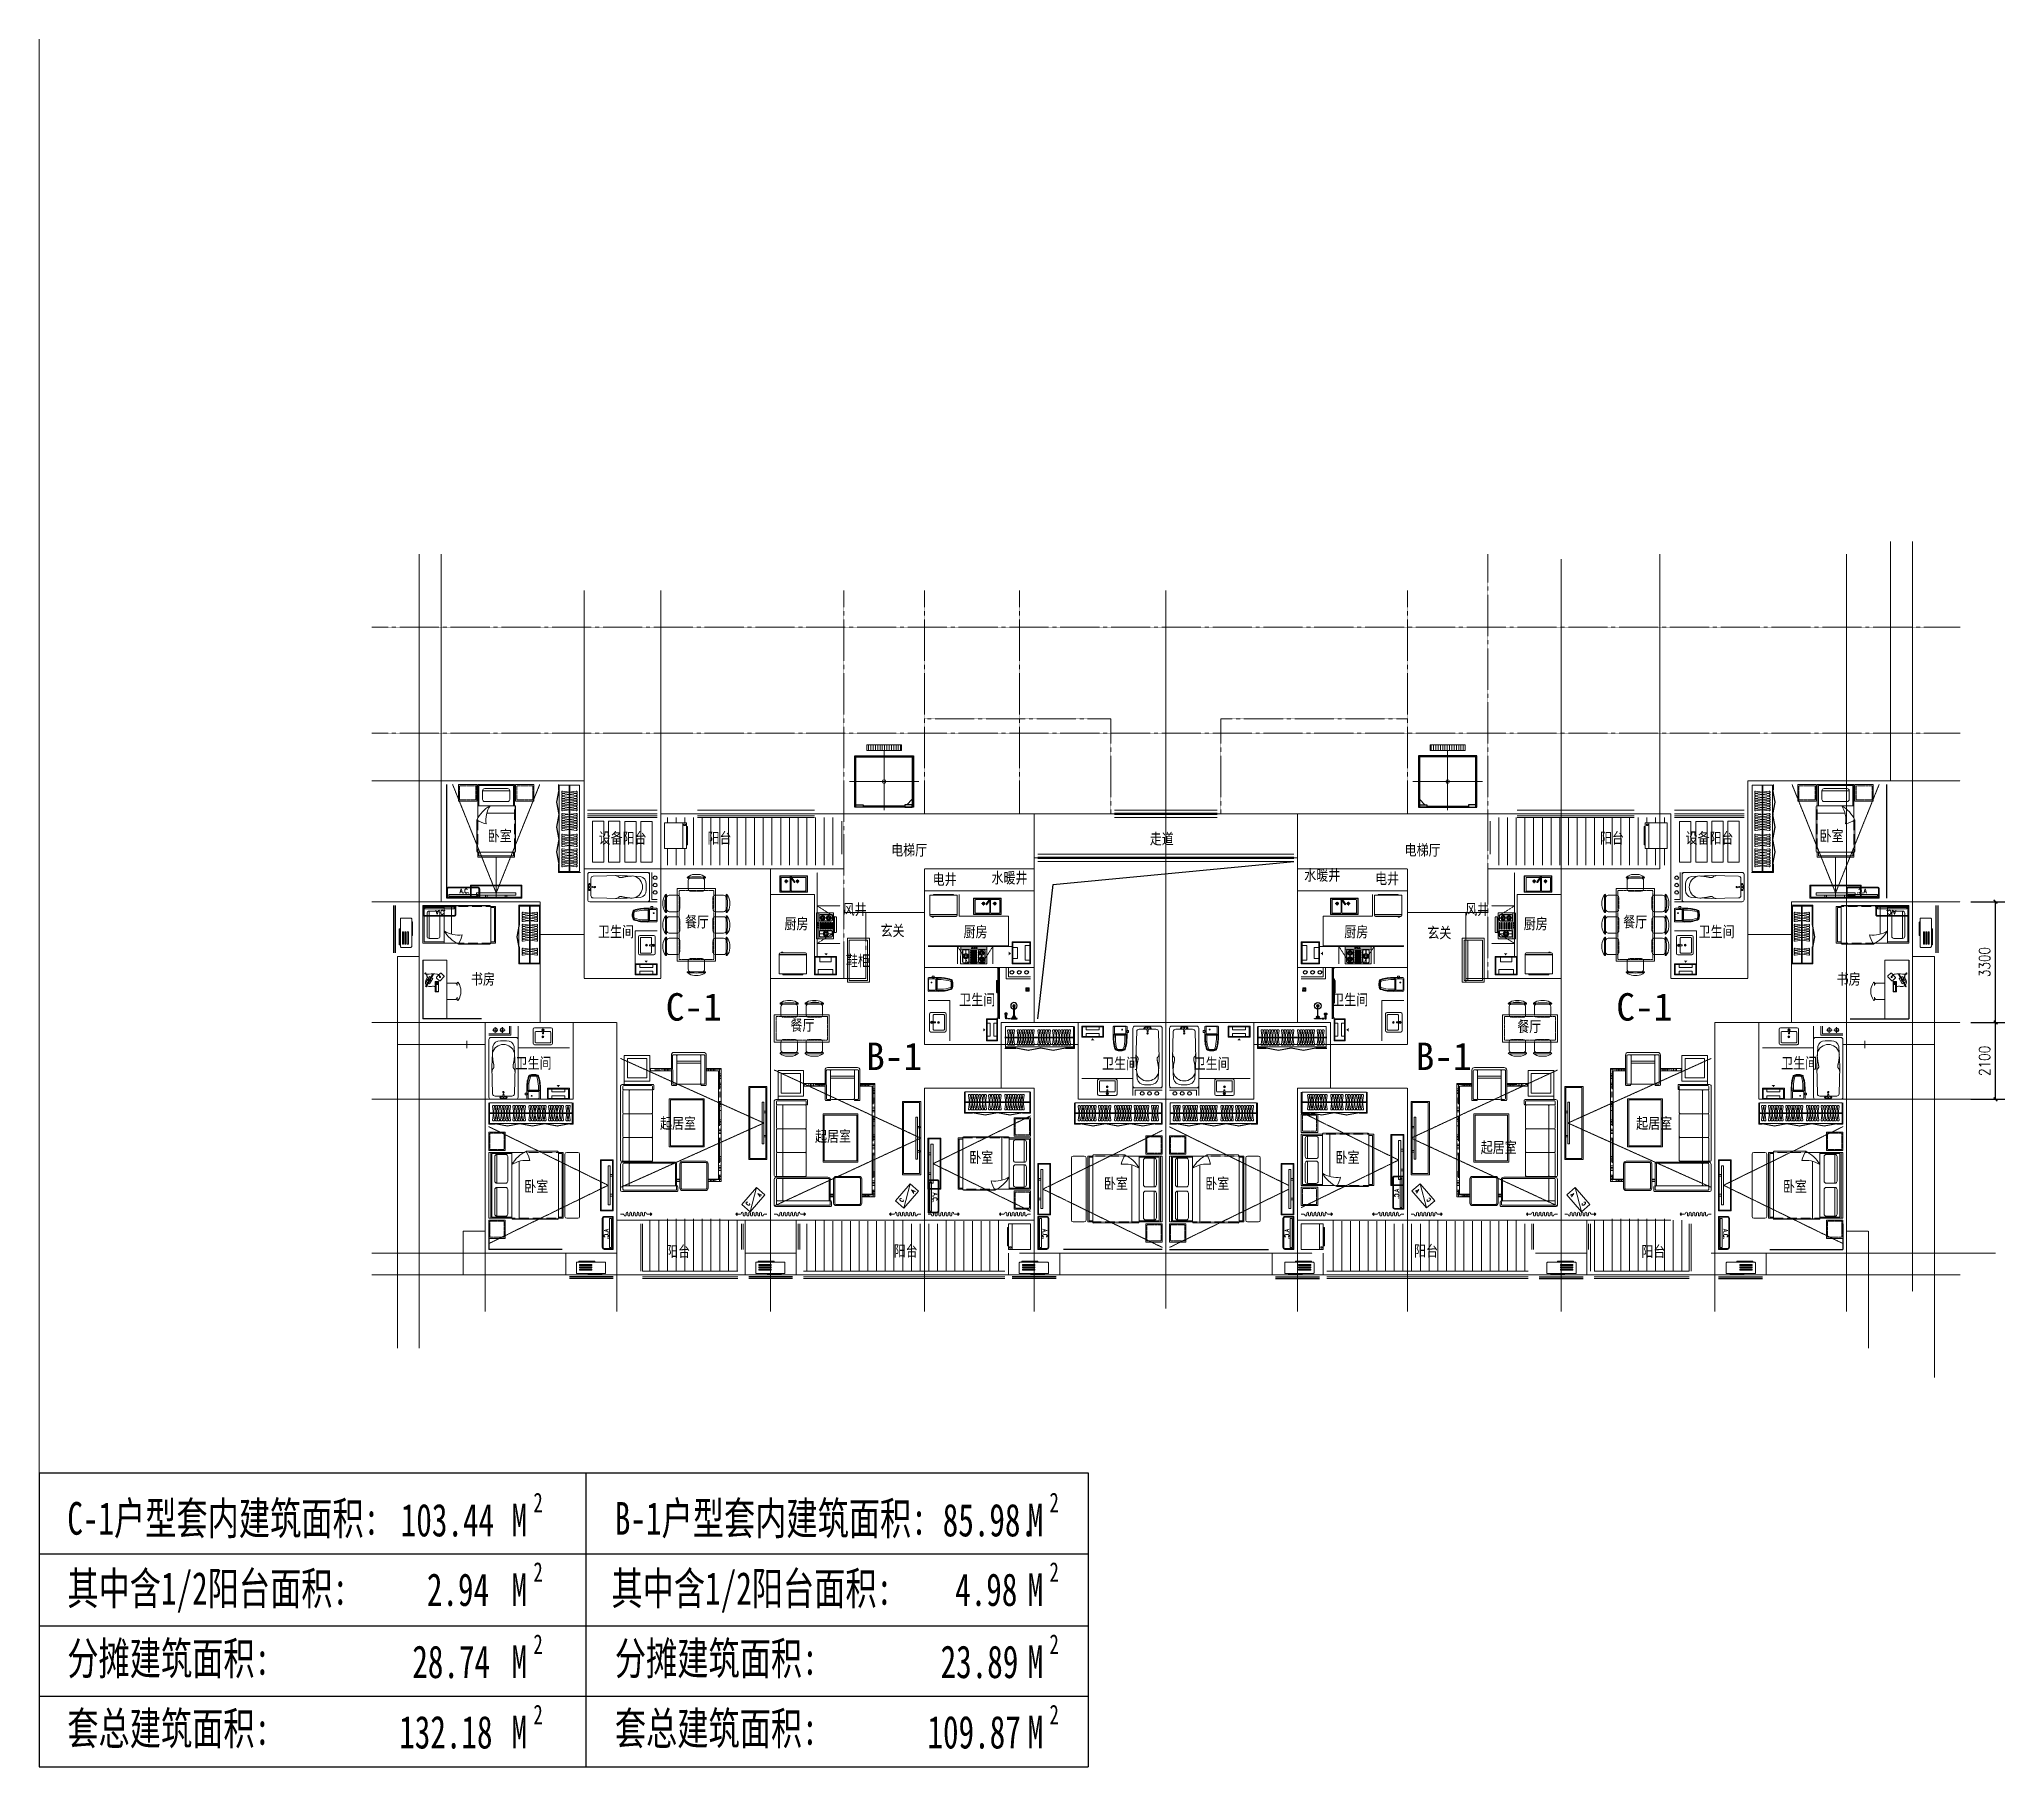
# Model space of a CAD drawing. Extents: x 5637339 to 5691045, y -448727 to -401527.
import ezdxf
from ezdxf.enums import TextEntityAlignment as Align

# ---------------------------------------------------------------- set-up
doc = ezdxf.new("R2010")
doc.units = 0
doc.header["$PDSIZE"] = 0.2
doc.linetypes.add('DASH', pattern=[0.35, 0.25, -0.1])
doc.linetypes.add('DOTE', pattern=[2.42, 2, -0.2, 0.02, -0.2])
doc.layers.get('0').update_dxf_attribs({"linetype": 'CONTINUOUS'})
doc.layers.get('Defpoints').update_dxf_attribs({"linetype": 'CONTINUOUS'})
for name, color, linetype, lineweight in [('Area', 200, 'CONTINUOUS', 9), ('DOTE', 251, 'DOTE', 0), ('PUB_HATCH', 8, 'CONTINUOUS', 9), ('SIGNT', 252, 'DOTE', 0), ('WALL', 255, 'CONTINUOUS', 20), ('五金', 136, 'CONTINUOUS', 9), ('填充', 252, 'CONTINUOUS', 0), ('家具', 33, 'CONTINUOUS', 9), ('看线', 27, 'CONTINUOUS', 0), ('移动家具', 41, 'CONTINUOUS', 20), ('结构细线', 250, 'CONTINUOUS', 15)]:
    doc.layers.add(name, color=color, linetype=linetype, lineweight=lineweight)
for name, color, linetype in [('fd', 4, 'CONTINUOUS'), ('PUB_DIM', 3, 'CONTINUOUS'), ('PUB_TEXT', 7, 'CONTINUOUS'), ('RAIL', 163, 'CONTINUOUS'), ('STAIR', 3, 'CONTINUOUS'), ('WINDOW', 4, 'CONTINUOUS'), ('建筑设备及配件', 6, 'CONTINUOUS')]:
    doc.layers.add(name, color=color, linetype=linetype)
doc.styles.add('DIM_FONT', font='SIMPLEX.shx', dxfattribs={"width": 0.8})
doc.styles.add('HZ', font='rs.shx', dxfattribs={"width": 0.8, "bigfont": 'hztxt.shx'})
doc.styles.add('黑体', font='SIMHEI.TTF', dxfattribs={"height": 10})
doc.dimstyles.new('DIMN', dxfattribs={"dimtxt": 300, "dimasz": 100, "dimexe": 250, "dimexo": 300, "dimgap": 150, "dimtad": 1, "dimdec": 0, "dimzin": 0, "dimdsep": 46, "dimtxsty": 'DIM_FONT', "dimblk": 'ARCHTICK', "dimcen": 0.09, "dimclrt": 7, "dimazin": 2, "dimtfac": 1, "dimtdec": 0, "dimtix": 1, "dimtmove": 2, "dimatfit": 3, "dimfxl": 0, "dimtolj": 1, "dimtzin": 0, "dimarcsym": 0})
pattern_1 = [(90, (4340290.63, 172672.58), (-238.125, 1e-14), [])]
pattern_2 = [(90, (6995956.27, 172672.58), (238.125, 1e-14), [])]

msp = doc.modelspace()

# ---------------------------------------------------------------- texts
at = {"layer": 'PUB_HATCH', "style": 'DIM_FONT', "width": 0.7, "flags": 9}
for tag, p, s in [('YSIZE', (5663826.2, -428815.8), '450'), ('XSIZE', (5663826.5, -428815.8), '54'), ('YSIZE', (5663899.8, -428815.8), '450'), ('XSIZE', (5663900.1, -428815.8), '54'), ('YSIZE', (5663964.2, -428815.8), '450'), ('XSIZE', (5663964.5, -428815.8), '54'), ('YSIZE', (5664087.2, -428815.8), '450'), ('XSIZE', (5664087.5, -428815.8), '54'), ('YSIZE', (5664151.6, -428815.8), '450'), ('XSIZE', (5664151.9, -428815.8), '54'), ('YSIZE', (5664225.2, -428815.8), '450'), ('XSIZE', (5664225.5, -428815.8), '54'), ('YSIZE', (5664289.6, -428815.8), '450'), ('XSIZE', (5664289.9, -428815.8), '54'), ('YSIZE', (5664363.2, -428815.8), '450'), ('XSIZE', (5664363.5, -428815.8), '54'), ('YSIZE', (5664427.6, -428815.8), '450'), ('XSIZE', (5664427.9, -428815.8), '54'), ('YSIZE', (5664501.1, -428815.8), '450'), ('XSIZE', (5664501.5, -428815.8), '54'), ('YSIZE', (5664654, -428815.8), '450'), ('XSIZE', (5664654.3, -428815.8), '54'), ('YSIZE', (5664727.6, -428815.8), '450'), ('XSIZE', (5664727.9, -428815.8), '54'), ('YSIZE', (5664792, -428815.8), '450'), ('XSIZE', (5664792.3, -428815.8), '54'), ('YSIZE', (5664865.6, -428815.8), '450'), ('XSIZE', (5664865.9, -428815.8), '54'), ('YSIZE', (5664939.9, -428815.8), '450'), ('XSIZE', (5664940.2, -428815.8), '54'), ('YSIZE', (5665056.7, -428815.8), '450'), ('XSIZE', (5665057.1, -428815.8), '54'), ('YSIZE', (5665130.3, -428815.8), '450'), ('XSIZE', (5665130.7, -428815.8), '54'), ('YSIZE', (5665208.2, -428815.8), '450'), ('XSIZE', (5665208.5, -428815.8), '54'), ('YSIZE', (5665281.8, -428815.8), '450'), ('XSIZE', (5665282.1, -428815.8), '54'), ('YSIZE', (5665356.2, -428815.8), '450'), ('XSIZE', (5665356.5, -428815.8), '54'), ('YSIZE', (5665420.6, -428815.8), '450'), ('XSIZE', (5665420.9, -428815.8), '54'), ('YSIZE', (5665494.2, -428815.8), '450'), ('XSIZE', (5665494.5, -428815.8), '54'), ('XSIZE', (5662751.8, -430585.9), '54'), ('YSIZE', (5662751.8, -430585.9), '450'), ('XSIZE', (5649751.8, -430885.9), '54'), ('YSIZE', (5649751.8, -430885.9), '450'), ('YSIZE', (5686494.2, -430885.9), '450'), ('XSIZE', (5686494.5, -430885.9), '54')]:
    msp.add_attdef(tag, p, s, height=0.5, dxfattribs=at)
for tag, p, s in [('XSIZE', (5670751.8, -428815.8), '54'), ('YSIZE', (5670751.8, -428815.8), '450'), ('YSIZE', (5670825.4, -428815.8), '450'), ('XSIZE', (5670825.4, -428815.8), '54'), ('YSIZE', (5670889.8, -428815.8), '450'), ('XSIZE', (5670889.8, -428815.8), '54'), ('XSIZE', (5670964.2, -428815.8), '54'), ('YSIZE', (5670964.2, -428815.8), '450'), ('XSIZE', (5671037.8, -428815.8), '54'), ('YSIZE', (5671037.8, -428815.8), '450'), ('XSIZE', (5671115.7, -428815.8), '54'), ('YSIZE', (5671115.7, -428815.8), '450'), ('XSIZE', (5671189.2, -428815.8), '54'), ('YSIZE', (5671189.2, -428815.8), '450'), ('XSIZE', (5671306.1, -428815.8), '54'), ('YSIZE', (5671306.1, -428815.8), '450'), ('YSIZE', (5671380.4, -428815.8), '450'), ('XSIZE', (5671380.4, -428815.8), '54'), ('YSIZE', (5671454, -428815.8), '450'), ('XSIZE', (5671454, -428815.8), '54'), ('YSIZE', (5671518.4, -428815.8), '450'), ('XSIZE', (5671518.4, -428815.8), '54'), ('XSIZE', (5671592, -428815.8), '54'), ('YSIZE', (5671592, -428815.8), '450'), ('XSIZE', (5671744.8, -428815.8), '54'), ('YSIZE', (5671744.8, -428815.8), '450'), ('XSIZE', (5671818.4, -428815.8), '54'), ('YSIZE', (5671818.4, -428815.8), '450'), ('YSIZE', (5671882.8, -428815.8), '450'), ('XSIZE', (5671882.8, -428815.8), '54'), ('YSIZE', (5671956.4, -428815.8), '450'), ('XSIZE', (5671956.4, -428815.8), '54'), ('YSIZE', (5672020.8, -428815.8), '450'), ('XSIZE', (5672020.8, -428815.8), '54'), ('XSIZE', (5672094.4, -428815.8), '54'), ('YSIZE', (5672094.4, -428815.8), '450'), ('XSIZE', (5672158.8, -428815.8), '54'), ('YSIZE', (5672158.8, -428815.8), '450'), ('YSIZE', (5672281.8, -428815.8), '450'), ('XSIZE', (5672281.8, -428815.8), '54'), ('XSIZE', (5672346.2, -428815.8), '54'), ('YSIZE', (5672346.2, -428815.8), '450'), ('XSIZE', (5672419.8, -428815.8), '54'), ('YSIZE', (5672419.8, -428815.8), '450'), ('YSIZE', (5670494.2, -430885.9), '450'), ('XSIZE', (5670494.5, -430885.9), '54')]:
    msp.add_attdef(tag, p, s, height=0.5, rotation=0, dxfattribs=at)
at = {"layer": 'PUB_TEXT', "style": '黑体', "width": 0.8}
for s, p in [('卧室', (5649919.3, -423443.2)), ('设备阳台', (5653278.6, -423502.2)), ('阳台', (5655926.3, -423502.2)), ('走道', (5668011.7, -423523.1)), ('走道', (5668011.7, -423523.1)), ('阳台', (5680313.9, -423502.2)), ('设备阳台', (5682979.1, -423502.2)), ('卧室', (5686314.1, -423443.2)), ('电梯厅', (5661107.9, -423830.4)), ('电梯厅', (5675139, -423830.4)), ('水暖井', (5663850.1, -424589)), ('水暖井', (5672396.8, -424514.8)), ('电井', (5674168.1, -424608.6)), ('电井', (5662078.8, -424627.7)), ('风井', (5659618.5, -425450.9)), ('风井', (5676628.4, -425450.9)), ('卫生间', (5653098.6, -426060.5)), ('餐厅', (5655309.8, -425793.3)), ('厨房', (5658028.6, -425843.9)), ('玄关', (5660654.4, -426031.2)), ('厨房', (5662922.2, -426063.9)), ('厨房', (5673324.7, -426063.9)), ('玄关', (5675595.3, -426088.5)), ('餐厅', (5680946.5, -425793.3)), ('卫生间', (5683172.7, -426060.5)), ('鞋柜', (5659708.4, -426855.1)), ('书房', (5649461.6, -427355.7)), ('书房', (5686782.6, -427355.7)), ('卫生间', (5662967, -427919.4)), ('卫生间', (5673161.2, -427919.4)), ('餐厅', (5658193, -428615.5)), ('餐厅', (5678053.9, -428652)), ('卫生间', (5650843.5, -429651.1)), ('卫生间', (5666872.2, -429662.1)), ('卫生间', (5669374.7, -429662.1)), ('卫生间', (5685427.8, -429651.1)), ('起居室', (5654792.3, -431294.9)), ('起居室', (5681465.5, -431294.9)), ('起居室', (5659027.9, -431649.7)), ('起居室', (5677219, -431955.9)), ('卧室', (5663077.6, -432229.3)), ('卧室', (5673088.4, -432229.3)), ('卧室', (5650919.2, -433020.6)), ('卧室', (5666757.3, -432940.3)), ('卧室', (5669528.2, -432940.3)), ('卧室', (5685314.2, -433020.6)), ('阳台', (5654795.3, -434799)), ('阳台', (5661013.9, -434783)), ('阳台', (5675233, -434783)), ('阳台', (5681444.8, -434799))]:
    msp.add_text(s, height=300, dxfattribs=at).set_placement(p, align=Align.CENTER)
msp.add_text('厨房', height=300, rotation=360, dxfattribs=at).set_placement((5678230.5, -425843.9), align=Align.CENTER)
at = {"layer": 'PUB_TEXT', "style": '黑体'}
for s, p in [('C-1', (5655223.4, -428340.9)), ('C-1', (5681197.2, -428340.9)), ('B-1', (5660698.1, -429690.9))]:
    msp.add_text(s, height=750, dxfattribs=at).set_placement(p, align=Align.CENTER)
msp.add_text('B-1', height=750, rotation=0, dxfattribs=at).set_placement((5675714, -429690.9), align=Align.CENTER)
at = {"layer": 'PUB_TEXT', "style": '黑体', "width": 0.7}
for s, height, p in [('C-1户型套内建筑面积:', 893.138, (5638104.6, -442387.4)), ('B-1户型套内建筑面积:', 893.138, (5653066.5, -442387.4)), ('103.44', 893.14, (5647215.2, -442434.4)), ('85.98.', 893.14, (5662024.6, -442434.4)), ('其中含1/2阳台面积:', 893.138, (5638104.6, -444300.9)), ('2.94', 893.14, (5647929.4, -444335)), ('其中含1/2阳台面积:', 893.138, (5652973.7, -444300.9)), ('4.98', 893.14, (5662364.7, -444335)), ('分摊建筑面积:', 893.14, (5638104.6, -446214.3)), ('分摊建筑面积:', 893.14, (5653066.5, -446214.3)), ('28.74', 893.14, (5647531.1, -446305.8)), ('23.89', 893.14, (5661966.3, -446305.8)), ('套总建筑面积:', 893.14, (5638104.6, -448127.7)), ('132.18', 893.14, (5647172.5, -448229)), ('套总建筑面积:', 893.14, (5653066.5, -448127.7)), ('109.87', 893.14, (5661607.8, -448229))]:
    msp.add_text(s, height=height, dxfattribs=at).set_placement(p)

# ---------------------------------------------------------------- blocks, each defined once
blk = doc.blocks.new('ev')
at = {"layer": '结构细线'}
h = blk.add_hatch(dxfattribs=at)
h.set_pattern_fill('ANSI31', color=256, scale=500, angle=45, style=0)
h.set_pattern_definition([(90, (0, 0), (-62.5, 1e-14), [])])
h.paths.add_polyline_path([(1227964, -497919), (1228914, -497919), (1228914, -497769), (1227964, -497769)])
at = {"layer": 'RAIL'}
blk.add_line((1227814, -499409), (1227669, -499249), dxfattribs=at)
for points in [[(1227639, -499469), (1229239, -499469), (1229239, -498069), (1227639, -498069)], [(1227871, -499469), (1227669, -499469), (1227669, -499409), (1227871, -499409)], [(1229008, -499469), (1229209, -499469), (1229209, -499409), (1229008, -499409)]]:
    blk.add_lwpolyline(points, close=True, dxfattribs=at)
for points in [[(1229209, -499439), (1229209, -499439), (1229209, -498099), (1227669, -498099), (1227669, -499439), (1227669, -499439)], [(1227871, -499439), (1229008, -499439)]]:
    blk.add_lwpolyline(points, dxfattribs=at)
at = {"layer": '结构细线'}
for p, q in [((1228439, -497919), (1228439, -499552)), ((1227489, -498769), (1229389, -498769))]:
    blk.add_line(p, q, dxfattribs=at)
blk.add_lwpolyline([(1227964, -497919), (1228914, -497919), (1228914, -497769), (1227964, -497769)], close=True, dxfattribs=at)
blk.add_circle((1228439, -498769), 50, dxfattribs=at)
blk = doc.blocks.new('A$C0C200289')
at = {"layer": '家具'}
for p, q in [((-150, 72), (-150, 597)), ((600, 597), (-150, 597)), ((500, 623), (-48, 623)), ((-48, 613), (-48, 623)), ((500, 613), (-48, 613)), ((500, 613), (500, 623)), ((600, 72), (600, 597)), ((-144, 72), (-150, 72)), ((-150, 53), (-150, 62)), ((-144, 62), (-150, 62)), ((-144, 62), (-144, 72)), ((568, 22), (-118, 22)), ((499, 22), (499, 0)), ((535, 22), (535, 0)), ((594, 62), (594, 72)), ((594, 72), (600, 72)), ((594, 62), (600, 62)), ((600, 53), (600, 62)), ((499, 0), (535, 0))]:
    blk.add_line(p, q, dxfattribs=at)
at = {"layer": '家具', "color": 251}
for p, q in [((594, 72), (-144, 72)), ((594, 62), (-144, 62))]:
    blk.add_line(p, q, dxfattribs=at)
at = {"layer": '家具'}
for centre, start, end in [((-118, 53), 180, 270), ((568, 53), 270, 0)]:
    blk.add_arc(centre, 31.5, start, end, dxfattribs=at)
blk = doc.blocks.new('A$C1BE601A8')
at = {"layer": '家具'}
for p, q in [((0, 0), (0, 450)), ((0, 450), (757, 450)), ((757, 0), (0, 0)), ((757, 450), (757, 0))]:
    blk.add_line(p, q, dxfattribs=at)
at = {"layer": '家具', "color": 251}
for p, q in [((10, 10), (10, 440)), ((10, 440), (747, 440)), ((747, 10), (10, 10)), ((41, 393), (41, 50)), ((273, 408), (56, 408)), ((56, 35), (273, 35)), ((226, 300), (130, 300)), ((178, 248), (178, 348)), ((288, 50), (288, 393)), ((315, 427), (293, 411)), ((293, 411), (390, 273)), ((311, 393), (311, 50)), ((412, 288), (315, 427)), ((695, 408), (326, 408)), ((326, 35), (695, 35)), ((534, 300), (438, 300)), ((486, 248), (486, 348)), ((710, 50), (710, 393)), ((747, 440), (747, 10))]:
    blk.add_line(p, q, dxfattribs=at)
for centre, radius in [((178, 300), 36.1), ((178, 300), 27.1), ((486, 300), 36.1), ((486, 300), 27.1)]:
    blk.add_circle(centre, radius, dxfattribs=at)
for centre, radius, start, end in [((56, 393), 15, 90, 180), ((56, 50), 15, 180, 270), ((273, 393), 15, 0, 90), ((273, 50), 15, 270, 0), ((304, 419), 21.7, 342.6068, 267.3353), ((326, 393), 15, 90, 180), ((326, 50), 15, 180, 270), ((401, 281), 13.3, 214.971, 34.971), ((695, 393), 15, 0, 90), ((695, 50), 15, 270, 0)]:
    blk.add_arc(centre, radius, start, end, dxfattribs=at)
blk = doc.blocks.new('ddfdf')
at = {"layer": '家具'}
for p, q in [((15801, -30110), (15801, -30822)), ((16260, -30111), (15801, -30110)), ((16270, -30121), (16270, -30812)), ((15801, -30822), (16260, -30822))]:
    blk.add_line(p, q, dxfattribs=at)
at = {"layer": '家具', "color": 251}
for p, q in [((15826, -30314), (15826, -30189)), ((15829, -30248), (15829, -30252)), ((15947, -30248), (15829, -30248)), ((15829, -30252), (15947, -30252)), ((15832, -30556), (15832, -30379)), ((15832, -30379), (15849, -30379)), ((15849, -30556), (15832, -30556)), ((15834, -30314), (15834, -30189)), ((15849, -30379), (15849, -30556)), ((15856, -30159), (16163, -30159)), ((15856, -30167), (16163, -30167)), ((16163, -30337), (15856, -30336)), ((16163, -30345), (15856, -30344)), ((15861, -30594), (16167, -30595)), ((15861, -30602), (16167, -30603)), ((15878, -30556), (15878, -30380)), ((15878, -30380), (15894, -30380)), ((15894, -30556), (15878, -30556)), ((15894, -30380), (15894, -30556)), ((15923, -30556), (15923, -30380)), ((15923, -30380), (15940, -30380)), ((15940, -30556), (15923, -30556)), ((15937, -30595), (15937, -30654)), ((15942, -30595), (15937, -30595)), ((15940, -30380), (15940, -30556)), ((15942, -30654), (15942, -30595)), ((15947, -30252), (15947, -30248)), ((15952, -30159), (15957, -30157)), ((15968, -30208), (15952, -30159)), ((15968, -30295), (15952, -30344)), ((15952, -30344), (15957, -30346)), ((15957, -30157), (15973, -30206)), ((15957, -30346), (15973, -30297)), ((15973, -30206), (15968, -30208)), ((15973, -30297), (15968, -30295)), ((15968, -30556), (15968, -30380)), ((15968, -30380), (15985, -30380)), ((15985, -30556), (15968, -30556)), ((15985, -30380), (15985, -30556)), ((16014, -30556), (16014, -30380)), ((16014, -30380), (16030, -30380)), ((16030, -30556), (16014, -30556)), ((16030, -30380), (16030, -30556)), ((16062, -30157), (16046, -30206)), ((16046, -30206), (16051, -30208)), ((16046, -30297), (16051, -30295)), ((16062, -30346), (16046, -30297)), ((16051, -30208), (16067, -30159)), ((16051, -30295), (16067, -30344)), ((16059, -30556), (16059, -30380)), ((16059, -30380), (16076, -30380)), ((16076, -30556), (16059, -30556)), ((16067, -30159), (16062, -30157)), ((16067, -30344), (16062, -30346)), ((16072, -30252), (16072, -30248)), ((16072, -30248), (16190, -30248)), ((16190, -30253), (16072, -30252)), ((16076, -30380), (16076, -30556)), ((16095, -30595), (16095, -30654)), ((16099, -30595), (16095, -30595)), ((16099, -30654), (16099, -30595)), ((16104, -30556), (16104, -30380)), ((16104, -30380), (16121, -30380)), ((16121, -30556), (16104, -30556)), ((16121, -30380), (16121, -30556)), ((16150, -30556), (16150, -30380)), ((16150, -30380), (16166, -30380)), ((16166, -30556), (16150, -30556)), ((16166, -30380), (16166, -30556)), ((16185, -30189), (16185, -30315)), ((16190, -30248), (16190, -30253)), ((16193, -30189), (16193, -30315)), ((16201, -30822), (16202, -30111)), ((15829, -30682), (15829, -30686)), ((15904, -30682), (15829, -30682)), ((15829, -30686), (15904, -30686)), ((15831, -30750), (15831, -30624)), ((15839, -30750), (15839, -30624)), ((16167, -30772), (15861, -30772)), ((16167, -30780), (15861, -30780)), ((15904, -30686), (15904, -30682)), ((15937, -30654), (15942, -30654)), ((15937, -30780), (15937, -30720)), ((15937, -30720), (15942, -30720)), ((15942, -30780), (15937, -30780)), ((15942, -30720), (15942, -30780)), ((15968, -30684), (15968, -30688)), ((16063, -30684), (15968, -30684)), ((15968, -30688), (16063, -30688)), ((16063, -30688), (16063, -30684)), ((16095, -30654), (16099, -30654)), ((16095, -30780), (16095, -30720)), ((16095, -30720), (16099, -30720)), ((16099, -30780), (16095, -30780)), ((16099, -30720), (16099, -30780)), ((16126, -30690), (16126, -30685)), ((16126, -30685), (16199, -30685)), ((16199, -30690), (16126, -30690)), ((16189, -30625), (16189, -30750)), ((16197, -30625), (16197, -30750)), ((16199, -30685), (16199, -30690))]:
    blk.add_line(p, q, dxfattribs=at)
for centre, radius in [((16013, -30253), 70.1), ((16013, -30253), 47.3), ((16013, -30253), 41.8), ((16013, -30253), 25.3), ((16235, -30426), 16.2), ((16238, -30542), 16.2), ((16240, -30485), 16.2), ((15936, -30685), 63.7), ((15936, -30685), 43), ((15936, -30685), 38), ((15936, -30685), 23), ((16096, -30687), 63.7), ((16096, -30687), 43), ((16096, -30687), 38), ((16096, -30687), 23)]:
    blk.add_circle(centre, radius, dxfattribs=at)
for centre, radius, start, end in [((15856, -30189), 30, 89.961, 179.961), ((15856, -30314), 30, 179.961, 269.961), ((15861, -30624), 30, 89.961, 179.961), ((15856, -30189), 22, 89.961, 179.961), ((15856, -30314), 22, 179.961, 269.961), ((15861, -30624), 22, 89.961, 179.961), ((16163, -30189), 30, 359.961, 89.961), ((16163, -30189), 22, 359.961, 89.961), ((16163, -30315), 30, 269.961, 359.961), ((16163, -30315), 22, 269.961, 359.961), ((16167, -30625), 30, 359.961, 89.961), ((16167, -30625), 22, 359.961, 89.961), ((15861, -30750), 30, 179.961, 269.961), ((15861, -30750), 22, 179.961, 269.961), ((16167, -30750), 30, 269.961, 359.961), ((16167, -30750), 22, 269.961, 359.961)]:
    blk.add_arc(centre, radius, start, end, dxfattribs=at)
at = {"layer": '家具'}
for centre, start, end in [((16260, -30121), 0, 89.961), ((16260, -30812), 269.961, 0)]:
    blk.add_arc(centre, 10, start, end, dxfattribs=at)
blk = doc.blocks.new('A$C6CE46E26')
at = {"layer": 'fd'}
blk.add_lwpolyline([(0, 284, 100, 0, 0), (62, 284, 0, 0, 0)], format="xyseb", dxfattribs=at)
at = {"layer": '家具'}
for p, q in [((112, 452), (239, 452)), ((112, 148), (239, 148)), ((239, 148), (239, 452)), ((445, 98), (445, 502)), ((572, 502), (445, 502)), ((572, 98), (445, 98))]:
    blk.add_line(p, q, dxfattribs=at)
for points in [[(592, 0), (592, 600), (92, 600), (92, 0)], [(572, 20), (572, 580), (112, 580), (112, 20)]]:
    blk.add_lwpolyline(points, close=True, dxfattribs=at)
blk = doc.blocks.new('A$C37A63D83')
at = {"layer": '家具', "color": 8}
for p, q in [((152, 636), (128, 636)), ((136, 660), (323, 660)), ((229, 660), (136, 660)), ((162, 636), (152, 636)), ((162, 636), (229, 636)), ((297, 636), (229, 636)), ((297, 636), (307, 636)), ((307, 636), (331, 636)), ((38, 172), (42, 172)), ((38, 118), (42, 118)), ((40, 153), (40, 162)), ((40, 137), (40, 146)), ((40, 121), (40, 130)), ((49, 230), (49, 316)), ((49, 230), (229, 230)), ((49, 230), (91, 212)), ((49, 125), (49, 165)), ((54, 279), (54, 280)), ((63, 275), (58, 275)), ((63, 253), (63, 275)), ((76, 36), (76, 198)), ((81, 235), (229, 235)), ((91, 212), (229, 212)), ((99, 250), (99, 356)), ((99, 221), (229, 221)), ((229, 14), (99, 14)), ((229, 247), (103, 247)), ((111, 247), (229, 247)), ((229, 247), (356, 247)), ((348, 247), (229, 247)), ((378, 235), (229, 235)), ((409, 230), (229, 230)), ((360, 221), (229, 221)), ((368, 212), (229, 212)), ((229, 14), (360, 14)), ((360, 250), (360, 356)), ((409, 230), (368, 212)), ((382, 36), (382, 198)), ((396, 253), (396, 275)), ((396, 275), (400, 275))]:
    blk.add_line(p, q, dxfattribs=at)
at = {"layer": '家具'}
for p, q in [((0, 125), (0, 165)), ((38, 172), (7, 172)), ((38, 118), (7, 118)), ((40, 170), (40, 275)), ((40, 23), (40, 122)), ((229, 0), (63, 0)), ((229, 0), (396, 0)), ((405, 279), (405, 280)), ((409, 230), (409, 316)), ((418, 23), (418, 275))]:
    blk.add_line(p, q, dxfattribs=at)
at = {"layer": '家具', "color": 8}
blk.add_circle((176, 95), 11.4, dxfattribs=at)
at = {"layer": '家具'}
for centre, radius, start, end in [((979, 321), 939, 160.4627, 171.8238), ((107, 630), 13.5, 147.2649, 160.4629), ((159, 597), 75.7, 123.7473, 147.2649), ((217, 423), 257, 87.121, 112.8427), ((242, 423), 257, 67.1573, 92.879), ((300, 597), 75.7, 32.7351, 56.2527), ((346, 630), 13.5, 21.3401, 45.0457), ((352, 630), 13.5, 19.5371, 32.7351), ((-520, 321), 939, 8.1773, 19.5371), ((7, 165), 7.2, 90, 180), ((7, 125), 7.2, 180, 270), ((7035, 15), 7000, 176.3999, 177.8752), ((63, 23), 22.5, 180, 270), ((396, 23), 22.5, 270, 0), ((-6576, 15), 7000, 2.1248, 3.6001)]:
    blk.add_arc(centre, radius, start, end, dxfattribs=at)
at = {"layer": '家具', "color": 8}
for centre, radius, start, end in [((824, 353), 776, 158.6599, 172.4763), ((942, 340), 881, 161.7059, 184.2897), ((933, 353), 834, 161.5027, 179.8181), ((113, 630), 13.5, 134.9543, 158.6599), ((347, 396), 344, 131.9223, 134.9543), ((130, 611), 25.3, 94.6124, 166.2529), ((138, 626), 34, 87.4207, 128.0687), ((159, 612), 18, 109.1813, 161.5027), ((214, 386), 250, 86.5925, 104.1516), ((245, 386), 250, 75.8484, 93.4075), ((300, 612), 18, 18.4973, 70.8187), ((-474, 353), 834, 0.1819, 18.4973), ((321, 626), 34, 51.9313, 92.5793), ((329, 611), 25.3, 13.7471, 85.3876), ((112, 396), 344, 45.0457, 48.0777), ((-483, 340), 881, 355.7103, 18.2941), ((-365, 353), 776, 7.5237, 21.3401), ((42, 165), 7.2, 0, 90), ((42, 125), 7.2, 270, 0), ((545, 367), 499, 169.8851, 189.9823), ((58, 279), 4.5, 180, 270), ((81, 253), 18, 180, 270), ((99, 198), 22.5, 90, 180), ((99, 36), 22.5, 180, 270), ((103, 250), 3.6, 180, 270), ((356, 250), 3.6, 270, 0), ((360, 198), 22.5, 0, 90), ((360, 36), 22.5, 270, 0), ((378, 253), 18, 270, 0), ((400, 279), 4.5, 270, 0), ((-86, 367), 499, 350.0177, 10.1149)]:
    blk.add_arc(centre, radius, start, end, dxfattribs=at)
blk = doc.blocks.new('A$C6EA5130D')
at = {"layer": '五金', "lineweight": -3}
for p, q in [((68, 25), (68, 15)), ((85, 353), (85, 30)), ((95, 30), (95, 353)), ((111, 25), (111, 15)), ((291, 38), (291, 113)), ((321, 60), (291, 60)), ((321, 38), (321, 113))]:
    blk.add_line(p, q, dxfattribs=at)
at = {"layer": '五金', "color": 8}
for p, q in [((75, 22), (75, 15)), ((105, 25), (105, 15))]:
    blk.add_line(p, q, dxfattribs=at)
at = {"layer": '五金', "lineweight": -3}
for points in [[(175, 0), (5, 0), (5, 10), (34, 15), (80, 15)], [(62, 46), (52, 46), (52, 50), (62, 50)], [(75, 25), (62, 25), (62, 70), (85, 70)], [(95, 70), (118, 70), (118, 25), (105, 25)], [(100, 15), (145, 15), (175, 10), (175, 0)], [(118, 50), (128, 50), (128, 46), (118, 46)], [(294, 29), (294, 0), (317, 0), (317, 29)]]:
    blk.add_lwpolyline(points, dxfattribs=at)
for points in [[(59, 0), (59, 10), (121, 10), (121, 0)], [(261, 0), (261, 10), (205, 10), (205, 0)]]:
    blk.add_lwpolyline(points, close=True, dxfattribs=at)
at = {"layer": '五金', "color": 8}
for points in [[(80, 22), (75, 22), (75, 50), (85, 50)], [(95, 50), (105, 50), (105, 22), (100, 22)]]:
    blk.add_lwpolyline(points, dxfattribs=at)
blk.add_lwpolyline([(80, 10), (80, 30), (100, 30), (100, 10)], close=True, dxfattribs=at)
at = {"layer": '五金', "lineweight": -3}
blk.add_circle((90, 353), 89.5, dxfattribs=at)
at = {"layer": '五金', "color": 8}
for centre, radius in [((90, 353), 5), ((306, 87), 15), ((306, 38), 15)]:
    blk.add_circle(centre, radius, dxfattribs=at)
for centre, radius, start, end in [((90, 353), 35, 278.2132, 261.7868), ((90, 353), 9, 303.749, 236.251), ((306, 87), 17, 331.9275, 208.0725), ((306, 38), 17, 151.9275, 226.6641), ((306, 38), 17, 313.3359, 28.0725)]:
    blk.add_arc(centre, radius, start, end, dxfattribs=at)
at = {"layer": '五金', "lineweight": -3}
for centre, start, end in [((274, 107), 19.6733, 73.5819), ((337, 107), 106.4181, 160.3267)]:
    blk.add_arc(centre, 17.7, start, end, dxfattribs=at)
at = {"layer": '五金', "lineweight": -3, "extrusion": (0, 0, -1)}
for centre, major_axis, ratio, start_param, end_param in [((306, 136), (33.6, 0), 0.612909, 2.761972, 6.662806), ((306, 126), (-31.4, 0), 0.47884, -1.072899, 4.214492)]:
    blk.add_ellipse(centre, major_axis=major_axis, ratio=ratio, start_param=start_param, end_param=end_param, dxfattribs=at)
blk = doc.blocks.new('A$C56722DB7')
at = {"layer": '五金'}
blk.add_lwpolyline([(86, 86), (86, 0), (0, 0), (0, 86)], close=True, dxfattribs=at)
at = {"layer": '五金', "color": 8}
for points in [[(10, 43), (10, 42), (26, 42), (26, 43)], [(20, 66), (19, 65), (30, 54), (31, 55)], [(19, 20), (21, 19), (32, 30), (30, 31)], [(43, 76), (42, 76), (42, 60), (43, 60)], [(43, 10), (44, 10), (44, 26), (43, 26)], [(66, 66), (65, 67), (54, 56), (55, 55)], [(66, 19), (67, 21), (56, 32), (55, 30)], [(76, 43), (76, 44), (60, 44), (60, 43)]]:
    blk.add_lwpolyline(points, close=True, dxfattribs=at)
blk.add_circle((43, 43), 36.6, dxfattribs=at)
blk = doc.blocks.new('dfdsf')
at = {"layer": '家具'}
for p, q in [((-6119, -27345), (-6119, -27726)), ((-5626, -27307), (-6081, -27307)), ((-5588, -27726), (-5588, -27345)), ((-6081, -27765), (-5626, -27765))]:
    blk.add_line(p, q, dxfattribs=at)
at = {"layer": '家具', "color": 8}
for p, q in [((-5872, -27364), (-5886, -27364)), ((-5867, -27351), (-5876, -27341)), ((-5867, -27377), (-5876, -27387)), ((-5854, -27345), (-5854, -27332)), ((-5854, -27383), (-5854, -27396)), ((-5831, -27341), (-5840, -27350)), ((-5831, -27387), (-5840, -27377)), ((-5835, -27364), (-5821, -27364)), ((-6068, -27695), (-6068, -27428)), ((-6049, -27409), (-5869, -27409)), ((-5658, -27714), (-6049, -27714)), ((-5870, -27392), (-5866, -27466)), ((-5866, -27466), (-5841, -27466)), ((-5837, -27392), (-5841, -27466)), ((-5838, -27409), (-5658, -27409)), ((-5639, -27428), (-5639, -27695))]:
    blk.add_line(p, q, dxfattribs=at)
for centre, radius in [((-5854, -27364), 32.3), ((-5854, -27364), 18.8), ((-5855, -27549), 25.4), ((-5855, -27549), 16)]:
    blk.add_circle(centre, radius, dxfattribs=at)
at = {"layer": '家具'}
for centre, start, end in [((-6081, -27345), 90, 180), ((-5626, -27345), 0, 90), ((-6081, -27726), 180, 270), ((-5626, -27726), 270, 0)]:
    blk.add_arc(centre, 38.1, start, end, dxfattribs=at)
at = {"layer": '家具', "color": 8}
for centre, start, end in [((-6049, -27428), 90, 180), ((-6049, -27695), 180, 270), ((-5658, -27428), 0, 90), ((-5658, -27695), 270, 0)]:
    blk.add_arc(centre, 19.1, start, end, dxfattribs=at)
blk = doc.blocks.new('$plan$00000489')
for p, q in [((-1520, -310), (-1520, 310)), ((-1470, 360), (-50, 360)), ((-81, 18), (-122, 12)), ((-64, 71), (-72, 27)), ((-29, 71), (-25, 30)), ((0, 310), (0, -310)), ((-50, -360), (-1470, -360)), ((-81, -18), (-122, -12)), ((-64, -71), (-72, -27)), ((-29, -71), (-25, -30))]:
    blk.add_line(p, q)
blk.add_lwpolyline([(-77, 81), (-77, 207, 0.398606), (-134, 267), (-810, 285), (-1299, 260, 0.354414), (-1441, 76), (-1441, -76, 0.354414), (-1299, -260), (-810, -285), (-134, -267, 0.398606), (-77, -207), (-77, -20)], format="xyb")
at = {"lineweight": 13}
for points in [[(-1090, 273), (-1074, 271), (-1056, 270), (-1039, 268), (-1022, 266), (-1005, 265), (-989, 263), (-974, 262), (-961, 260), (-949, 259), (-939, 257), (-929, 256), (-921, 255), (-914, 253), (-908, 252), (-902, 251), (-896, 250), (-891, 249), (-886, 247), (-881, 246), (-876, 245), (-871, 244), (-866, 243), (-860, 241), (-855, 240), (-849, 239), (-844, 238), (-838, 237), (-832, 236), (-826, 236), (-821, 235), (-816, 234), (-811, 234), (-806, 234), (-801, 234), (-797, 234), (-793, 235), (-790, 235), (-786, 236), (-783, 237), (-779, 238), (-776, 240), (-773, 241), (-770, 243), (-767, 245), (-764, 247), (-762, 249), (-759, 251), (-757, 253), (-754, 255), (-752, 257), (-750, 259), (-748, 262), (-746, 264), (-744, 265), (-742, 267), (-740, 269), (-737, 271), (-735, 272), (-733, 273), (-730, 274), (-727, 275), (-723, 276), (-719, 277), (-714, 278), (-709, 279), (-703, 280), (-696, 281), (-690, 282), (-683, 283)], [(-1090, -273), (-1074, -271), (-1056, -270), (-1039, -268), (-1022, -266), (-1005, -265), (-989, -263), (-974, -262), (-961, -260), (-949, -259), (-939, -257), (-929, -256), (-921, -255), (-914, -253), (-908, -252), (-902, -251), (-896, -250), (-891, -249), (-886, -247), (-881, -246), (-876, -245), (-871, -244), (-866, -243), (-860, -241), (-855, -240), (-849, -239), (-844, -238), (-838, -237), (-832, -236), (-826, -236), (-821, -235), (-816, -234), (-811, -234), (-806, -234), (-801, -234), (-797, -234), (-793, -235), (-790, -235), (-786, -236), (-783, -237), (-779, -238), (-776, -240), (-773, -241), (-770, -243), (-767, -245), (-764, -247), (-762, -249), (-759, -251), (-757, -253), (-754, -255), (-752, -257), (-750, -259), (-748, -262), (-746, -264), (-744, -265), (-742, -267), (-740, -269), (-737, -271), (-735, -272), (-733, -273), (-730, -274), (-727, -275), (-723, -276), (-719, -277), (-714, -278), (-709, -279), (-703, -280), (-696, -281), (-690, -282), (-685, -282)]]:
    blk.add_lwpolyline(points, dxfattribs=at)
blk.add_lwpolyline([(-77, 20), (-77, 81)])
for centre, radius in [((-178, 0), 17.6), ((-47, 71), 12.6), ((-47, -71), 12.6)]:
    blk.add_circle(centre, radius, dxfattribs=at)
for centre, radius in [((-178, 0), 11.6), ((-48, 0), 9.88)]:
    blk.add_circle(centre, radius)
for centre, radius, start, end in [((-1470, 310), 50, 90, 180), ((-122, 0), 12.5, 90, 270), ((-82, 28), 10, 278.2472, 349.7858), ((-47, 71), 17.6, 360, 180), ((-50, 310), 50, 0, 90), ((-324, 0), 300, 354.3229, 5.6771), ((-1470, -310), 50, 180, 270), ((-82, -28), 10, 10.2142, 81.7528), ((-47, -71), 17.6, 180, 0), ((-50, -310), 50, 270, 0)]:
    blk.add_arc(centre, radius, start, end)
blk.add_arc((-1073, 0), 276, 105.6385, 254.9629, dxfattribs=at)
blk = doc.blocks.new('A$C0032228E')
at = {"layer": 'fd'}
blk.add_lwpolyline([(302, 0, 100, 0, 0), (302, 62, 0, 0, 0)], format="xyseb", dxfattribs=at)
at = {"layer": '家具'}
for p, q in [((123, 372), (123, 295)), ((477, 295), (123, 295)), ((477, 189), (123, 189)), ((123, 112), (123, 189)), ((477, 372), (477, 295)), ((477, 112), (477, 189))]:
    blk.add_line(p, q, dxfattribs=at)
for points in [[(600, 392), (0, 392), (0, 92), (600, 92)], [(580, 372), (20, 372), (20, 112), (580, 112)]]:
    blk.add_lwpolyline(points, close=True, dxfattribs=at)
blk = doc.blocks.new('A$C4EB5717C')
at = {"layer": '家具', "color": 8}
for p, q in [((520, 110), (520, 120)), ((883, 100), (530, 100)), ((893, 120), (893, 110))]:
    blk.add_line(p, q, dxfattribs=at)
at = {"layer": '家具'}
blk.add_lwpolyline([(220, 120), (980, 120, 0.414214), (1000, 140), (1000, 410, 0.414214), (980, 430), (220, 430, 0.414214), (200, 410), (200, 140, 0.414214)], format="xyb", close=True, dxfattribs=at)
at = {"layer": '家具', "color": 8}
for points in [[(269, 459), (709, 459), (709, 444), (269, 444)], [(290, 372), (626, 372), (626, 343), (290, 343)], [(290, 306), (626, 306), (626, 277), (290, 277)], [(290, 240), (626, 240), (626, 211), (290, 211)]]:
    blk.add_lwpolyline(points, close=True, dxfattribs=at)
for centre, start, end in [((530, 110), 180, 270), ((883, 110), 270, 0)]:
    blk.add_arc(centre, 10, start, end, dxfattribs=at)
blk = doc.blocks.new('_ArchTick')
at = {"color": 0, "linetype": 'ByBlock', "const_width": 0.4}
blk.add_lwpolyline([(-0.5, -0.5), (0.5, 0.5)], dxfattribs=at)
blk = doc.blocks.new('*D48')
at = {"layer": 'Defpoints', "color": 0}
for p in [(5689823, -425091), (5690795, -425091), (5689823, -428391)]:
    blk.add_point(p, dxfattribs=at)
at = {"layer": 'PUB_DIM', "color": 0, "lineweight": -2}
for p, q in [((5690123, -425091), (5691045, -425091)), ((5690795, -428391), (5690795, -425091)), ((5690123, -428391), (5691045, -428391))]:
    blk.add_line(p, q, dxfattribs=at)
at = {"layer": 'PUB_DIM', "color": 0, "lineweight": -2, "xscale": 100, "yscale": 100, "zscale": 100}
for p, rotation in [((5690795, -425091), 90), ((5690795, -428391), 270)]:
    blk.add_blockref('_ArchTick', p, dxfattribs=dict(at, rotation=rotation))
at = {"layer": 'PUB_DIM', "color": 7, "insert": (5690495, -426741), "char_height": 300, "attachment_point": 5, "rotation": 90, "style": 'DIM_FONT'}
blk.add_mtext('\\A1;3300', dxfattribs=at)
blk = doc.blocks.new('*D49')
at = {"layer": 'Defpoints', "color": 0}
for p in [(5689823, -428391), (5690795, -428391), (5689823, -430491)]:
    blk.add_point(p, dxfattribs=at)
at = {"layer": 'PUB_DIM', "color": 0, "lineweight": -2}
for p, q in [((5690123, -428391), (5691045, -428391)), ((5690795, -430491), (5690795, -428391)), ((5690123, -430491), (5691045, -430491))]:
    blk.add_line(p, q, dxfattribs=at)
at = {"layer": 'PUB_DIM', "color": 0, "lineweight": -2, "xscale": 100, "yscale": 100, "zscale": 100}
for p, rotation in [((5690795, -428391), 90), ((5690795, -430491), 270)]:
    blk.add_blockref('_ArchTick', p, dxfattribs=dict(at, rotation=rotation))
at = {"layer": 'PUB_DIM', "color": 7, "insert": (5690495, -429441), "char_height": 300, "attachment_point": 5, "rotation": 90, "style": 'DIM_FONT'}
blk.add_mtext('\\A1;2100', dxfattribs=at)
blk = doc.blocks.new('A$C2D724C6D')
at = {"layer": '移动家具', "ltscale": 0.5}
blk.add_lwpolyline([(50, 300), (850, 300, -0.414214), (900, 250), (900, 0), (0, 0), (0, 250, -0.414214)], format="xyb", close=True, dxfattribs=at)
at = {"layer": '移动家具', "color": 251, "ltscale": 40}
blk.add_lwpolyline([(50, 280), (850, 280, -0.414214), (880, 250), (880, 20), (20, 20), (20, 250, -0.414214)], format="xyb", close=True, dxfattribs=at)
blk.add_lwpolyline([(53, 50), (53, 100), (853, 100), (853, 50)], close=True, dxfattribs=at)
at = {"layer": '移动家具', "color": 251, "ltscale": 40, "style": 'HZ', "width": 0.8}
blk.add_text('A.C.', height=120, rotation=0, dxfattribs=at).set_placement((348, 133))
blk = doc.blocks.new('dgfgf')
at = {"layer": '移动家具'}
blk.add_lwpolyline([(7597, -62676), (7147, -62676), (7147, -63176), (7597, -63176), (7597, -62676), (7517, -62676)], dxfattribs=at)
at = {"layer": '移动家具', "color": 251, "linetype": 'DASH', "ltscale": 0.2}
blk.add_lwpolyline([(7567, -62706), (7177, -62706), (7177, -63146), (7567, -63146)], close=True, dxfattribs=at)
blk = doc.blocks.new('A$C72813290')
at = {"layer": '移动家具'}
for p, q in [((579, 1950), (0, 1950)), ((0, 550), (0, 1950)), ((30, 580), (30, 1920)), ((579, 1920), (30, 1920)), ((170, 1895), (170, 1283)), ((579, 550), (579, 1960)), ((1830, 1980), (599, 1980)), ((779, 803), (779, 1980)), ((1850, 550), (1850, 1950)), ((1850, 1950), (1980, 1950)), ((1850, 1920), (1950, 1920)), ((1950, 580), (1950, 1920)), ((1980, 550), (1980, 1950)), ((170, 605), (170, 1217)), ((912, 550), (0, 550)), ((579, 580), (30, 580)), ((1850, 580), (1950, 580)), ((1850, 550), (1980, 550)), ((1830, 520), (967, 520))]:
    blk.add_line(p, q, dxfattribs=at)
at = {"layer": '移动家具', "linetype": 'DASH'}
for p, q in [((1850, 1950), (579, 1950)), ((912, 550), (1850, 550))]:
    blk.add_line(p, q, dxfattribs=at)
at = {"layer": '移动家具'}
for points in [[(170, 1895), (405, 1895, -0.414214), (465, 1835), (465, 1343, -0.414214), (405, 1283), (170, 1283, -0.414214), (110, 1343), (110, 1835, -0.414214)], [(170, 605), (405, 605, 0.414214), (465, 665), (465, 1157, 0.414214), (405, 1217), (170, 1217, 0.414214), (110, 1157), (110, 665, 0.414214)]]:
    blk.add_lwpolyline(points, format="xyb", close=True, dxfattribs=at)
blk.add_lwpolyline([(579, 883, 0.180302), (1071, 775, -0.088637), (967, 520, 28871.271551)], format="xyb", dxfattribs=at)
for centre, radius, start, end in [((599, 1960), 20, 90, 180), ((1819, 1951), 30.7, 357.6884, 69.6917), ((1392, 1363), 944, 210.6075, 243.2773), ((1819, 549), 30.7, 290.3566, 2.3152)]:
    blk.add_arc(centre, radius, start, end, dxfattribs=at)
at = {"layer": '家具'}
blk.add_blockref('dgfgf', (-7147, 65176), dxfattribs=at)
at = {"layer": '家具', "xscale": -1, "rotation": 180}
blk.add_blockref('dgfgf', (-7147, -62676), dxfattribs=at)
blk = doc.blocks.new('A$C18784298')
at = {"layer": '移动家具', "color": 251, "ltscale": 40}
for points in [[(0, 1066), (58, 1066), (58, 0), (0, 0)], [(58, 828), (140, 828), (140, 780), (58, 780)], [(58, 239), (140, 239), (140, 287), (58, 287)]]:
    blk.add_lwpolyline(points, close=True, dxfattribs=at)
blk = doc.blocks.new('ytjhgkj')
at = {"layer": '移动家具', "ltscale": 0.5}
blk.add_lwpolyline([(34949, 26116), (34599, 26116), (34599, 27516), (34949, 27516)], close=True, dxfattribs=at)
at = {"layer": '移动家具', "color": 251, "ltscale": 40}
blk.add_lwpolyline([(34929, 26136), (34619, 26136), (34619, 27496), (34929, 27496)], close=True, dxfattribs=at)
at = {"layer": '移动家具', "color": 251, "xscale": -1}
blk.add_blockref('A$C18784298', (34739, 26283), dxfattribs=at)
blk = doc.blocks.new('fgjfgjgf')
at = {"layer": '家具', "color": 8, "linetype": 'DASH', "ltscale": 0.1}
for p, q in [((-18620, 391), (-18620, 76)), ((-18620, 391), (-18620, 76)), ((-18016, 76), (-18016, 391)), ((-18016, 76), (-18016, 391)), ((-18620, -296), (-18620, -611)), ((-18620, -296), (-18620, -611)), ((-18016, -611), (-18016, -296)), ((-18016, -611), (-18016, -296))]:
    blk.add_line(p, q, dxfattribs=at)
at = {"layer": '家具', "color": 8, "linetype": 'DASH'}
blk.add_line((-18692, -678), (-18688, -678), dxfattribs=at)
blk.add_line((-18692, -678), (-18688, -678), dxfattribs=at)
at = {"layer": '家具', "color": 8, "linetype": 'DASH', "ltscale": 0.1}
blk.add_lwpolyline([(-18642, 590), (-17992, 590), (-17992, -810), (-18642, -810)], close=True, dxfattribs=at)
for centre, start, end in [((-18688, 391), 0, 90), ((-18688, 391), 0, 90), ((-18688, 76), 270, 0), ((-18688, 76), 270, 0), ((-17948, 391), 90, 180), ((-17948, 391), 90, 180), ((-17948, 76), 180, 270), ((-17948, 76), 180, 270), ((-18688, -296), 0, 90), ((-17948, -296), 90, 180), ((-17948, -296), 90, 180), ((-18688, -611), 270, 0), ((-18688, -611), 270, 0), ((-17948, -611), 180, 270), ((-17948, -611), 180, 270)]:
    blk.add_arc(centre, 67.5, start, end, dxfattribs=at)
at = {"layer": '移动家具'}
for p, q in [((-18980, 464), (-18980, 4)), ((-18980, 464), (-18980, 4)), ((-18692, 9), (-18692, 459)), ((-17942, 459), (-17942, 9)), ((-17656, 4), (-17656, 464)), ((-17656, 4), (-17656, 464)), ((-18980, -223), (-18980, -683)), ((-18980, -223), (-18980, -683)), ((-18692, -678), (-18692, -228)), ((-17942, -228), (-17942, -678)), ((-17656, -683), (-17656, -223)), ((-17656, -683), (-17656, -223))]:
    blk.add_line(p, q, dxfattribs=at)
for points in [[(-17942, -860), (-18692, -860), (-18692, -678), (-18913, -678, -0.414214), (-18980, -611), (-18980, -683, -0.319431), (-18993, -701, -0.307703), (-19004, -699, -0.187559), (-19080, -503), (-19080, -403, -0.171658), (-19004, -207, -0.324647), (-18993, -205, -0.302537), (-18980, -223), (-18980, -296, -0.414214), (-18913, -228), (-18692, -228), (-18692, 9), (-18913, 9, -0.414214), (-18980, 76), (-18980, 4, -0.319431), (-18993, -15, -0.307703), (-19004, -12, -0.187559), (-19080, 184), (-19080, 283, -0.171658), (-19004, 480, -0.324647), (-18993, 482, -0.302537), (-18980, 464), (-18980, 391, -0.414214), (-18913, 459), (-18692, 459), (-18692, 640), (-17942, 640)], [(-18317, -860), (-17942, -860), (-17942, -678), (-17723, -678, 0.414214), (-17656, -611), (-17656, -683, 0.319431), (-17643, -701, 0.307703), (-17632, -699, 0.187559), (-17556, -503), (-17556, -403, 0.171658), (-17632, -207, 0.324647), (-17643, -205, 0.302537), (-17656, -223), (-17656, -296, 0.414214), (-17723, -228), (-17942, -228), (-17942, 9), (-17723, 9, 0.414214), (-17656, 76), (-17656, 4, 0.319431), (-17643, -15, 0.307703), (-17632, -12, 0.187559), (-17556, 184), (-17556, 283, 0.171658), (-17632, 480, 0.324647), (-17643, 482, 0.302537), (-17656, 464), (-17656, 391, 0.414214), (-17723, 459), (-17942, 459), (-17942, 640), (-18317, 640)], [(-19018, 109, -0.079824), (-19030, 184), (-19030, 283, -0.059527), (-19021, 345, -0.059527)]]:
    blk.add_lwpolyline(points, format="xyb", dxfattribs=at)
for centre, start, end in [((-16302, 234), 174.8023, 185.1977), ((-16302, 234), 174.8023, 185.1977), ((-20333, 234), 354.8023, 5.1977), ((-20333, 234), 354.8023, 5.1977), ((-16302, -453), 174.8023, 185.1977), ((-16302, -453), 174.8023, 185.1977), ((-20333, -453), 354.8023, 5.1977), ((-20333, -453), 354.8023, 5.1977)]:
    blk.add_arc(centre, 2713, start, end, dxfattribs=at)
blk = doc.blocks.new('fdsfds')
at = {"layer": '移动家具', "ltscale": 20}
blk.add_lwpolyline([(-7517, -59003), (-6797, -59003), (-6797, -58283), (-7517, -58283)], close=True, dxfattribs=at)
at = {"layer": '移动家具', "color": 8}
blk.add_lwpolyline([(-7431, -58917), (-6884, -58917), (-6884, -58369), (-7431, -58369)], close=True, dxfattribs=at)
blk = doc.blocks.new('hjghkjkhj')
at = {"layer": '填充', "color": 8}
for p, q in [((36471, 17536), (36100, 17536)), ((36164, 17422), (36100, 17422)), ((36164, 17384), (36100, 17384)), ((36164, 17346), (36100, 17346)), ((36164, 17308), (36100, 17308)), ((36164, 17194), (36100, 17194)), ((36164, 17155), (36100, 17155)), ((36164, 17117), (36100, 17117)), ((36140, 17041), (36140, 17559)), ((36178, 17495), (36178, 17498)), ((36471, 17498), (36216, 17498)), ((36254, 17498), (36254, 17559)), ((36292, 17495), (36292, 17559)), ((36330, 17495), (36330, 17559)), ((36368, 17495), (36368, 17559)), ((36414, 17495), (36414, 17559)), ((36452, 17495), (36452, 17559)), ((37588, 17536), (37337, 17536)), ((37740, 17498), (37337, 17498)), ((37397, 17498), (37397, 17559)), ((37435, 17495), (37435, 17559)), ((37473, 17495), (37473, 17559)), ((37511, 17495), (37511, 17559)), ((37550, 17495), (37550, 17498)), ((37626, 17498), (37626, 17559)), ((37664, 17495), (37664, 17559)), ((37702, 17495), (37702, 17559)), ((37740, 17495), (37740, 17559)), ((37778, 17495), (37778, 17498)), ((37854, 17498), (37854, 17559)), ((36164, 17079), (36100, 17079)), ((36164, 16965), (36100, 16965)), ((36164, 16927), (36100, 16927)), ((36164, 16889), (36100, 16889)), ((36164, 16851), (36100, 16851)), ((36164, 16736), (36100, 16736)), ((36164, 16698), (36100, 16698)), ((36164, 16660), (36100, 16660)), ((36164, 16622), (36100, 16622)), ((36140, 16127), (36140, 16736)), ((36164, 16508), (36100, 16508)), ((36164, 16279), (36100, 16279)), ((36164, 16241), (36100, 16241)), ((36164, 16203), (36100, 16203)), ((36164, 16165), (36100, 16165)), ((36164, 16051), (36100, 16051)), ((36164, 16012), (36100, 16012)), ((36164, 15974), (36100, 15974)), ((36164, 15936), (36100, 15936)), ((36164, 15822), (36100, 15822)), ((36164, 15784), (36100, 15784)), ((36140, 15212), (36140, 15822)), ((36164, 15365), (36100, 15365)), ((36164, 15327), (36100, 15327)), ((36164, 15289), (36100, 15289)), ((36164, 15250), (36100, 15250)), ((36164, 15136), (36100, 15136)), ((36164, 15098), (36100, 15098)), ((36164, 15060), (36100, 15060)), ((36164, 15022), (36100, 15022)), ((36164, 14908), (36100, 14908)), ((36164, 14869), (36100, 14869)), ((36164, 14831), (36100, 14831)), ((36424, 14793), (36100, 14793)), ((36140, 14744), (36140, 14908)), ((36178, 14744), (36178, 14755)), ((36424, 14755), (36216, 14755)), ((36254, 14755), (36254, 14808)), ((36292, 14744), (36292, 14808)), ((36330, 14744), (36330, 14808)), ((36368, 14744), (36368, 14808)), ((37207, 14755), (37125, 14755)), ((37207, 14793), (37126, 14793))]:
    blk.add_line(p, q, dxfattribs=at)
at = {"layer": '填充'}
blk.add_line((38507, 17245), (38507, 17161), dxfattribs=at)
at = {"layer": '移动家具', "ltscale": 20}
for p, q in [((36471, 17152), (36471, 17891)), ((37273, 17955), (36535, 17955)), ((37337, 17152), (37337, 17891)), ((36492, 17131), (36587, 17131)), ((36629, 17163), (37179, 17162)), ((37220, 17131), (37316, 17131)), ((37776, 17044), (37776, 17140)), ((37797, 17161), (38541, 17161)), ((38599, 17129), (38599, 15270)), ((37807, 16453), (37807, 17002)), ((37807, 15270), (37807, 16411)), ((37207, 14659), (37207, 15169)), ((38539, 15229), (37267, 15229)), ((37828, 15249), (38522, 15249)), ((38523, 15249), (38581, 15249)), ((38599, 15169), (38599, 14532)), ((37176, 14521), (37176, 14617)), ((37228, 14638), (37197, 14638)), ((38568, 14501), (37197, 14501))]:
    blk.add_line(p, q, dxfattribs=at)
at = {"layer": '移动家具', "color": 8}
for p, q in [((36504, 17876), (36503, 17184)), ((36525, 17897), (36588, 17897)), ((36588, 17897), (37182, 17896)), ((36609, 17876), (36608, 17184)), ((36609, 17740), (37200, 17741)), ((36609, 17689), (37200, 17689)), ((37179, 17896), (37222, 17897)), ((37201, 17877), (37200, 17183)), ((37201, 17877), (37200, 17183)), ((37201, 17876), (37200, 17184)), ((37222, 17897), (37285, 17897)), ((37306, 17876), (37305, 17184)), ((36524, 17163), (36588, 17163)), ((37284, 17163), (37220, 17163)), ((37807, 17108), (37807, 17044)), ((38520, 17129), (37828, 17129)), ((38541, 17044), (38541, 17108)), ((38520, 17023), (37828, 17023)), ((38385, 15270), (38385, 17002)), ((38541, 16453), (38541, 17002)), ((38522, 16432), (37828, 16432)), ((38541, 15862), (38541, 16411)), ((38522, 15841), (37828, 15841)), ((38541, 15270), (38541, 15820)), ((37237, 14638), (37237, 15179)), ((38522, 15199), (37257, 15199)), ((38385, 14658), (38385, 15178)), ((38541, 14617), (38541, 15178)), ((37207, 14553), (37207, 14617)), ((38520, 14638), (37228, 14638)), ((38520, 14532), (37228, 14532)), ((38541, 14553), (38541, 14617))]:
    blk.add_line(p, q, dxfattribs=at)
at = {"layer": '移动家具'}
for p, q in [((37124, 14744), (37207, 14744)), ((37125, 14808), (37207, 14808))]:
    blk.add_line(p, q, dxfattribs=at)
for points in [[(36471, 17559), (36100, 17559), (36100, 14744), (36424, 14744)], [(36471, 17495), (36164, 17495), (36164, 14808), (36424, 14808)], [(37854, 17559), (37337, 17559)], [(37874, 17495), (37337, 17495)]]:
    blk.add_lwpolyline(points, dxfattribs=at)
at = {"layer": '移动家具', "ltscale": 20}
blk.add_lwpolyline([(37388, 15605), (36521, 15605), (36521, 16803), (37388, 16803)], close=True, dxfattribs=at)
at = {"layer": '移动家具', "color": 8}
blk.add_lwpolyline([(37358, 15635), (36551, 15635), (36551, 16773), (37358, 16773)], close=True, dxfattribs=at)
at = {"layer": '移动家具', "ltscale": 20}
blk.add_lwpolyline([(37124, 15189, 0.414214), (37064, 15249), (36484, 15249, 0.414214), (36424, 15189), (36424, 14581, 0.414214), (36484, 14521), (37064, 14521, 0.414214), (37124, 14581)], format="xyb", close=True, dxfattribs=at)
at = {"layer": '移动家具', "color": 8}
blk.add_lwpolyline([(37092, 15189, 0.414214), (37064, 15218), (36484, 15218, 0.414214), (36455, 15189), (36455, 14581, 0.414214), (36484, 14552), (37064, 14552, 0.414214), (37092, 14581)], format="xyb", close=True, dxfattribs=at)
at = {"layer": '移动家具', "ltscale": 20}
for centre, radius, start, end in [((36535, 17891), 64, 90, 180), ((37273, 17891), 64, 0, 90), ((36492, 17152), 20.8, 179.9332, 269.9332), ((36587, 17147), 15.8, 269.9332, 89.9332), ((36588, 17184), 20.8, 269.9332, 359.9332), ((36629, 17184), 20.8, 179.9332, 269.9332), ((37179, 17183), 20.8, 269.9332, 359.9332), ((37179, 17183), 20.8, 269.9332, 359.9332), ((37221, 17184), 20.8, 179.9332, 269.9332), ((37220, 17147), 15.8, 89.9332, 269.9332), ((37316, 17152), 20.8, 269.9332, 359.9332), ((37267, 15169), 60, 90, 180), ((38539, 15169), 60, 0, 90)]:
    blk.add_arc(centre, radius, start, end, dxfattribs=at)
at = {"layer": '移动家具', "color": 8}
for centre, radius, start, end in [((36525, 17876), 21.1, 89.9332, 179.9332), ((36588, 17876), 21.1, 359.9332, 89.9332), ((36630, 17876), 21.1, 89.9332, 179.9332), ((37179, 17876), 21.1, 359.9332, 89.9332), ((37179, 17875), 21.1, 5.0159, 89.9332), ((37179, 17875), 21.1, 5.0159, 89.9332), ((37222, 17876), 21.1, 89.9332, 179.9332), ((37222, 17875), 21.1, 89.9332, 174.8505), ((37222, 17875), 21.1, 89.9332, 174.8505), ((37285, 17876), 21.1, 359.9332, 89.9332), ((36524, 17184), 20.8, 179.9332, 269.9332), ((37284, 17184), 20.8, 269.9332, 359.9332), ((37257, 15179), 20, 90, 180)]:
    blk.add_arc(centre, radius, start, end, dxfattribs=at)
at = {"layer": '移动家具', "ltscale": 20, "extrusion": (0, 0, -1)}
for centre, major_axis, start_param, end_param in [((37797, 17140), (-14.7, 14.7), 5.497787, 7.068583), ((38544, 17097), (-45, 45), 0.737791, 1.831699), ((37792, 17044), (-11.2, 11.2), 2.356194, 5.497787), ((37828, 17044), (14.7, 14.7), 2.356194, 3.926991), ((37828, 17002), (-14.7, 14.7), 5.497787, 7.068583), ((37828, 16453), (14.7, 14.7), 2.356194, 3.926991), ((37828, 16411), (-14.7, 14.7), 5.497787, 7.068583), ((37828, 15861), (14.7, 14.7), 2.356194, 3.926991), ((37828, 15820), (-14.7, 14.7), 5.497787, 7.068583), ((37828, 15270), (14.7, 14.7), 2.356194, 3.926991), ((38578, 15270), (14.9, 14.9), 0.785398, 2.267485), ((37228, 14659), (14.7, 14.7), 2.356194, 3.926991), ((37197, 14521), (14.7, 14.7), 2.356194, 3.926991), ((38568, 14532), (22.4, 22.4), 0.785398, 2.356194)]:
    blk.add_ellipse(centre, major_axis=major_axis, ratio=1, start_param=start_param, end_param=end_param, dxfattribs=at)
at = {"layer": '移动家具', "color": 8, "extrusion": (0, 0, -1)}
for centre, major_axis, start_param, end_param in [((37828, 17108), (-14.7, 14.7), 5.497787, 7.068583), ((38520, 17108), (14.9, 14.9), -0.785398, 0.785398), ((38406, 17002), (-14.9, -14.9), 0.785398, 2.267485), ((38520, 17044), (-14.9, 14.9), 2.356194, 3.926991), ((38520, 17002), (14.9, 14.9), -0.785398, 0.785398), ((38520, 16453), (-14.9, 14.9), 2.356194, 3.838281), ((38520, 16411), (-14.9, 14.9), 0.874108, 2.356194), ((38520, 15862), (14.9, 14.9), 0.785398, 2.267485), ((38520, 15820), (-14.9, 14.9), 0.874108, 2.356194), ((38364, 15270), (14.9, 14.9), 0.785398, 2.267485), ((38406, 15178), (14.9, 14.9), 3.926991, 5.409078), ((38520, 15270), (14.9, 14.9), 0.785398, 2.267485), ((38520, 15178), (-14.9, 14.9), 0.874108, 2.356194), ((38364, 14658), (14.9, 14.9), 0.785398, 2.267485), ((38520, 14659), (-14.9, 14.9), 2.356194, 3.926991), ((37228, 14617), (-14.7, 14.7), 5.497787, 7.068583), ((37228, 14553), (14.7, 14.7), 2.356194, 3.926991), ((38520, 14617), (14.9, 14.9), -0.785398, 0.785398), ((38520, 14553), (-14.9, 14.9), 2.356194, 3.926991)]:
    blk.add_ellipse(centre, major_axis=major_axis, ratio=1, start_param=start_param, end_param=end_param, dxfattribs=at)
at = {"layer": '移动家具', "color": 8}
for centre, major_axis, start_param, end_param in [((38364, 17002), (14.9, -14.9), 0.785398, 2.267485), ((38364, 15178), (-14.9, 14.9), 3.926991, 5.409078), ((38406, 15270), (-14.9, 14.9), 0.785398, 2.267485), ((38406, 14658), (-14.9, 14.9), 0.785398, 2.267485)]:
    blk.add_ellipse(centre, major_axis=major_axis, ratio=1, start_param=start_param, end_param=end_param, dxfattribs=at)
at = {"layer": '移动家具', "ltscale": 20}
blk.add_ellipse((37197, 14617), major_axis=(-14.7, 14.7), ratio=1, start_param=-0.785398, end_param=0.785398, dxfattribs=at)
at = {"layer": '移动家具', "xscale": -0.8800000000046566, "yscale": 0.8800000000046566, "zscale": 0.8800000000000001}
blk.add_blockref('fdsfds', (31892, 69167), dxfattribs=at)
blk = doc.blocks.new('A$C2FB07499')
at = {"layer": '家具', "ltscale": 0.5}
blk.add_lwpolyline([(500, 0), (0, 0), (0, 2000), (500, 2000)], close=True, dxfattribs=at)
at = {"layer": '家具', "color": 251, "ltscale": 40}
for points in [[(470, 30), (30, 30), (30, 1970), (470, 1970)], [(368, 1572), (415, 1572), (415, 428), (368, 428)], [(415, 1381), (480, 1381), (480, 1343), (415, 1343)], [(415, 717), (480, 717), (480, 679), (415, 679)]]:
    blk.add_lwpolyline(points, close=True, dxfattribs=at)
blk = doc.blocks.new('A$C765B7F83')
at = {"layer": '移动家具', "color": 251, "ltscale": 40}
blk.add_line((654, 144), (0, 339), dxfattribs=at)
at = {"layer": '移动家具', "ltscale": 0.5}
blk.add_lwpolyline([(451, -77), (0, 339), (203, 559), (654, 144)], close=True, dxfattribs=at)
at = {"layer": '移动家具', "color": 251, "ltscale": 40, "style": 'HZ', "width": 0.8}
for s, p in [('C', (153, 383)), ('A', (390, 56))]:
    blk.add_text(s, height=107, rotation=317.3823, dxfattribs=at).set_placement(p)
blk = doc.blocks.new('bed4')
at = {"layer": '移动家具'}
for p, q in [((1200566, -498997), (1200566, -498035)), ((1200566, -498035), (1202366, -498035)), ((1200566, -498085), (1202366, -498085)), ((1200596, -498115), (1202336, -498115)), ((1200596, -498664), (1200596, -498115)), ((1200622, -498255), (1201409, -498255)), ((1202311, -498255), (1201524, -498255)), ((1202336, -498664), (1202336, -498115)), ((1202366, -498664), (1202366, -498035)), ((1200566, -498664), (1202376, -498664)), ((1200819, -498865), (1202396, -498865)), ((1202396, -499915), (1202396, -498684)), ((1200536, -499915), (1200536, -499052)), ((1200566, -499935), (1202366, -499935)), ((1200566, -499935), (1200566, -500065)), ((1200596, -499935), (1200596, -500035)), ((1202336, -499935), (1202336, -500035)), ((1202366, -499935), (1202366, -500065)), ((1200566, -500065), (1202366, -500065)), ((1200596, -500035), (1202336, -500035))]:
    blk.add_line(p, q, dxfattribs=at)
at = {"layer": '移动家具', "linetype": 'DASH'}
for p, q in [((1202366, -499935), (1202366, -498664)), ((1200566, -498997), (1200566, -499935))]:
    blk.add_line(p, q, dxfattribs=at)
at = {"layer": '移动家具'}
for points in [[(1200016, -498485), (1200016, -498035), (1200516, -498035), (1200516, -498485), (1200016, -498485), (1200016, -498405)], [(1202916, -498485), (1202916, -498035), (1202416, -498035), (1202416, -498485), (1202916, -498485), (1202916, -498405)]]:
    blk.add_lwpolyline(points, dxfattribs=at)
at = {"layer": '移动家具', "color": 251, "linetype": 'DASH', "ltscale": 0.2}
for points in [[(1200046, -498455), (1200046, -498065), (1200486, -498065), (1200486, -498455)], [(1202886, -498455), (1202886, -498065), (1202446, -498065), (1202446, -498455)]]:
    blk.add_lwpolyline(points, close=True, dxfattribs=at)
at = {"layer": '移动家具'}
for points in [[(1200622, -498255), (1200622, -498490, 0.414214), (1200682, -498550), (1201349, -498550, 0.414214), (1201409, -498490), (1201409, -498255, 0.414214), (1201349, -498195), (1200682, -498195, 0.414214)], [(1202311, -498255), (1202311, -498490, -0.414214), (1202251, -498550), (1201584, -498550, -0.414214), (1201524, -498490), (1201524, -498255, -0.414214), (1201584, -498195), (1202251, -498195, -0.414214)]]:
    blk.add_lwpolyline(points, format="xyb", close=True, dxfattribs=at)
blk.add_lwpolyline([(1200899, -498664, 0.180302), (1200791, -499156, -0.088637), (1200537, -499052, 28871.271551)], format="xyb", dxfattribs=at)
for centre, radius, start, end in [((1201380, -499477), 944, 120.6075, 153.2773), ((1202376, -498684), 20, 0, 90), ((1200565, -499904), 30.7, 200.3566, 272.3152), ((1202368, -499904), 30.7, 267.6884, 339.6917)]:
    blk.add_arc(centre, radius, start, end, dxfattribs=at)
blk = doc.blocks.new('das d')
at = {"layer": '移动家具'}
for p, q in [((1304016, -552080), (1304316, -552080)), ((1303966, -553830), (1303966, -552130)), ((1304366, -553830), (1304366, -552130)), ((1304016, -553880), (1304316, -553880))]:
    blk.add_line(p, q, dxfattribs=at)
for centre, start, end in [((1304016, -552130), 90, 180), ((1304316, -552130), 0, 90), ((1304016, -553830), 180, 270), ((1304316, -553830), 270, 0)]:
    blk.add_arc(centre, 50, start, end, dxfattribs=at)
blk = doc.blocks.new('A$C50400A6F')
at = {"layer": '家具'}
blk.add_hatch(color=256, dxfattribs=at).paths.add_polyline_path([(815, 15), (815, 85), (850, 50)])
for p, q in [((0, 50), (75, 50)), ((100, 25), (100, 25)), ((150, 25), (150, 75)), ((200, 25), (200, 75)), ((250, 25), (250, 75)), ((300, 25), (300, 75)), ((350, 25), (350, 75)), ((400, 25), (400, 75)), ((450, 25), (450, 75)), ((500, 25), (500, 75)), ((550, 25), (550, 75)), ((600, 25), (600, 75)), ((650, 25), (650, 75)), ((700, 75), (700, 75)), ((725, 50), (815, 50)), ((850, 50), (815, 85)), ((815, 15), (815, 85)), ((850, 50), (815, 15))]:
    blk.add_line(p, q, dxfattribs=at)
for centre, start, end in [((75, 25), 0, 90), ((125, 25), 180, 0), ((175, 75), 0, 180), ((225, 25), 180, 0), ((275, 75), 0, 180), ((325, 25), 180, 0), ((375, 75), 0, 180), ((425, 25), 180, 0), ((475, 75), 0, 180), ((525, 25), 180, 0), ((575, 75), 0, 180), ((625, 25), 180, 0), ((675, 75), 0, 180), ((725, 75), 180, 270)]:
    blk.add_arc(centre, 25, start, end, dxfattribs=at)
blk = doc.blocks.new('wash')
at = {"layer": '家具'}
blk.add_line((1203882, -500462), (1203882, -501162), dxfattribs=at)
for points in [[(1203382, -500462), (1203382, -501162), (1203982, -501162), (1203982, -500462)], [(1203952, -500532), (1203912, -500532), (1203912, -500492), (1203952, -500492)], [(1204002, -501062), (1204002, -500562), (1203982, -500562), (1203982, -501062)], [(1204002, -501062), (1204012, -501062), (1204012, -500562), (1204002, -500562)]]:
    blk.add_lwpolyline(points, close=True, dxfattribs=at)
blk = doc.blocks.new('A$C40221361')
at = {"layer": '家具'}
for p, q in [((1023, 1725), (563, 1725)), ((1023, 1725), (563, 1725)), ((1610, 1725), (1150, 1725)), ((1610, 1725), (1150, 1725)), ((2196, 1725), (1736, 1725)), ((2196, 1725), (1736, 1725)), ((100, 683), (100, 1143)), ((100, 683), (100, 1143)), ((2659, 683), (2659, 1143)), ((2659, 683), (2659, 1143)), ((563, 100), (1023, 100)), ((563, 100), (1023, 100)), ((1150, 100), (1610, 100)), ((1150, 100), (1610, 100)), ((1736, 100), (2196, 100)), ((1736, 100), (2196, 100))]:
    blk.add_line(p, q, dxfattribs=at)
at = {"layer": '家具', "color": 8, "linetype": 'DASH', "ltscale": 0.1}
for p, q in [((950, 1365), (635, 1365)), ((950, 1365), (635, 1365)), ((1537, 1365), (1222, 1365)), ((1537, 1365), (1222, 1365)), ((2124, 1365), (1809, 1365)), ((2124, 1365), (1809, 1365)), ((460, 756), (460, 1071)), ((460, 756), (460, 1071)), ((2299, 756), (2299, 1071)), ((2299, 756), (2299, 1071)), ((635, 460), (950, 460)), ((635, 460), (950, 460)), ((1222, 460), (1537, 460)), ((1222, 460), (1537, 460)), ((1809, 460), (2124, 460)), ((1809, 460), (2124, 460))]:
    blk.add_line(p, q, dxfattribs=at)
at = {"layer": '家具', "color": 8, "linetype": 'DASH'}
for p, q in [((1605, 388), (1605, 393)), ((1605, 388), (1605, 393)), ((2191, 389), (2191, 393)), ((2191, 389), (2191, 393))]:
    blk.add_line(p, q, dxfattribs=at)
at = {"layer": '家具', "color": 8, "linetype": 'DASH', "ltscale": 0.1}
blk.add_lwpolyline([(436, 438), (436, 1388), (2323, 1388), (2323, 438)], close=True, dxfattribs=at)
at = {"layer": '家具'}
for centre, start, end in [((793, -953), 84.8023, 95.1977), ((793, -953), 84.8023, 95.1977), ((1380, -953), 84.8023, 95.1977), ((1380, -953), 84.8023, 95.1977), ((1966, -953), 84.8023, 95.1977), ((1966, -953), 84.8023, 95.1977), ((2778, 913), 174.8023, 185.1977), ((2778, 913), 174.8023, 185.1977), ((-19, 913), 354.8023, 5.1977), ((-19, 913), 354.8023, 5.1977), ((793, 2778), 264.8023, 275.1977), ((793, 2778), 264.8023, 275.1977), ((1380, 2778), 264.8023, 275.1977), ((1380, 2778), 264.8023, 275.1977), ((1966, 2778), 264.8023, 275.1977), ((1966, 2778), 264.8023, 275.1977)]:
    blk.add_arc(centre, 2713, start, end, dxfattribs=at)
at = {"layer": '家具', "color": 8, "linetype": 'DASH', "ltscale": 0.1}
for centre, start, end in [((393, 1071), 0, 90), ((393, 1071), 0, 90), ((635, 1432), 180, 270), ((635, 1432), 180, 270), ((950, 1432), 270, 0), ((950, 1432), 270, 0), ((1222, 1432), 180, 270), ((1222, 1432), 180, 270), ((1537, 1432), 270, 0), ((1537, 1432), 270, 0), ((1809, 1432), 180, 270), ((1809, 1432), 180, 270), ((2124, 1432), 270, 0), ((2124, 1432), 270, 0), ((2367, 1071), 90, 180), ((2367, 1071), 90, 180), ((393, 756), 270, 0), ((393, 756), 270, 0), ((2367, 756), 180, 270), ((2367, 756), 180, 270), ((635, 393), 90, 180), ((635, 393), 90, 180), ((950, 393), 0, 90), ((950, 393), 0, 90), ((1222, 393), 90, 180), ((1537, 393), 0, 90), ((1537, 393), 0, 90), ((1809, 393), 90, 180), ((2124, 393), 0, 90), ((2124, 393), 0, 90)]:
    blk.add_arc(centre, 67.5, start, end, dxfattribs=at)
at = {"layer": '移动家具'}
for p, q in [((386, 1138), (386, 688)), ((568, 1438), (1018, 1438)), ((1155, 1438), (1605, 1438)), ((1741, 1439), (2191, 1439)), ((2373, 1138), (2373, 688)), ((1018, 388), (568, 388)), ((1605, 388), (1155, 388)), ((2191, 389), (1741, 389))]:
    blk.add_line(p, q, dxfattribs=at)
for points in [[(1018, 1438), (1018, 1657, 0.414214), (950, 1725), (1023, 1725, 0.319431), (1041, 1737, 0.307703), (1039, 1748, 0.187559), (842, 1825), (743, 1825, 0.171658), (547, 1748, 0.324647), (544, 1737, 0.302537), (563, 1725), (635, 1725, 0.414214), (568, 1657), (568, 1438)], [(1605, 1439), (1605, 1657, 0.414214), (1537, 1725), (1610, 1725, 0.319431), (1628, 1737, 0.307703), (1625, 1748, 0.187559), (1429, 1825), (1330, 1825, 0.171658), (1134, 1748, 0.324647), (1131, 1737, 0.302537), (1150, 1725), (1222, 1725, 0.414214), (1155, 1657), (1155, 1438)], [(2191, 1439), (2191, 1657, 0.414214), (2124, 1725), (2196, 1725, 0.319431), (2215, 1737, 0.307703), (2212, 1748, 0.187559), (2016, 1825), (1917, 1825, 0.171658), (1721, 1748, 0.324647), (1718, 1737, 0.302537), (1736, 1725), (1809, 1725, 0.414214), (1741, 1657), (1741, 1439)], [(386, 688), (168, 688, -0.414214), (100, 756), (100, 683, -0.319431), (88, 665, -0.307703), (76, 668, -0.187559), (0, 864), (0, 963, -0.171658), (76, 1159, -0.324647), (88, 1162, -0.302537), (100, 1143), (100, 1071, -0.414214), (168, 1138), (386, 1138)], [(1155, 388), (1018, 388), (1018, 168, -0.414214), (950, 100), (1023, 100, -0.319431), (1041, 88, -0.307703), (1039, 76, -0.187559), (842, 0), (743, 0, -0.171658), (547, 76, -0.324647), (544, 88, -0.302537), (563, 100), (635, 100, -0.414214), (568, 168), (568, 388), (386, 388), (386, 1438)], [(2373, 688), (2592, 688, 0.414214), (2659, 756), (2659, 683, 0.319431), (2672, 665, 0.307703), (2683, 668, 0.187559), (2759, 864), (2759, 963, 0.171658), (2683, 1159, 0.324647), (2672, 1162, 0.302537), (2659, 1143), (2659, 1071, 0.414214), (2592, 1138), (2373, 1138)], [(918, 62, -0.079824), (842, 50), (744, 50, -0.059527), (682, 60, -0.059527)], [(1605, 388), (1605, 168, -0.414214), (1537, 100), (1610, 100, -0.319431), (1628, 88, -0.307703), (1625, 76, -0.187559), (1429, 0), (1330, 0, -0.171658), (1134, 76, -0.324647), (1131, 88, -0.302537), (1150, 100), (1222, 100, -0.414214), (1155, 168), (1155, 388)], [(2191, 389), (2191, 168, -0.414214), (2124, 100), (2196, 100, -0.319431), (2215, 88, -0.307703), (2212, 76, -0.187559), (2016, 0), (1917, 0, -0.171658), (1721, 76, -0.324647), (1718, 88, -0.302537), (1736, 100), (1809, 100, -0.414214), (1741, 168), (1741, 389)]]:
    blk.add_lwpolyline(points, format="xyb", dxfattribs=at)
for points in [[(568, 1438), (386, 1438), (386, 913)], [(1155, 1438), (1018, 1438)], [(2373, 913), (2373, 1438), (1155, 1438)], [(2373, 1438), (2373, 388), (1605, 388)]]:
    blk.add_lwpolyline(points, dxfattribs=at)
blk = doc.blocks.new('eeq2')
at = {"layer": 'PUB_HATCH'}
for p, q in [((-381678, -702353), (-379918, -702353)), ((-381678, -702373), (-379918, -702373)), ((-381526, -702173), (-381472, -702547)), ((-381526, -702547), (-381472, -702173)), ((-381492, -702150), (-381506, -702150)), ((-381462, -702175), (-381408, -702550)), ((-381462, -702550), (-381408, -702175)), ((-381428, -702153), (-381442, -702153)), ((-381397, -702175), (-381343, -702550)), ((-381397, -702550), (-381343, -702175)), ((-381363, -702153), (-381378, -702153)), ((-381324, -702175), (-381270, -702550)), ((-381324, -702550), (-381270, -702175)), ((-381290, -702153), (-381304, -702153)), ((-381259, -702175), (-381205, -702550)), ((-381259, -702550), (-381205, -702175)), ((-381225, -702153), (-381240, -702153)), ((-381186, -702175), (-381132, -702550)), ((-381186, -702550), (-381132, -702175)), ((-381152, -702153), (-381166, -702153)), ((-381121, -702175), (-381067, -702550)), ((-381121, -702550), (-381067, -702175)), ((-381087, -702153), (-381102, -702153)), ((-381048, -702175), (-380994, -702550)), ((-381048, -702550), (-380994, -702175)), ((-381014, -702153), (-381028, -702153)), ((-380895, -702175), (-380841, -702550)), ((-380895, -702550), (-380841, -702175)), ((-380861, -702153), (-380875, -702153)), ((-380821, -702175), (-380767, -702550)), ((-380821, -702550), (-380767, -702175)), ((-380757, -702175), (-380703, -702550)), ((-380757, -702550), (-380703, -702175)), ((-380723, -702153), (-380737, -702153)), ((-380683, -702175), (-380629, -702550)), ((-380683, -702550), (-380629, -702175)), ((-380649, -702153), (-380664, -702153)), ((-380609, -702175), (-380555, -702550)), ((-380609, -702550), (-380555, -702175)), ((-380575, -702153), (-380589, -702153)), ((-380492, -702175), (-380438, -702550)), ((-380492, -702550), (-380438, -702175)), ((-380458, -702153), (-380472, -702153)), ((-380419, -702175), (-380365, -702550)), ((-380419, -702550), (-380365, -702175)), ((-380384, -702153), (-380399, -702153)), ((-380341, -702175), (-380287, -702550)), ((-380341, -702550), (-380287, -702175)), ((-380307, -702153), (-380321, -702153)), ((-380267, -702175), (-380213, -702550)), ((-380267, -702550), (-380213, -702175)), ((-380233, -702153), (-380247, -702153)), ((-380193, -702175), (-380139, -702550)), ((-380193, -702550), (-380139, -702175)), ((-380159, -702153), (-380173, -702153)), ((-380128, -702175), (-380074, -702550)), ((-380128, -702550), (-380074, -702175)), ((-380094, -702153), (-380109, -702153)), ((-380055, -702175), (-380001, -702550)), ((-380055, -702550), (-380001, -702175)), ((-380021, -702153), (-380035, -702153)), ((-381492, -702570), (-381506, -702570)), ((-381428, -702573), (-381442, -702573)), ((-381363, -702573), (-381378, -702573)), ((-381290, -702573), (-381304, -702573)), ((-381225, -702573), (-381240, -702573)), ((-381152, -702573), (-381166, -702573)), ((-381087, -702573), (-381102, -702573)), ((-381014, -702573), (-381028, -702573)), ((-380861, -702573), (-380875, -702573)), ((-380787, -702573), (-380802, -702573)), ((-380723, -702573), (-380737, -702573)), ((-380649, -702573), (-380664, -702573)), ((-380575, -702573), (-380589, -702573)), ((-380458, -702573), (-380472, -702573)), ((-380384, -702573), (-380399, -702573)), ((-380307, -702573), (-380321, -702573)), ((-380233, -702573), (-380247, -702573)), ((-380159, -702573), (-380173, -702573)), ((-380094, -702573), (-380109, -702573)), ((-380021, -702573), (-380035, -702573))]:
    blk.add_line(p, q, dxfattribs=at)
for centre, start, end in [((-381506, -702170), 90, 187.5946), ((-381492, -702170), 352.4054, 90), ((-381442, -702173), 90, 187.5946), ((-381428, -702173), 352.4054, 90), ((-381378, -702173), 90, 187.5946), ((-381363, -702173), 352.4054, 90), ((-381304, -702173), 90, 187.5946), ((-381290, -702173), 352.4054, 90), ((-381240, -702173), 90, 187.5946), ((-381225, -702173), 352.4054, 90), ((-381166, -702173), 90, 187.5946), ((-381152, -702173), 352.4054, 90), ((-381102, -702173), 90, 187.5946), ((-381087, -702173), 352.4054, 90), ((-381028, -702173), 90, 187.5946), ((-381014, -702173), 352.4054, 90), ((-380875, -702173), 90, 187.5946), ((-380861, -702173), 352.4054, 90), ((-380802, -702173), 90, 187.5946), ((-380787, -702173), 352.4054, 90), ((-380737, -702173), 90, 187.5946), ((-380723, -702173), 352.4054, 90), ((-380664, -702173), 90, 187.5946), ((-380649, -702173), 352.4054, 90), ((-380589, -702173), 90, 187.5946), ((-380575, -702173), 352.4054, 90), ((-380472, -702173), 90, 187.5946), ((-380458, -702173), 352.4054, 90), ((-380399, -702173), 90, 187.5946), ((-380384, -702173), 352.4054, 90), ((-380321, -702173), 90, 187.5946), ((-380307, -702173), 352.4054, 90), ((-380247, -702173), 90, 187.5946), ((-380233, -702173), 352.4054, 90), ((-380173, -702173), 90, 187.5946), ((-380159, -702173), 352.4054, 90), ((-380109, -702173), 90, 187.5946), ((-380094, -702173), 352.4054, 90), ((-380035, -702173), 90, 187.5946), ((-380021, -702173), 352.4054, 90), ((-381506, -702550), 172.4054, 270), ((-381492, -702550), 270, 7.5946), ((-381442, -702553), 172.4054, 270), ((-381428, -702553), 270, 7.5946), ((-381378, -702553), 172.4054, 270), ((-381363, -702553), 270, 7.5946), ((-381304, -702553), 172.4054, 270), ((-381290, -702553), 270, 7.5946), ((-381240, -702553), 172.4054, 270), ((-381225, -702553), 270, 7.5946), ((-381166, -702553), 172.4054, 270), ((-381152, -702553), 270, 7.5946), ((-381102, -702553), 172.4054, 270), ((-381087, -702553), 270, 7.5946), ((-381028, -702553), 172.4054, 270), ((-381014, -702553), 270, 7.5946), ((-380875, -702553), 172.4054, 270), ((-380861, -702553), 270, 7.5946), ((-380802, -702553), 172.4054, 270), ((-380787, -702553), 270, 7.5946), ((-380737, -702553), 172.4054, 270), ((-380723, -702553), 270, 7.5946), ((-380664, -702553), 172.4054, 270), ((-380649, -702553), 270, 7.5946), ((-380589, -702553), 172.4054, 270), ((-380575, -702553), 270, 7.5946), ((-380472, -702553), 172.4054, 270), ((-380458, -702553), 270, 7.5946), ((-380399, -702553), 172.4054, 270), ((-380384, -702553), 270, 7.5946), ((-380321, -702553), 172.4054, 270), ((-380307, -702553), 270, 7.5946), ((-380247, -702553), 172.4054, 270), ((-380233, -702553), 270, 7.5946), ((-380173, -702553), 172.4054, 270), ((-380159, -702553), 270, 7.5946), ((-380109, -702553), 172.4054, 270), ((-380094, -702553), 270, 7.5946), ((-380035, -702553), 172.4054, 270), ((-380021, -702553), 270, 7.5946)]:
    blk.add_arc(centre, 20, start, end, dxfattribs=at)
at = {"layer": '家具'}
for p, q in [((-381698, -702663), (-381698, -702083)), ((-381678, -702663), (-381678, -702083)), ((-379918, -702663), (-379918, -702083)), ((-379898, -702663), (-379898, -702083)), ((-381698, -702663), (-381678, -702663)), ((-381628, -702643), (-381678, -702643)), ((-381478, -702663), (-381678, -702663)), ((-381478, -702643), (-381478, -702663)), ((-380268, -702643), (-379918, -702643)), ((-380118, -702643), (-380118, -702663)), ((-380118, -702663), (-379918, -702663)), ((-379918, -702663), (-379898, -702663))]:
    blk.add_line(p, q, dxfattribs=at)
for points in [[(-381678, -702643), (-379918, -702643), (-379918, -702083), (-381678, -702083)], [(-381478, -702652), (-381138, -702715), (-381136, -702706), (-381476, -702643)], [(-380798, -702652), (-381138, -702715), (-381140, -702706), (-380800, -702643)], [(-380798, -702652), (-380458, -702715), (-380456, -702706), (-380796, -702643)], [(-380118, -702652), (-380458, -702715), (-380460, -702706), (-380120, -702643)]]:
    blk.add_lwpolyline(points, close=True, dxfattribs=at)
at = {"layer": 'PUB_HATCH', "style": 'DIM_FONT', "width": 0.7, "flags": 9}
for tag in ['YSIZE', 'XSIZE']:
    blk.add_attdef(tag, (-380027, -702378), '', height=0.5, rotation=0, dxfattribs=at)
blk = doc.blocks.new('ee222')
at = {"layer": 'PUB_HATCH'}
for p, q in [((-387775, -702453), (-387761, -702453)), ((-387702, -702453), (-387688, -702453)), ((-387637, -702453), (-387623, -702453)), ((-387563, -702453), (-387549, -702453)), ((-387490, -702453), (-387475, -702453)), ((-387412, -702453), (-387397, -702453)), ((-387338, -702453), (-387324, -702453)), ((-387221, -702453), (-387207, -702453)), ((-387147, -702453), (-387133, -702453)), ((-387073, -702453), (-387059, -702453)), ((-386935, -702453), (-386921, -702453)), ((-386782, -702453), (-386768, -702453)), ((-386709, -702453), (-386695, -702453)), ((-386644, -702453), (-386630, -702453)), ((-386571, -702453), (-386557, -702453)), ((-386507, -702453), (-386492, -702453)), ((-386433, -702453), (-386419, -702453)), ((-386369, -702453), (-386354, -702453)), ((-386246, -702453), (-386231, -702453)), ((-386181, -702453), (-386167, -702453)), ((-386108, -702453), (-386093, -702453)), ((-386043, -702453), (-386029, -702453)), ((-385970, -702453), (-385955, -702453)), ((-385896, -702450), (-385882, -702450)), ((-385773, -702450), (-385759, -702450)), ((-385709, -702450), (-385694, -702450)), ((-385635, -702450), (-385621, -702450)), ((-385518, -702653), (-387878, -702653)), ((-385518, -702673), (-387878, -702673)), ((-387741, -702475), (-387795, -702850)), ((-387741, -702850), (-387795, -702475)), ((-387775, -702873), (-387761, -702873)), ((-387668, -702475), (-387722, -702850)), ((-387668, -702850), (-387722, -702475)), ((-387702, -702873), (-387688, -702873)), ((-387603, -702475), (-387657, -702850)), ((-387603, -702850), (-387657, -702475)), ((-387637, -702873), (-387623, -702873)), ((-387529, -702475), (-387583, -702850)), ((-387529, -702850), (-387583, -702475)), ((-387563, -702873), (-387549, -702873)), ((-387455, -702475), (-387509, -702850)), ((-387455, -702850), (-387509, -702475)), ((-387490, -702873), (-387475, -702873)), ((-387378, -702475), (-387431, -702850)), ((-387378, -702850), (-387431, -702475)), ((-387412, -702873), (-387397, -702873)), ((-387304, -702475), (-387358, -702850)), ((-387304, -702850), (-387358, -702475)), ((-387338, -702873), (-387324, -702873)), ((-387187, -702475), (-387241, -702850)), ((-387187, -702850), (-387241, -702475)), ((-387221, -702873), (-387207, -702873)), ((-387113, -702475), (-387167, -702850)), ((-387113, -702850), (-387167, -702475)), ((-387147, -702873), (-387133, -702873)), ((-387039, -702475), (-387093, -702850)), ((-387039, -702850), (-387093, -702475)), ((-387073, -702873), (-387059, -702873)), ((-386975, -702475), (-387029, -702850)), ((-386975, -702850), (-387029, -702475)), ((-387009, -702873), (-386995, -702873)), ((-386901, -702475), (-386955, -702850)), ((-386901, -702850), (-386955, -702475)), ((-386935, -702873), (-386921, -702873)), ((-386748, -702475), (-386802, -702850)), ((-386748, -702850), (-386802, -702475)), ((-386782, -702873), (-386768, -702873)), ((-386675, -702475), (-386729, -702850)), ((-386675, -702850), (-386729, -702475)), ((-386709, -702873), (-386695, -702873)), ((-386610, -702475), (-386664, -702850)), ((-386610, -702850), (-386664, -702475)), ((-386644, -702873), (-386630, -702873)), ((-386537, -702475), (-386591, -702850)), ((-386537, -702850), (-386591, -702475)), ((-386571, -702873), (-386557, -702873)), ((-386472, -702475), (-386526, -702850)), ((-386472, -702850), (-386526, -702475)), ((-386507, -702873), (-386492, -702873)), ((-386399, -702475), (-386453, -702850)), ((-386399, -702850), (-386453, -702475)), ((-386433, -702873), (-386419, -702873)), ((-386334, -702475), (-386388, -702850)), ((-386334, -702850), (-386388, -702475)), ((-386369, -702873), (-386354, -702873)), ((-386211, -702475), (-386265, -702850)), ((-386211, -702850), (-386265, -702475)), ((-386246, -702873), (-386231, -702873)), ((-386147, -702475), (-386201, -702850)), ((-386147, -702850), (-386201, -702475)), ((-386181, -702873), (-386167, -702873)), ((-386073, -702475), (-386127, -702850)), ((-386073, -702850), (-386127, -702475)), ((-386108, -702873), (-386093, -702873)), ((-386009, -702475), (-386063, -702850)), ((-386009, -702850), (-386063, -702475)), ((-386043, -702873), (-386029, -702873)), ((-385935, -702475), (-385989, -702850)), ((-385935, -702850), (-385989, -702475)), ((-385970, -702873), (-385955, -702873)), ((-385862, -702473), (-385916, -702847)), ((-385862, -702847), (-385916, -702473)), ((-385896, -702870), (-385882, -702870)), ((-385739, -702472), (-385793, -702847)), ((-385739, -702847), (-385793, -702472)), ((-385773, -702870), (-385759, -702870)), ((-385675, -702472), (-385729, -702847)), ((-385675, -702847), (-385729, -702472)), ((-385709, -702870), (-385694, -702870)), ((-385601, -702472), (-385655, -702847)), ((-385601, -702847), (-385655, -702472)), ((-385635, -702870), (-385621, -702870))]:
    blk.add_line(p, q, dxfattribs=at)
for centre, start, end in [((-387775, -702473), 90, 187.5946), ((-387761, -702473), 352.4054, 90), ((-387702, -702473), 90, 187.5946), ((-387688, -702473), 352.4054, 90), ((-387637, -702473), 90, 187.5946), ((-387623, -702473), 352.4054, 90), ((-387563, -702473), 90, 187.5946), ((-387549, -702473), 352.4054, 90), ((-387490, -702473), 90, 187.5946), ((-387475, -702473), 352.4054, 90), ((-387412, -702473), 90, 187.5946), ((-387397, -702473), 352.4054, 90), ((-387338, -702473), 90, 187.5946), ((-387324, -702473), 352.4054, 90), ((-387221, -702473), 90, 187.5946), ((-387207, -702473), 352.4054, 90), ((-387147, -702473), 90, 187.5946), ((-387133, -702473), 352.4054, 90), ((-387073, -702473), 90, 187.5946), ((-387059, -702473), 352.4054, 90), ((-387009, -702473), 90, 187.5946), ((-386995, -702473), 352.4054, 90), ((-386935, -702473), 90, 187.5946), ((-386921, -702473), 352.4054, 90), ((-386782, -702473), 90, 187.5946), ((-386768, -702473), 352.4054, 90), ((-386709, -702473), 90, 187.5946), ((-386695, -702473), 352.4054, 90), ((-386644, -702473), 90, 187.5946), ((-386630, -702473), 352.4054, 90), ((-386571, -702473), 90, 187.5946), ((-386557, -702473), 352.4054, 90), ((-386507, -702473), 90, 187.5946), ((-386492, -702473), 352.4054, 90), ((-386433, -702473), 90, 187.5946), ((-386419, -702473), 352.4054, 90), ((-386369, -702473), 90, 187.5946), ((-386354, -702473), 352.4054, 90), ((-386246, -702473), 90, 187.5946), ((-386231, -702473), 352.4054, 90), ((-386181, -702473), 90, 187.5946), ((-386167, -702473), 352.4054, 90), ((-386108, -702473), 90, 187.5946), ((-386093, -702473), 352.4054, 90), ((-386043, -702473), 90, 187.5946), ((-386029, -702473), 352.4054, 90), ((-385970, -702473), 90, 187.5946), ((-385955, -702473), 352.4054, 90), ((-385896, -702470), 90, 187.5946), ((-385882, -702470), 352.4054, 90), ((-385773, -702470), 90, 187.5946), ((-385759, -702470), 352.4054, 90), ((-385709, -702470), 90, 187.5946), ((-385694, -702470), 352.4054, 90), ((-385635, -702470), 90, 187.5946), ((-385621, -702470), 352.4054, 90), ((-387775, -702853), 172.4054, 270), ((-387761, -702853), 270, 7.5946), ((-387702, -702853), 172.4054, 270), ((-387688, -702853), 270, 7.5946), ((-387637, -702853), 172.4054, 270), ((-387623, -702853), 270, 7.5946), ((-387563, -702853), 172.4054, 270), ((-387549, -702853), 270, 7.5946), ((-387490, -702853), 172.4054, 270), ((-387475, -702853), 270, 7.5946), ((-387412, -702853), 172.4054, 270), ((-387397, -702853), 270, 7.5946), ((-387338, -702853), 172.4054, 270), ((-387324, -702853), 270, 7.5946), ((-387221, -702853), 172.4054, 270), ((-387207, -702853), 270, 7.5946), ((-387147, -702853), 172.4054, 270), ((-387133, -702853), 270, 7.5946), ((-387073, -702853), 172.4054, 270), ((-387059, -702853), 270, 7.5946), ((-387009, -702853), 172.4054, 270), ((-386995, -702853), 270, 7.5946), ((-386935, -702853), 172.4054, 270), ((-386921, -702853), 270, 7.5946), ((-386782, -702853), 172.4054, 270), ((-386768, -702853), 270, 7.5946), ((-386709, -702853), 172.4054, 270), ((-386695, -702853), 270, 7.5946), ((-386644, -702853), 172.4054, 270), ((-386630, -702853), 270, 7.5946), ((-386571, -702853), 172.4054, 270), ((-386557, -702853), 270, 7.5946), ((-386507, -702853), 172.4054, 270), ((-386492, -702853), 270, 7.5946), ((-386433, -702853), 172.4054, 270), ((-386419, -702853), 270, 7.5946), ((-386369, -702853), 172.4054, 270), ((-386354, -702853), 270, 7.5946), ((-386246, -702853), 172.4054, 270), ((-386231, -702853), 270, 7.5946), ((-386181, -702853), 172.4054, 270), ((-386167, -702853), 270, 7.5946), ((-386108, -702853), 172.4054, 270), ((-386093, -702853), 270, 7.5946), ((-386043, -702853), 172.4054, 270), ((-386029, -702853), 270, 7.5946), ((-385970, -702853), 172.4054, 270), ((-385955, -702853), 270, 7.5946), ((-385896, -702850), 172.4054, 270), ((-385882, -702850), 270, 7.5946), ((-385773, -702850), 172.4054, 270), ((-385759, -702850), 270, 7.5946), ((-385709, -702850), 172.4054, 270), ((-385694, -702850), 270, 7.5946), ((-385635, -702850), 172.4054, 270), ((-385621, -702850), 270, 7.5946)]:
    blk.add_arc(centre, 20, start, end, dxfattribs=at)
at = {"layer": '家具'}
for p, q in [((-387898, -702963), (-387898, -702383)), ((-387878, -702963), (-387878, -702383)), ((-385518, -702963), (-385518, -702383)), ((-385498, -702963), (-385498, -702383)), ((-387878, -702963), (-387898, -702963)), ((-387528, -702943), (-387878, -702943)), ((-387728, -702963), (-387878, -702963)), ((-387728, -702943), (-387728, -702963)), ((-386168, -702943), (-385518, -702943)), ((-385688, -702943), (-385688, -702963)), ((-385688, -702963), (-385518, -702963)), ((-385498, -702963), (-385518, -702963))]:
    blk.add_line(p, q, dxfattribs=at)
for points in [[(-385518, -702943), (-387878, -702943), (-387878, -702383), (-385518, -702383)], [(-387728, -702952), (-387388, -703015), (-387386, -703006), (-387726, -702943)], [(-387048, -702952), (-387388, -703015), (-387390, -703006), (-387050, -702943)], [(-387048, -702952), (-386708, -703015), (-386706, -703006), (-387046, -702943)], [(-386368, -702952), (-386708, -703015), (-386710, -703006), (-386370, -702943)], [(-386368, -702952), (-386028, -703015), (-386026, -703006), (-386366, -702943)], [(-385688, -702952), (-386028, -703015), (-386030, -703006), (-385690, -702943)]]:
    blk.add_lwpolyline(points, close=True, dxfattribs=at)
at = {"layer": 'PUB_HATCH', "style": 'DIM_FONT', "width": 0.7, "flags": 9}
for tag in ['YSIZE', 'XSIZE']:
    blk.add_attdef(tag, (-387770, -702678), '', height=0.5, dxfattribs=at)
blk = doc.blocks.new('bed3')
at = {"layer": '移动家具'}
for p, q in [((1210594, -496224), (1210594, -495312)), ((1210594, -495312), (1211594, -495312)), ((1210624, -495342), (1211564, -495342)), ((1210624, -495891), (1210624, -495342)), ((1210721, -495482), (1211467, -495482)), ((1211564, -495891), (1211564, -495342)), ((1211594, -495891), (1211594, -495312)), ((1210594, -495891), (1211604, -495891)), ((1210847, -496092), (1211624, -496092)), ((1211624, -497142), (1211624, -495911)), ((1210564, -497142), (1210564, -496279)), ((1210594, -497162), (1211594, -497162)), ((1210594, -497162), (1210594, -497292)), ((1210594, -497292), (1211594, -497292)), ((1210624, -497162), (1210624, -497262)), ((1210624, -497262), (1211564, -497262)), ((1211564, -497162), (1211564, -497262)), ((1211594, -497162), (1211594, -497292))]:
    blk.add_line(p, q, dxfattribs=at)
at = {"layer": '移动家具', "linetype": 'DASH'}
for p, q in [((1210594, -496224), (1210594, -497162)), ((1211594, -497162), (1211594, -495891))]:
    blk.add_line(p, q, dxfattribs=at)
at = {"layer": '移动家具'}
blk.add_lwpolyline([(1210721, -495482), (1210721, -495717, 0.414214), (1210781, -495777), (1211407, -495777, 0.414214), (1211467, -495717), (1211467, -495482, 0.414214), (1211407, -495422), (1210781, -495422, 0.414214)], format="xyb", close=True, dxfattribs=at)
blk.add_lwpolyline([(1210927, -495891, 0.180302), (1210819, -496383, -0.088637), (1210564, -496279, 28871.271551)], format="xyb", dxfattribs=at)
for centre, radius, start, end in [((1211407, -496704), 944, 120.6075, 153.2773), ((1211604, -495911), 20, 0, 90), ((1210593, -497131), 30.7, 200.3566, 272.3152), ((1211595, -497131), 30.7, 267.6884, 339.6917)]:
    blk.add_arc(centre, radius, start, end, dxfattribs=at)
blk = doc.blocks.new('monitor')
at = {"layer": '家具'}
for p, q in [((1213982, -498635), (1213982, -498650)), ((1214012, -498635), (1214012, -498650))]:
    blk.add_line(p, q, dxfattribs=at)
for points in [[(1213797, -498665), (1214197, -498665), (1214197, -498650), (1213797, -498650)], [(1213982, -498635), (1214012, -498635), (1214012, -498620), (1213982, -498620)], [(1213987, -498635), (1214007, -498635), (1214007, -498650), (1213987, -498650)]]:
    blk.add_lwpolyline(points, close=True, dxfattribs=at)
for points in [[(1214082, -498650), (1214082, -498605), (1213912, -498605), (1213912, -498650)], [(1214082, -498665), (1214082, -498710), (1213912, -498710), (1213912, -498665)]]:
    blk.add_lwpolyline(points, dxfattribs=at)
for start, end in [(120, 180), (210, 330), (0, 60)]:
    blk.add_arc((1213997, -498650), 30, start, end, dxfattribs=at)
blk = doc.blocks.new('keyborad')
at = {"layer": '家具'}
for points in [[(1214046, -499984), (1214325, -499984), (1214325, -499891), (1214046, -499891)], [(1214055, -499905), (1214247, -499905), (1214247, -499912), (1214055, -499912)], [(1214055, -499920), (1214247, -499920), (1214247, -499977), (1214055, -499977)], [(1214252, -499905), (1214283, -499905), (1214283, -499912), (1214252, -499912)], [(1214252, -499920), (1214283, -499920), (1214283, -499962), (1214252, -499962)], [(1214287, -499920), (1214318, -499920), (1214318, -499977), (1214287, -499977)]]:
    blk.add_lwpolyline(points, close=True, dxfattribs=at)
blk = doc.blocks.new('com')
at = {"layer": '家具'}
for p, q in [((1214280, -499611), (1214282, -499613)), ((1214281, -499613), (1214289, -499632))]:
    blk.add_line(p, q, dxfattribs=at)
for points in [[(1213891, -499544, -0.353754), (1213926, -499692, 0.387634), (1213919, -499858, 0.387634)], [(1213891, -499544, -0.222136), (1213950, -499639, 0.247528), (1214002, -499714, 1.194978)], [(1213891, -499544, 0.157264), (1213998, -499559, -0.115899), (1214201, -499561, -0.228917), (1214276, -499604, 0.669925)], [(1213930, -499869, 0.285337), (1214057, -499894, -0.150591), (1214161, -499902)], [(1214288, -499653, -0.102482), (1214276, -499632, -0.140335), (1214276, -499620, -0.497592), (1214290, -499614, 0.497592)], [(1214305, -499645, 0.102482), (1214298, -499623, 0.140335), (1214290, -499614, 0.497592), (1214276, -499620, -0.497592)], [(1214305, -499645, -0.825627), (1214288, -499653, -4.21376)]]:
    blk.add_lwpolyline(points, format="xyb", dxfattribs=at)
blk.add_lwpolyline([(1214292, -499741), (1214398, -499630, 0.414214), (1214398, -499611), (1214320, -499536, 0.414214), (1214301, -499537), (1214195, -499647, 0.414214), (1214195, -499666), (1214273, -499741, 0.414214)], format="xyb", close=True, dxfattribs=at)
blk.add_lwpolyline([(1214276, -499605), (1214279, -499611), (1214281, -499610), (1214277, -499604)], close=True, dxfattribs=at)
blk.add_circle((1213891, -499544), 15, dxfattribs=at)
blk.add_arc((1214283, -499617), 17, 248.1471, 338.0484, dxfattribs=at)
at = {"layer": '家具', "rotation": 59.99999999993759}
blk.add_blockref('monitor', (175155, -1301750), dxfattribs=at)
at = {"layer": '看线', "rotation": 90}
blk.add_blockref('keyborad', (714270, -1714087), dxfattribs=at)
blk = doc.blocks.new('eeq22222')
at = {"layer": '家具'}
for p, q in [((-476268, -693643), (-476268, -693783)), ((-476248, -693783), (-476268, -693783)), ((-476248, -694463), (-476248, -693663)), ((-476248, -694463), (-476268, -694463)), ((-476268, -695823), (-476268, -696023)), ((-476248, -695823), (-476268, -695823)), ((-476248, -695823), (-476248, -696023)), ((-476268, -696023), (-476268, -696043)), ((-476268, -696023), (-475688, -696023)), ((-476268, -696043), (-475668, -696043))]:
    blk.add_line(p, q, dxfattribs=at)
at = {"layer": '家具', "color": 8}
for p, q in [((-476178, -693862), (-476178, -693847)), ((-475781, -693827), (-476156, -693881)), ((-476156, -693827), (-475781, -693881)), ((-475978, -693663), (-475978, -696023)), ((-475958, -693663), (-475958, -696023)), ((-475758, -693862), (-475758, -693847)), ((-476178, -693926), (-476178, -693912)), ((-476178, -694003), (-476178, -693989)), ((-476178, -694068), (-476178, -694053)), ((-476178, -694139), (-476178, -694125)), ((-476178, -694203), (-476178, -694189)), ((-476178, -694277), (-476178, -694263)), ((-476178, -694341), (-476178, -694327)), ((-475781, -693892), (-476156, -693946)), ((-476156, -693892), (-475781, -693946)), ((-475781, -693969), (-476156, -694023)), ((-476156, -693969), (-475781, -694023)), ((-475781, -694034), (-476156, -694088)), ((-476156, -694034), (-475781, -694088)), ((-475781, -694105), (-476156, -694159)), ((-476156, -694105), (-475781, -694159)), ((-475781, -694169), (-476156, -694223)), ((-476156, -694169), (-475781, -694223)), ((-475781, -694243), (-476156, -694297)), ((-476156, -694243), (-475781, -694297)), ((-475781, -694307), (-476156, -694361)), ((-476156, -694307), (-475781, -694361)), ((-475758, -693926), (-475758, -693912)), ((-475758, -694003), (-475758, -693989)), ((-475758, -694068), (-475758, -694053)), ((-475758, -694139), (-475758, -694125)), ((-475758, -694203), (-475758, -694189)), ((-475758, -694277), (-475758, -694263)), ((-475758, -694341), (-475758, -694327)), ((-476178, -694464), (-476178, -694450)), ((-476178, -694529), (-476178, -694514)), ((-476178, -694602), (-476178, -694588)), ((-476178, -694667), (-476178, -694652)), ((-476178, -694740), (-476178, -694726)), ((-476178, -694805), (-476178, -694790)), ((-476178, -694878), (-476178, -694864)), ((-475781, -694430), (-476156, -694484)), ((-476156, -694430), (-475781, -694484)), ((-475781, -694494), (-476156, -694548)), ((-476156, -694494), (-475781, -694548)), ((-475781, -694568), (-476156, -694622)), ((-476156, -694568), (-475781, -694622)), ((-475781, -694632), (-476156, -694686)), ((-476156, -694632), (-475781, -694686)), ((-475781, -694706), (-476156, -694760)), ((-476156, -694706), (-475781, -694760)), ((-475781, -694770), (-476156, -694824)), ((-476156, -694770), (-475781, -694824)), ((-475781, -694844), (-476156, -694898)), ((-476156, -694844), (-475781, -694898)), ((-475758, -694464), (-475758, -694450)), ((-475758, -694529), (-475758, -694514)), ((-475758, -694602), (-475758, -694588)), ((-475758, -694667), (-475758, -694652)), ((-475758, -694740), (-475758, -694726)), ((-475758, -694805), (-475758, -694790)), ((-475758, -694878), (-475758, -694864)), ((-476178, -695031), (-476178, -695017)), ((-476178, -695105), (-476178, -695090)), ((-476178, -695169), (-476178, -695155)), ((-476178, -695243), (-476178, -695228)), ((-476178, -695317), (-476178, -695303)), ((-476178, -695434), (-476178, -695419)), ((-475781, -694997), (-476156, -695051)), ((-476156, -694997), (-475781, -695051)), ((-475781, -695070), (-476156, -695124)), ((-476156, -695070), (-475781, -695124)), ((-475781, -695135), (-476156, -695189)), ((-476156, -695135), (-475781, -695189)), ((-475781, -695208), (-476156, -695262)), ((-476156, -695208), (-475781, -695262)), ((-475781, -695283), (-476156, -695337)), ((-476156, -695283), (-475781, -695337)), ((-475781, -695400), (-476156, -695454)), ((-476156, -695400), (-475781, -695454)), ((-475781, -695473), (-476156, -695527)), ((-476156, -695473), (-475781, -695527)), ((-475758, -695031), (-475758, -695017)), ((-475758, -695105), (-475758, -695090)), ((-475758, -695169), (-475758, -695155)), ((-475758, -695243), (-475758, -695228)), ((-475758, -695317), (-475758, -695303)), ((-475758, -695434), (-475758, -695419)), ((-476178, -695507), (-476178, -695493)), ((-476178, -695659), (-476178, -695645)), ((-476178, -695733), (-476178, -695719)), ((-476178, -695798), (-476178, -695783)), ((-476178, -695871), (-476178, -695857)), ((-475781, -695551), (-476156, -695605)), ((-476156, -695551), (-475781, -695605)), ((-475781, -695625), (-476156, -695679)), ((-476156, -695625), (-475781, -695679)), ((-475781, -695699), (-476156, -695753)), ((-476156, -695699), (-475781, -695753)), ((-475781, -695763), (-476156, -695817)), ((-476156, -695763), (-475781, -695817)), ((-475781, -695837), (-476156, -695891)), ((-476156, -695837), (-475781, -695891)), ((-475758, -695507), (-475758, -695493)), ((-475758, -695585), (-475758, -695571)), ((-475758, -695659), (-475758, -695645)), ((-475758, -695733), (-475758, -695719)), ((-475758, -695798), (-475758, -695783)), ((-475758, -695871), (-475758, -695857))]:
    blk.add_line(p, q, dxfattribs=at)
at = {"layer": '家具'}
for points in [[(-476258, -693783), (-476321, -694123), (-476312, -694125), (-476248, -693785)], [(-476248, -693663), (-476248, -696023), (-475688, -696023), (-475688, -693663)], [(-476258, -694463), (-476321, -694123), (-476312, -694122), (-476248, -694462)], [(-476258, -694463), (-476321, -694803), (-476312, -694805), (-476248, -694465)], [(-476258, -695143), (-476321, -694803), (-476312, -694802), (-476248, -695142)], [(-476258, -695143), (-476321, -695483), (-476312, -695485), (-476248, -695145)], [(-476258, -695823), (-476321, -695483), (-476312, -695482), (-476248, -695822)]]:
    blk.add_lwpolyline(points, close=True, dxfattribs=at)
at = {"layer": '家具', "color": 8}
for centre, start, end in [((-476158, -693847), 82.4054, 180), ((-476158, -693862), 180, 277.5946), ((-475778, -693847), 0, 97.5946), ((-475778, -693862), 262.4054, 0), ((-476158, -693912), 82.4054, 180), ((-476158, -693926), 180, 277.5946), ((-476158, -693989), 82.4054, 180), ((-476158, -694003), 180, 277.5946), ((-476158, -694053), 82.4054, 180), ((-476158, -694068), 180, 277.5946), ((-476158, -694125), 82.4054, 180), ((-476158, -694139), 180, 277.5946), ((-476158, -694189), 82.4054, 180), ((-476158, -694203), 180, 277.5946), ((-476158, -694263), 82.4054, 180), ((-476158, -694277), 180, 277.5946), ((-476158, -694327), 82.4054, 180), ((-476158, -694341), 180, 277.5946), ((-475778, -693912), 0, 97.5946), ((-475778, -693926), 262.4054, 0), ((-475778, -693989), 0, 97.5946), ((-475778, -694003), 262.4054, 0), ((-475778, -694053), 0, 97.5946), ((-475778, -694068), 262.4054, 0), ((-475778, -694125), 0, 97.5946), ((-475778, -694139), 262.4054, 0), ((-475778, -694189), 0, 97.5946), ((-475778, -694203), 262.4054, 0), ((-475778, -694263), 0, 97.5946), ((-475778, -694277), 262.4054, 0), ((-475778, -694327), 0, 97.5946), ((-475778, -694341), 262.4054, 0), ((-476158, -694450), 82.4054, 180), ((-476158, -694464), 180, 277.5946), ((-476158, -694514), 82.4054, 180), ((-476158, -694529), 180, 277.5946), ((-476158, -694588), 82.4054, 180), ((-476158, -694602), 180, 277.5946), ((-476158, -694652), 82.4054, 180), ((-476158, -694667), 180, 277.5946), ((-476158, -694726), 82.4054, 180), ((-476158, -694740), 180, 277.5946), ((-476158, -694790), 82.4054, 180), ((-476158, -694805), 180, 277.5946), ((-476158, -694864), 82.4054, 180), ((-476158, -694878), 180, 277.5946), ((-475778, -694450), 0, 97.5946), ((-475778, -694464), 262.4054, 0), ((-475778, -694514), 0, 97.5946), ((-475778, -694529), 262.4054, 0), ((-475778, -694588), 0, 97.5946), ((-475778, -694602), 262.4054, 0), ((-475778, -694652), 0, 97.5946), ((-475778, -694667), 262.4054, 0), ((-475778, -694726), 0, 97.5946), ((-475778, -694740), 262.4054, 0), ((-475778, -694790), 0, 97.5946), ((-475778, -694805), 262.4054, 0), ((-475778, -694864), 0, 97.5946), ((-475778, -694878), 262.4054, 0), ((-476158, -695017), 82.4054, 180), ((-476158, -695031), 180, 277.5946), ((-476158, -695090), 82.4054, 180), ((-476158, -695105), 180, 277.5946), ((-476158, -695155), 82.4054, 180), ((-476158, -695169), 180, 277.5946), ((-476158, -695228), 82.4054, 180), ((-476158, -695243), 180, 277.5946), ((-476158, -695303), 82.4054, 180), ((-476158, -695317), 180, 277.5946), ((-476158, -695419), 82.4054, 180), ((-476158, -695434), 180, 277.5946), ((-476158, -695493), 82.4054, 180), ((-475778, -695017), 0, 97.5946), ((-475778, -695031), 262.4054, 0), ((-475778, -695090), 0, 97.5946), ((-475778, -695105), 262.4054, 0), ((-475778, -695155), 0, 97.5946), ((-475778, -695169), 262.4054, 0), ((-475778, -695228), 0, 97.5946), ((-475778, -695243), 262.4054, 0), ((-475778, -695303), 0, 97.5946), ((-475778, -695317), 262.4054, 0), ((-475778, -695419), 0, 97.5946), ((-475778, -695434), 262.4054, 0), ((-475778, -695493), 0, 97.5946), ((-476158, -695507), 180, 277.5946), ((-476158, -695571), 82.4054, 180), ((-476158, -695585), 180, 277.5946), ((-476158, -695645), 82.4054, 180), ((-476158, -695659), 180, 277.5946), ((-476158, -695719), 82.4054, 180), ((-476158, -695733), 180, 277.5946), ((-476158, -695783), 82.4054, 180), ((-476158, -695798), 180, 277.5946), ((-476158, -695857), 82.4054, 180), ((-476158, -695871), 180, 277.5946), ((-475778, -695507), 262.4054, 0), ((-475778, -695571), 0, 97.5946), ((-475778, -695585), 262.4054, 0), ((-475778, -695645), 0, 97.5946), ((-475778, -695659), 262.4054, 0), ((-475778, -695719), 0, 97.5946), ((-475778, -695733), 262.4054, 0), ((-475778, -695783), 0, 97.5946), ((-475778, -695798), 262.4054, 0), ((-475778, -695857), 0, 97.5946), ((-475778, -695871), 262.4054, 0)]:
    blk.add_arc(centre, 20, start, end, dxfattribs=at)
at = {"layer": '家具', "color": 8, "style": 'DIM_FONT', "width": 0.7, "flags": 9}
for tag, p in [('YSIZE', (-475983, -693856)), ('XSIZE', (-475983, -693856)), ('YSIZE', (-475983, -693920)), ('XSIZE', (-475983, -693920)), ('YSIZE', (-475983, -693998)), ('XSIZE', (-475983, -693998)), ('YSIZE', (-475983, -694062)), ('XSIZE', (-475983, -694062)), ('YSIZE', (-475983, -694133)), ('XSIZE', (-475983, -694133)), ('YSIZE', (-475983, -694197)), ('XSIZE', (-475983, -694197)), ('YSIZE', (-475983, -694271)), ('XSIZE', (-475983, -694271)), ('YSIZE', (-475983, -694335)), ('XSIZE', (-475983, -694335)), ('YSIZE', (-475983, -694458)), ('XSIZE', (-475983, -694458)), ('YSIZE', (-475983, -694523)), ('XSIZE', (-475983, -694523)), ('YSIZE', (-475983, -694596)), ('XSIZE', (-475983, -694596)), ('YSIZE', (-475983, -694661)), ('XSIZE', (-475983, -694661)), ('YSIZE', (-475983, -694734)), ('XSIZE', (-475983, -694734)), ('XSIZE', (-475983, -694799)), ('YSIZE', (-475983, -694799)), ('YSIZE', (-475983, -694872)), ('XSIZE', (-475983, -694872)), ('YSIZE', (-475983, -695025)), ('XSIZE', (-475983, -695025)), ('YSIZE', (-475983, -695099)), ('XSIZE', (-475983, -695099)), ('YSIZE', (-475983, -695163)), ('XSIZE', (-475983, -695163)), ('YSIZE', (-475983, -695237)), ('XSIZE', (-475983, -695237)), ('YSIZE', (-475983, -695311)), ('XSIZE', (-475983, -695311)), ('YSIZE', (-475983, -695428)), ('XSIZE', (-475983, -695428)), ('YSIZE', (-475983, -695502)), ('XSIZE', (-475983, -695502)), ('YSIZE', (-475983, -695579)), ('XSIZE', (-475983, -695579)), ('YSIZE', (-475983, -695653)), ('XSIZE', (-475983, -695653)), ('YSIZE', (-475983, -695727)), ('XSIZE', (-475983, -695727)), ('YSIZE', (-475983, -695792)), ('XSIZE', (-475983, -695792)), ('YSIZE', (-475983, -695865)), ('XSIZE', (-475983, -695865))]:
    blk.add_attdef(tag, p, '', height=0.5, rotation=90, dxfattribs=at)
blk = doc.blocks.new('2 e')
at = {"layer": '家具'}
for p, q in [((-477348, -696943), (-477348, -696963)), ((-477348, -696943), (-476768, -696943)), ((-477348, -697463), (-477348, -696963)), ((-477328, -697463), (-477328, -696963)), ((-476768, -696943), (-476768, -698543)), ((-477328, -697463), (-477348, -697463)), ((-477348, -698073), (-477348, -698523)), ((-477328, -698073), (-477348, -698073)), ((-477328, -698073), (-477328, -698523)), ((-477348, -698523), (-477348, -698543)), ((-477348, -698543), (-476768, -698543))]:
    blk.add_line(p, q, dxfattribs=at)
at = {"layer": '家具', "color": 8}
for p, q in [((-477058, -696963), (-477058, -698523)), ((-477038, -696963), (-477038, -698523)), ((-477258, -697166), (-477258, -697152)), ((-477258, -697231), (-477258, -697217)), ((-477258, -697304), (-477258, -697290)), ((-477258, -697369), (-477258, -697355)), ((-477258, -697492), (-477258, -697478)), ((-477258, -697556), (-477258, -697542)), ((-477258, -697630), (-477258, -697616)), ((-476861, -697132), (-477236, -697186)), ((-477236, -697132), (-476861, -697186)), ((-476861, -697197), (-477236, -697251)), ((-477236, -697197), (-476861, -697251)), ((-476861, -697270), (-477236, -697324)), ((-477236, -697270), (-476861, -697324)), ((-476861, -697335), (-477236, -697389)), ((-477236, -697335), (-476861, -697389)), ((-476861, -697458), (-477236, -697512)), ((-477236, -697458), (-476861, -697512)), ((-476861, -697522), (-477236, -697576)), ((-477236, -697522), (-476861, -697576)), ((-476861, -697596), (-477236, -697650)), ((-477236, -697596), (-476861, -697650)), ((-476838, -697166), (-476838, -697152)), ((-476838, -697231), (-476838, -697217)), ((-476838, -697304), (-476838, -697290)), ((-476838, -697369), (-476838, -697355)), ((-476838, -697492), (-476838, -697478)), ((-476838, -697556), (-476838, -697542)), ((-476838, -697630), (-476838, -697616)), ((-477258, -697694), (-477258, -697680)), ((-477258, -697768), (-477258, -697754)), ((-477258, -697832), (-477258, -697818)), ((-477258, -697906), (-477258, -697892)), ((-477258, -698150), (-477258, -698136)), ((-476861, -697660), (-477236, -697714)), ((-477236, -697660), (-476861, -697714)), ((-476861, -697734), (-477236, -697788)), ((-477236, -697734), (-476861, -697788)), ((-476861, -697798), (-477236, -697852)), ((-477236, -697798), (-476861, -697852)), ((-476861, -697872), (-477236, -697926)), ((-477236, -697872), (-476861, -697926)), ((-476861, -698116), (-477236, -698170)), ((-477236, -698116), (-476861, -698170)), ((-476838, -697694), (-476838, -697680)), ((-476838, -697768), (-476838, -697754)), ((-476838, -697832), (-476838, -697818)), ((-476838, -697906), (-476838, -697892)), ((-476838, -698150), (-476838, -698136)), ((-477258, -698214), (-477258, -698200)), ((-477258, -698288), (-477258, -698274)), ((-476861, -698180), (-477236, -698234)), ((-477236, -698180), (-476861, -698234)), ((-476861, -698254), (-477236, -698308)), ((-477236, -698254), (-476861, -698308)), ((-476838, -698214), (-476838, -698200)), ((-476838, -698288), (-476838, -698274))]:
    blk.add_line(p, q, dxfattribs=at)
at = {"layer": '家具'}
for points in [[(-477348, -696963), (-477348, -698523), (-476788, -698523), (-476788, -696963)], [(-477338, -697463), (-477401, -697803), (-477392, -697805), (-477328, -697465)], [(-477338, -698143), (-477401, -697803), (-477392, -697802), (-477328, -698142)]]:
    blk.add_lwpolyline(points, close=True, dxfattribs=at)
at = {"layer": '家具', "color": 8}
for centre, start, end in [((-477238, -697152), 82.4054, 180), ((-477238, -697166), 180, 277.5946), ((-477238, -697217), 82.4054, 180), ((-477238, -697231), 180, 277.5946), ((-477238, -697290), 82.4054, 180), ((-477238, -697304), 180, 277.5946), ((-477238, -697355), 82.4054, 180), ((-477238, -697369), 180, 277.5946), ((-477238, -697478), 82.4054, 180), ((-477238, -697492), 180, 277.5946), ((-477238, -697542), 82.4054, 180), ((-477238, -697556), 180, 277.5946), ((-477238, -697616), 82.4054, 180), ((-477238, -697630), 180, 277.5946), ((-476858, -697152), 0, 97.5946), ((-476858, -697166), 262.4054, 0), ((-476858, -697217), 0, 97.5946), ((-476858, -697231), 262.4054, 0), ((-476858, -697290), 0, 97.5946), ((-476858, -697304), 262.4054, 0), ((-476858, -697355), 0, 97.5946), ((-476858, -697369), 262.4054, 0), ((-476858, -697478), 0, 97.5946), ((-476858, -697492), 262.4054, 0), ((-476858, -697542), 0, 97.5946), ((-476858, -697556), 262.4054, 0), ((-476858, -697616), 0, 97.5946), ((-476858, -697630), 262.4054, 0), ((-477238, -697680), 82.4054, 180), ((-477238, -697694), 180, 277.5946), ((-477238, -697754), 82.4054, 180), ((-477238, -697768), 180, 277.5946), ((-477238, -697818), 82.4054, 180), ((-477238, -697832), 180, 277.5946), ((-477238, -697892), 82.4054, 180), ((-477238, -697906), 180, 277.5946), ((-477238, -698136), 82.4054, 180), ((-477238, -698150), 180, 277.5946), ((-476858, -697680), 0, 97.5946), ((-476858, -697694), 262.4054, 0), ((-476858, -697754), 0, 97.5946), ((-476858, -697768), 262.4054, 0), ((-476858, -697818), 0, 97.5946), ((-476858, -697832), 262.4054, 0), ((-476858, -697892), 0, 97.5946), ((-476858, -697906), 262.4054, 0), ((-476858, -698136), 0, 97.5946), ((-476858, -698150), 262.4054, 0), ((-477238, -698200), 82.4054, 180), ((-477238, -698214), 180, 277.5946), ((-477238, -698274), 82.4054, 180), ((-477238, -698288), 180, 277.5946), ((-476858, -698200), 0, 97.5946), ((-476858, -698214), 262.4054, 0), ((-476858, -698274), 0, 97.5946), ((-476858, -698288), 262.4054, 0)]:
    blk.add_arc(centre, 20, start, end, dxfattribs=at)
at = {"layer": '家具', "color": 8, "style": 'DIM_FONT', "width": 0.7, "flags": 9}
for tag, p in [('YSIZE', (-477063, -697161)), ('XSIZE', (-477063, -697161)), ('YSIZE', (-477063, -697225)), ('XSIZE', (-477063, -697225)), ('YSIZE', (-477063, -697299)), ('XSIZE', (-477063, -697299)), ('YSIZE', (-477063, -697363)), ('XSIZE', (-477063, -697363)), ('YSIZE', (-477063, -697486)), ('XSIZE', (-477063, -697486)), ('YSIZE', (-477063, -697550)), ('XSIZE', (-477063, -697550)), ('YSIZE', (-477063, -697624)), ('XSIZE', (-477063, -697624)), ('YSIZE', (-477063, -697688)), ('XSIZE', (-477063, -697688)), ('YSIZE', (-477063, -697762)), ('XSIZE', (-477063, -697762)), ('YSIZE', (-477063, -697826)), ('XSIZE', (-477063, -697826)), ('YSIZE', (-477063, -697900)), ('XSIZE', (-477063, -697900)), ('YSIZE', (-477063, -698144)), ('XSIZE', (-477063, -698144)), ('YSIZE', (-477063, -698209)), ('XSIZE', (-477063, -698209)), ('YSIZE', (-477063, -698282)), ('XSIZE', (-477063, -698282))]:
    blk.add_attdef(tag, p, '', height=0.5, rotation=90, dxfattribs=at)
blk = doc.blocks.new('A$C411169D1')
at = {"layer": 'PUB_TEXT', "style": '黑体', "width": 0.7}
for s, height, p in [('M', 660, (7, 138)), ('2', 396, (448, 624))]:
    blk.add_text(s, height=height, dxfattribs=at).set_placement(p)

# ---------------------------------------------------------------- dimensions: what is measured, and where the dimension line sits
at = {"layer": 'PUB_DIM'}
for p1, p2, picture, middle in [((5689823.4, -428390.9), (5689823.4, -425090.9), '*D48', (5690494.6, -426740.9)), ((5689823.4, -430490.9), (5689823.4, -428390.9), '*D49', (5690494.6, -429440.9))]:
    dim = msp.add_aligned_dim(p1=p1, p2=p2, distance=-971.1, dimstyle='DIMN', dxfattribs=at)
    dim.commit()
    dim.dimension.update_dxf_attribs({"geometry": picture, "text_midpoint": middle})

# ---------------------------------------------------------------- hatches: boundary and pattern name
at = {"layer": 'PUB_HATCH'}
h = msp.add_hatch(dxfattribs=at)
h.set_pattern_fill('LINE', color=256, scale=250, angle=90, style=0)
h.set_pattern_definition(pattern_1)
h.paths.add_polyline_path([(5655718.2, -423601.4), (5656134.3, -423601.4), (5656134.3, -423144.8), (5655718.2, -423144.8)], flags=24)
h.paths.add_polyline_path([(5654423.5, -423640.9), (5654923.5, -423640.9), (5654923.5, -422940.9), (5654423.5, -422940.9)], flags=16)
h.paths.add_polyline_path([(5655123.4, -422790.9), (5654423.4, -422790.9), (5654423.4, -424090.9), (5659223.4, -424090.9), (5659223.4, -423790.9), (5659323.4, -423790.9), (5659323.4, -422890.9), (5659223.4, -422890.9), (5659223.4, -422790.9), (5658523.4, -422790.9)])
h.paths.add_polyline_path([(5654923.5, -423640.9), (5654923.5, -422940.9), (5655023.5, -422940.9), (5655023.5, -423640.9)])
h = msp.add_hatch(dxfattribs=at)
h.set_pattern_fill('LINE', color=256, scale=250, angle=90, style=0)
h.set_pattern_definition(pattern_2)
h.paths.add_polyline_path([(5680528.7, -423601.4), (5680112.6, -423601.4), (5680112.6, -423144.8), (5680528.7, -423144.8)], flags=24)
h.paths.add_polyline_path([(5681823.4, -423640.9), (5681323.4, -423640.9), (5681323.4, -422940.9), (5681823.4, -422940.9)], flags=16)
h.paths.add_polyline_path([(5681123.4, -422790.9), (5681823.4, -422790.9), (5681823.4, -424090.9), (5677023.4, -424090.9), (5677023.4, -423790.9), (5676923.4, -423790.9), (5676923.4, -422890.9), (5677023.4, -422890.9), (5677023.4, -422790.9), (5677723.4, -422790.9)])
h.paths.add_polyline_path([(5681323.4, -423640.9), (5681323.4, -422940.9), (5681223.4, -422940.9), (5681223.4, -423640.9)])
h = msp.add_hatch(dxfattribs=at)
h.set_pattern_fill('LINE', color=256, scale=250, angle=90, style=0)
h.set_pattern_definition(pattern_1)
h.paths.add_polyline_path([(5656523.4, -435190.9), (5656523.4, -434590.9), (5656623.4, -434590.9), (5656623.4, -433890.9), (5656523.4, -433890.9), (5656523.4, -433818.9), (5655764.1, -433818.9), (5655674.8, -433828.1), (5655448.5, -433828.1), (5655448.5, -433842.5), (5655173.4, -433819.8), (5654898.4, -433842.5), (5654898.4, -433828.1), (5654672.1, -433828.1), (5654582.8, -433818.9), (5653823.4, -433818.9), (5653823.4, -435190.9)])
h.paths.add_polyline_path([(5655448.5, -433842.5), (5655173.4, -433819.8), (5654898.4, -433842.5), (5654898.4, -433828.1), (5654672.1, -433828.1), (5654582.8, -433818.9), (5653823.4, -433818.9), (5653823.4, -433790.9), (5654397.2, -433790.9), (5654397.2, -433760.1), (5655173.4, -433760.1), (5655949.7, -433760.1), (5655949.7, -433790.9), (5656523.4, -433790.9), (5656523.4, -433818.9), (5655764.1, -433818.9), (5655674.8, -433828.1), (5655448.5, -433828.1)])
h.paths.add_polyline_path([(5654587.3, -434898.3), (5655003.4, -434898.3), (5655003.4, -434441.6), (5654587.3, -434441.6)], flags=24)
h = msp.add_hatch(dxfattribs=at)
h.set_pattern_fill('LINE', color=256, scale=250, angle=90, style=0)
h.set_pattern_definition(pattern_1)
h.paths.add_polyline_path([(5661523.4, -435190.9), (5661523.4, -433890.9), (5661123.4, -433890.9), (5661123.4, -433790.9), (5660528.4, -433790.9), (5660528.4, -433821.6), (5659723.4, -433821.6), (5658918.4, -433821.6), (5658918.4, -433790.9), (5658323.4, -433790.9), (5658323.4, -433890.9), (5658123.4, -433890.9), (5658123.4, -434590.9), (5658123.4, -435190.9), (5658423.4, -435190.9)])
h.paths.add_polyline_path([(5663423.4, -435190.9), (5663723.4, -435190.9), (5663723.4, -434590.9), (5663723.4, -433890.9), (5663723.4, -433790.9), (5663340.9, -433790.9), (5663340.9, -433821.6), (5662823.4, -433821.6), (5662305.9, -433821.6), (5662305.9, -433790.9), (5661923.4, -433790.9), (5661923.4, -433890.9), (5661523.4, -433890.9), (5661523.4, -435190.9)])
h.paths.add_polyline_path([(5660636.7, -434914.6), (5661391.1, -434914.6), (5661391.1, -434361.2), (5660636.7, -434361.2)], flags=24)
h = msp.add_hatch(dxfattribs=at)
h.set_pattern_fill('LINE', color=256, scale=250, angle=90, style=0)
h.set_pattern_definition([(90, (6995956.26, 172672.58), (238.125, 4e-07), [])])
h.paths.add_polyline_path([(5674723.4, -435190.9), (5674723.4, -433890.9), (5675123.4, -433890.9), (5675123.4, -433790.9), (5675718.4, -433790.9), (5675718.4, -433821.6), (5676523.4, -433821.6), (5677328.4, -433821.6), (5677328.4, -433790.9), (5677923.4, -433790.9), (5677923.4, -433890.9), (5678123.4, -433890.9), (5678123.4, -434590.9), (5678123.4, -435190.9), (5677823.4, -435190.9)])
h.paths.add_polyline_path([(5672823.4, -435190.9), (5672523.4, -435190.9), (5672523.4, -434590.9), (5672523.4, -433890.9), (5672523.4, -433790.9), (5672905.9, -433790.9), (5672905.9, -433821.6), (5673423.4, -433821.6), (5673940.9, -433821.6), (5673940.9, -433790.9), (5674323.4, -433790.9), (5674323.4, -433890.9), (5674723.4, -433890.9), (5674723.4, -435190.9)])
h.paths.add_polyline_path([(5675610.2, -434914.6), (5674855.8, -434914.6), (5674855.8, -434361.2), (5675610.2, -434361.2)], flags=24)
h = msp.add_hatch(dxfattribs=at)
h.set_pattern_fill('LINE', color=256, scale=250, angle=90, style=0)
h.set_pattern_definition(pattern_2)
h.paths.add_polyline_path([(5679723.4, -435190.9), (5679723.4, -434590.9), (5679623.4, -434590.9), (5679623.4, -433890.9), (5679723.4, -433890.9), (5679723.4, -433818.9), (5680482.8, -433818.9), (5680572.1, -433828.1), (5680798.4, -433828.1), (5680798.4, -433842.5), (5681073.4, -433819.8), (5681348.5, -433842.5), (5681348.5, -433828.1), (5681574.8, -433828.1), (5681664.1, -433818.9), (5682423.4, -433818.9), (5682423.4, -435190.9)])
h.paths.add_polyline_path([(5680798.4, -433842.5), (5681073.4, -433819.8), (5681348.5, -433842.5), (5681348.5, -433828.1), (5681574.8, -433828.1), (5681664.1, -433818.9), (5682423.4, -433818.9), (5682423.4, -433790.9), (5681849.7, -433790.9), (5681849.7, -433760.1), (5681073.4, -433760.1), (5680297.2, -433760.1), (5680297.2, -433790.9), (5679723.4, -433790.9), (5679723.4, -433818.9), (5680482.8, -433818.9), (5680572.1, -433828.1), (5680798.4, -433828.1)])
h.paths.add_polyline_path([(5681659.6, -434898.3), (5681243.5, -434898.3), (5681243.5, -434441.6), (5681659.6, -434441.6)], flags=24)

# ---------------------------------------------------------------- linework, layer by layer
for p, q in [((5637339.3, -440696.7), (5665999.1, -440696.7)), ((5637339.3, -442909.5), (5665999.1, -442909.5)), ((5637339.3, -444880.3), (5665999.1, -444880.3)), ((5637339.3, -446803.5), (5665999.1, -446803.5)), ((5637339.3, -448726.7), (5665999.1, -448726.7))]:
    msp.add_line(p, q)
at = {"layer": 'DOTE'}
for p, q in [((5647723.4, -415595.8), (5647723.4, -437288.5)), ((5648323.4, -415595.8), (5648323.4, -425090.9)), ((5681623.4, -424190.9), (5681623.4, -415595.8)), ((5686723.4, -415595.8), (5686723.4, -436290.9)), ((5687923.4, -415245.8), (5687923.4, -421790.9)), ((5688523.4, -415245.8), (5688523.4, -435740.9)), ((5678923.4, -415735.9), (5678923.4, -436290.9)), ((5652223.4, -416590.9), (5652223.4, -427190.9)), ((5654323.4, -416590.9), (5654323.4, -427190.9)), ((5668123.4, -416590.9), (5668123.4, -436206.5)), ((5652223.4, -421790.9), (5646423.4, -421790.9)), ((5684023.4, -421790.9), (5684023.4, -427190.9)), ((5684023.4, -421790.9), (5689823.4, -421790.9)), ((5681923.4, -422690.9), (5654323.4, -422690.9)), ((5664523.4, -422690.9), (5664523.4, -428390.9)), ((5671723.4, -422690.9), (5671723.4, -428390.9)), ((5681923.4, -422690.9), (5681923.4, -427190.9)), ((5649823.5, -423870.8), (5649823.5, -424990.9)), ((5652223.4, -424190.9), (5659323.4, -424190.9)), ((5657323.4, -424190.9), (5657323.4, -436290.9)), ((5661523.4, -424190.9), (5664523.4, -424190.9)), ((5661523.4, -424190.9), (5661523.4, -428990.9)), ((5674723.4, -424190.9), (5671723.4, -424190.9)), ((5674723.4, -424190.9), (5674723.4, -428990.9)), ((5681623.4, -424190.9), (5676923.4, -424190.9)), ((5686423.4, -423870.8), (5686423.4, -424990.9)), ((5661523.4, -424790.9), (5664523.4, -424790.9)), ((5674723.4, -424790.9), (5671723.4, -424790.9)), ((5651023.4, -425090.9), (5646423.4, -425090.9)), ((5651023.4, -425090.9), (5651023.4, -428390.9)), ((5685223.4, -425090.9), (5685223.4, -428390.9)), ((5685223.4, -425090.9), (5689823.4, -425090.9)), ((5659323.4, -425390.9), (5661523.4, -425390.9)), ((5676923.4, -425390.9), (5674723.4, -425390.9)), ((5652223.4, -425990.9), (5651023.4, -425990.9)), ((5684023.4, -425990.9), (5685223.4, -425990.9)), ((5647123.4, -426590.9), (5647123.4, -437288.5)), ((5647723.4, -426590.9), (5647123.4, -426590.9)), ((5661523.4, -426890.9), (5664523.4, -426890.9)), ((5674723.4, -426890.9), (5671723.4, -426890.9)), ((5688523.4, -426590.9), (5689123.4, -426590.9)), ((5689123.4, -426590.9), (5689123.4, -438088.5)), ((5654323.4, -427190.9), (5652223.4, -427190.9)), ((5657323.4, -427190.9), (5659923.4, -427190.9)), ((5678923.4, -427190.9), (5676323.4, -427190.9)), ((5681923.4, -427190.9), (5684023.4, -427190.9)), ((5653123.4, -428390.9), (5646423.4, -428390.9)), ((5649523.4, -428390.9), (5649523.4, -436290.9)), ((5651923.4, -428390.9), (5651923.4, -430490.9)), ((5653123.4, -428390.9), (5653123.4, -436290.9)), ((5663623.4, -428390.9), (5663623.4, -430190.9)), ((5672623.4, -428390.9), (5663623.4, -428390.9)), ((5665723.4, -428390.9), (5665723.4, -430490.9)), ((5670523.4, -428390.9), (5670523.4, -430490.9)), ((5672623.4, -428390.9), (5672623.4, -430190.9)), ((5683123.4, -428390.9), (5683123.4, -436290.9)), ((5683123.4, -428390.9), (5689823.4, -428390.9)), ((5684323.4, -428390.9), (5684323.4, -430490.9)), ((5649523.4, -428990.9), (5647123.4, -428990.9)), ((5661523.4, -428990.9), (5665723.4, -428990.9)), ((5674723.4, -428990.9), (5670523.4, -428990.9)), ((5686623.4, -428990.9), (5689123.4, -428990.9)), ((5651923.4, -430490.9), (5646423.4, -430490.9)), ((5661523.4, -430190.9), (5664523.4, -430190.9)), ((5661523.4, -430190.9), (5661523.4, -436290.9)), ((5664523.4, -430190.9), (5664523.4, -436290.9)), ((5670523.4, -430490.9), (5665723.4, -430490.9)), ((5674723.4, -430190.9), (5671723.4, -430190.9)), ((5671723.4, -430190.9), (5671723.4, -436290.9)), ((5674723.4, -430190.9), (5674723.4, -436290.9)), ((5684323.4, -430490.9), (5690794.6, -430490.9)), ((5653123.4, -433790.9), (5664523.4, -433790.9)), ((5656623.4, -433790.9), (5656623.4, -435290.9)), ((5658023.4, -433790.9), (5658023.4, -435290.9)), ((5681923.4, -433790.9), (5671723.4, -433790.9)), ((5679623.4, -433790.9), (5679623.4, -435290.9)), ((5648923.4, -434090.9), (5649523.4, -434090.9)), ((5648923.4, -434090.9), (5648923.4, -435290.9)), ((5687323.4, -434090.9), (5686723.4, -434090.9)), ((5687323.4, -434090.9), (5687323.4, -437288.5)), ((5646423.4, -434690.9), (5653123.4, -434690.9)), ((5651723.4, -434690.9), (5651723.4, -435290.9)), ((5656623.4, -434690.9), (5658023.4, -434690.9)), ((5663823.4, -434690.9), (5663823.4, -435290.9)), ((5672123.4, -434690.9), (5664123.4, -434690.9)), ((5665223.4, -434690.9), (5665223.4, -435290.9)), ((5671023.4, -434690.9), (5671023.4, -435290.9)), ((5672423.4, -434690.9), (5672423.4, -435290.9)), ((5679623.4, -434690.9), (5678223.4, -434690.9)), ((5690794.6, -434690.9), (5683023.4, -434690.9)), ((5684523.4, -434690.9), (5684523.4, -435290.9)), ((5689823.4, -435290.9), (5646423.4, -435290.9))]:
    msp.add_line(p, q, dxfattribs=at)
at = {"layer": 'DOTE', "ltscale": 0.5}
for p, q in [((5676923.4, -415595.8), (5676923.4, -427190.9)), ((5659323.4, -416590.9), (5659323.4, -427190.9)), ((5661523.4, -416590.9), (5661523.4, -422690.9)), ((5664123.4, -416590.9), (5664123.4, -422690.9)), ((5674723.4, -416590.9), (5674723.4, -422690.9)), ((5689823.4, -417590.9), (5646423.4, -417590.9)), ((5689823.4, -420490.9), (5646423.4, -420490.9)), ((5661523.4, -420090.9), (5666623.4, -420090.9)), ((5666623.4, -422690.9), (5666623.4, -420090.9)), ((5674723.4, -420090.9), (5669623.4, -420090.9)), ((5669623.4, -422690.9), (5669623.4, -420090.9)), ((5671723.4, -423890.9), (5664523.4, -423890.9)), ((5659923.4, -425390.9), (5659923.4, -427190.9)), ((5676323.4, -425390.9), (5676323.4, -427190.9))]:
    msp.add_line(p, q, dxfattribs=at)
at = {"layer": 'PUB_HATCH'}
for p, q in [((5663723.4, -428790.8), (5665603.4, -428790.8)), ((5663723.4, -428810.8), (5665603.4, -428810.8)), ((5663798.8, -428613.4), (5663852.7, -428988.1)), ((5663798.8, -428988.1), (5663852.7, -428613.4)), ((5663832.9, -428590.8), (5663818.6, -428590.8)), ((5663832.9, -429010.8), (5663818.6, -429010.8)), ((5663872.4, -428613.4), (5663926.3, -428988.1)), ((5663872.4, -428988.1), (5663926.3, -428613.4)), ((5663906.5, -428590.8), (5663892.2, -428590.8)), ((5663906.5, -429010.8), (5663892.2, -429010.8)), ((5663936.8, -428613.4), (5663990.7, -428988.1)), ((5663936.8, -428988.1), (5663990.7, -428613.4)), ((5663970.9, -428590.8), (5663956.6, -428590.8)), ((5663970.9, -429010.8), (5663956.6, -429010.8)), ((5664059.8, -428613.4), (5664113.7, -428988.1)), ((5664059.8, -428988.1), (5664113.7, -428613.4)), ((5664093.9, -428590.8), (5664079.6, -428590.8)), ((5664093.9, -429010.8), (5664079.6, -429010.8)), ((5664124.2, -428613.4), (5664178.1, -428988.1)), ((5664124.2, -428988.1), (5664178.1, -428613.4)), ((5664158.3, -428590.8), (5664144, -428590.8)), ((5664158.3, -429010.8), (5664144, -429010.8)), ((5664197.7, -428613.4), (5664251.7, -428988.1)), ((5664197.7, -428988.1), (5664251.7, -428613.4)), ((5664231.9, -428590.8), (5664217.6, -428590.8)), ((5664231.9, -429010.8), (5664217.6, -429010.8)), ((5664262.1, -428613.4), (5664316.1, -428988.1)), ((5664262.1, -428988.1), (5664316.1, -428613.4)), ((5664296.3, -428590.8), (5664282, -428590.8)), ((5664296.3, -429010.8), (5664282, -429010.8)), ((5664335.7, -428613.4), (5664389.7, -428988.1)), ((5664335.7, -428988.1), (5664389.7, -428613.4)), ((5664369.9, -428590.8), (5664355.6, -428590.8)), ((5664369.9, -429010.8), (5664355.6, -429010.8)), ((5664400.1, -428613.4), (5664454.1, -428988.1)), ((5664400.1, -428988.1), (5664454.1, -428613.4)), ((5664434.3, -428590.8), (5664419.9, -428590.8)), ((5664434.3, -429010.8), (5664419.9, -429010.8)), ((5664473.7, -428613.4), (5664527.7, -428988.1)), ((5664473.7, -428988.1), (5664527.7, -428613.4)), ((5664507.9, -428590.8), (5664493.5, -428590.8)), ((5664507.9, -429010.8), (5664493.5, -429010.8)), ((5664626.6, -428613.4), (5664680.5, -428988.1)), ((5664626.6, -428988.1), (5664680.5, -428613.4)), ((5664660.7, -428590.8), (5664646.4, -428590.8)), ((5664660.7, -429010.8), (5664646.4, -429010.8)), ((5664700.2, -428613.4), (5664754.1, -428988.1)), ((5664700.2, -428988.1), (5664754.1, -428613.4)), ((5664734.3, -428590.8), (5664720, -428590.8)), ((5664734.3, -429010.8), (5664720, -429010.8)), ((5664764.6, -428613.4), (5664818.5, -428988.1)), ((5664764.6, -428988.1), (5664818.5, -428613.4)), ((5664798.7, -428590.8), (5664784.4, -428590.8)), ((5664798.7, -429010.8), (5664784.4, -429010.8)), ((5664838.1, -428613.4), (5664892.1, -428988.1)), ((5664838.1, -428988.1), (5664892.1, -428613.4)), ((5664872.3, -428590.8), (5664858, -428590.8)), ((5664872.3, -429010.8), (5664858, -429010.8)), ((5664912.5, -428613.4), (5664966.5, -428988.1)), ((5664912.5, -428988.1), (5664966.5, -428613.4)), ((5664946.6, -428590.8), (5664932.3, -428590.8)), ((5664946.6, -429010.8), (5664932.3, -429010.8)), ((5665029.3, -428613.4), (5665083.3, -428988.1)), ((5665029.3, -428988.1), (5665083.3, -428613.4)), ((5665063.5, -428590.8), (5665049.1, -428590.8)), ((5665063.5, -429010.8), (5665049.1, -429010.8)), ((5665102.9, -428613.4), (5665156.9, -428988.1)), ((5665102.9, -428988.1), (5665156.9, -428613.4)), ((5665137, -428590.8), (5665122.7, -428590.8)), ((5665137, -429010.8), (5665122.7, -429010.8)), ((5665180.8, -428613.4), (5665234.8, -428988.1)), ((5665180.8, -428988.1), (5665234.8, -428613.4)), ((5665214.9, -428590.8), (5665200.6, -428590.8)), ((5665214.9, -429010.8), (5665200.6, -429010.8)), ((5665254.4, -428613.4), (5665308.3, -428988.1)), ((5665254.4, -428988.1), (5665308.3, -428613.4)), ((5665288.5, -428590.8), (5665274.2, -428590.8)), ((5665288.5, -429010.8), (5665274.2, -429010.8)), ((5665328.7, -428613.4), (5665382.7, -428988.1)), ((5665328.7, -428988.1), (5665382.7, -428613.4)), ((5665362.9, -428590.8), (5665348.6, -428590.8)), ((5665362.9, -429010.8), (5665348.6, -429010.8)), ((5665393.1, -428613.4), (5665447.1, -428988.1)), ((5665393.1, -428988.1), (5665447.1, -428613.4)), ((5665427.3, -428590.8), (5665413, -428590.8)), ((5665427.3, -429010.8), (5665413, -429010.8)), ((5665466.7, -428613.4), (5665520.7, -428988.1)), ((5665466.7, -428988.1), (5665520.7, -428613.4)), ((5665500.9, -428590.8), (5665486.5, -428590.8)), ((5665500.9, -429010.8), (5665486.5, -429010.8)), ((5672523.4, -428790.8), (5670643.4, -428790.8)), ((5672523.4, -428810.8), (5670643.4, -428810.8)), ((5670780.2, -428613.4), (5670726.2, -428988.1)), ((5670780.2, -428988.1), (5670726.2, -428613.4)), ((5670746, -428590.8), (5670760.3, -428590.8)), ((5670746, -429010.8), (5670760.3, -429010.8)), ((5670853.8, -428613.4), (5670799.8, -428988.1)), ((5670853.8, -428988.1), (5670799.8, -428613.4)), ((5670819.6, -428590.8), (5670833.9, -428590.8)), ((5670819.6, -429010.8), (5670833.9, -429010.8)), ((5670918.2, -428613.4), (5670864.2, -428988.1)), ((5670918.2, -428988.1), (5670864.2, -428613.4)), ((5670884, -428590.8), (5670898.3, -428590.8)), ((5670884, -429010.8), (5670898.3, -429010.8)), ((5670992.5, -428613.4), (5670938.6, -428988.1)), ((5670992.5, -428988.1), (5670938.6, -428613.4)), ((5670958.4, -428590.8), (5670972.7, -428590.8)), ((5670958.4, -429010.8), (5670972.7, -429010.8)), ((5671066.1, -428613.4), (5671012.1, -428988.1)), ((5671066.1, -428988.1), (5671012.1, -428613.4)), ((5671032, -428590.8), (5671046.3, -428590.8)), ((5671032, -429010.8), (5671046.3, -429010.8)), ((5671144, -428613.4), (5671090, -428988.1)), ((5671144, -428988.1), (5671090, -428613.4)), ((5671109.8, -428590.8), (5671124.2, -428590.8)), ((5671109.8, -429010.8), (5671124.2, -429010.8)), ((5671217.6, -428613.4), (5671163.6, -428988.1)), ((5671217.6, -428988.1), (5671163.6, -428613.4)), ((5671183.4, -428590.8), (5671197.8, -428590.8)), ((5671183.4, -429010.8), (5671197.8, -429010.8)), ((5671334.4, -428613.4), (5671280.4, -428988.1)), ((5671334.4, -428988.1), (5671280.4, -428613.4)), ((5671300.3, -428590.8), (5671314.6, -428590.8)), ((5671300.3, -429010.8), (5671314.6, -429010.8)), ((5671408.8, -428613.4), (5671354.8, -428988.1)), ((5671408.8, -428988.1), (5671354.8, -428613.4)), ((5671374.6, -428590.8), (5671388.9, -428590.8)), ((5671374.6, -429010.8), (5671388.9, -429010.8)), ((5671482.3, -428613.4), (5671428.4, -428988.1)), ((5671482.3, -428988.1), (5671428.4, -428613.4)), ((5671448.2, -428590.8), (5671462.5, -428590.8)), ((5671448.2, -429010.8), (5671462.5, -429010.8)), ((5671546.7, -428613.4), (5671492.8, -428988.1)), ((5671546.7, -428988.1), (5671492.8, -428613.4)), ((5671512.6, -428590.8), (5671526.9, -428590.8)), ((5671512.6, -429010.8), (5671526.9, -429010.8)), ((5671620.3, -428613.4), (5671566.4, -428988.1)), ((5671620.3, -428988.1), (5671566.4, -428613.4)), ((5671586.2, -428590.8), (5671600.5, -428590.8)), ((5671586.2, -429010.8), (5671600.5, -429010.8)), ((5671773.2, -428613.4), (5671719.2, -428988.1)), ((5671773.2, -428988.1), (5671719.2, -428613.4)), ((5671739, -428590.8), (5671753.4, -428590.8)), ((5671739, -429010.8), (5671753.4, -429010.8)), ((5671846.8, -428613.4), (5671792.8, -428988.1)), ((5671846.8, -428988.1), (5671792.8, -428613.4)), ((5671812.6, -428590.8), (5671826.9, -428590.8)), ((5671812.6, -429010.8), (5671826.9, -429010.8)), ((5671911.2, -428613.4), (5671857.2, -428988.1)), ((5671911.2, -428988.1), (5671857.2, -428613.4)), ((5671877, -428590.8), (5671891.3, -428590.8)), ((5671877, -429010.8), (5671891.3, -429010.8)), ((5671984.8, -428613.4), (5671930.8, -428988.1)), ((5671984.8, -428988.1), (5671930.8, -428613.4)), ((5671950.6, -428590.8), (5671964.9, -428590.8)), ((5671950.6, -429010.8), (5671964.9, -429010.8)), ((5672049.1, -428613.4), (5671995.2, -428988.1)), ((5672049.1, -428988.1), (5671995.2, -428613.4)), ((5672015, -428590.8), (5672029.3, -428590.8)), ((5672015, -429010.8), (5672029.3, -429010.8)), ((5672122.7, -428613.4), (5672068.8, -428988.1)), ((5672122.7, -428988.1), (5672068.8, -428613.4)), ((5672088.6, -428590.8), (5672102.9, -428590.8)), ((5672088.6, -429010.8), (5672102.9, -429010.8)), ((5672187.1, -428613.4), (5672133.2, -428988.1)), ((5672187.1, -428988.1), (5672133.2, -428613.4)), ((5672153, -428590.8), (5672167.3, -428590.8)), ((5672153, -429010.8), (5672167.3, -429010.8)), ((5672310.1, -428613.4), (5672256.2, -428988.1)), ((5672310.1, -428988.1), (5672256.2, -428613.4)), ((5672276, -428590.8), (5672290.3, -428590.8)), ((5672276, -429010.8), (5672290.3, -429010.8)), ((5672374.5, -428613.4), (5672320.6, -428988.1)), ((5672374.5, -428988.1), (5672320.6, -428613.4)), ((5672340.4, -428590.8), (5672354.7, -428590.8)), ((5672340.4, -429010.8), (5672354.7, -429010.8)), ((5672448.1, -428613.4), (5672394.2, -428988.1)), ((5672448.1, -428988.1), (5672394.2, -428613.4)), ((5672414, -428590.8), (5672428.3, -428590.8)), ((5672414, -429010.8), (5672428.3, -429010.8)), ((5649780.2, -430683.5), (5649726.2, -431058.2)), ((5649780.2, -431058.2), (5649726.2, -430683.5)), ((5649746, -430660.9), (5649760.3, -430660.9)), ((5649853.8, -430683.5), (5649799.8, -431058.2)), ((5649853.8, -431058.2), (5649799.8, -430683.5)), ((5649819.6, -430660.9), (5649833.9, -430660.9)), ((5649918.2, -430683.5), (5649864.2, -431058.2)), ((5649918.2, -431058.2), (5649864.2, -430683.5)), ((5649884, -430660.9), (5649898.3, -430660.9)), ((5649992.5, -430683.5), (5649938.6, -431058.2)), ((5649992.5, -431058.2), (5649938.6, -430683.5)), ((5649958.4, -430660.9), (5649972.7, -430660.9)), ((5650066.1, -430683.5), (5650012.1, -431058.2)), ((5650066.1, -431058.2), (5650012.1, -430683.5)), ((5650032, -430660.9), (5650046.3, -430660.9)), ((5650144, -430683.5), (5650090, -431058.2)), ((5650144, -431058.2), (5650090, -430683.5)), ((5650109.8, -430660.9), (5650124.2, -430660.9)), ((5650217.6, -430683.5), (5650163.6, -431058.2)), ((5650217.6, -431058.2), (5650163.6, -430683.5)), ((5650183.4, -430660.9), (5650197.8, -430660.9)), ((5650334.4, -430683.5), (5650280.4, -431058.2)), ((5650334.4, -431058.2), (5650280.4, -430683.5)), ((5650300.3, -430660.9), (5650314.6, -430660.9)), ((5650408.8, -430683.5), (5650354.8, -431058.2)), ((5650408.8, -431058.2), (5650354.8, -430683.5)), ((5650374.6, -430660.9), (5650388.9, -430660.9)), ((5650482.3, -430683.5), (5650428.4, -431058.2)), ((5650482.3, -431058.2), (5650428.4, -430683.5)), ((5650448.2, -430660.9), (5650462.5, -430660.9)), ((5650546.7, -430683.5), (5650492.8, -431058.2)), ((5650546.7, -431058.2), (5650492.8, -430683.5)), ((5650620.3, -430683.5), (5650566.4, -431058.2)), ((5650620.3, -431058.2), (5650566.4, -430683.5)), ((5650586.2, -430660.9), (5650600.5, -430660.9)), ((5650773.2, -430683.5), (5650719.2, -431058.2)), ((5650773.2, -431058.2), (5650719.2, -430683.5)), ((5650739, -430660.9), (5650753.4, -430660.9)), ((5650846.8, -430683.5), (5650792.8, -431058.2)), ((5650846.8, -431058.2), (5650792.8, -430683.5)), ((5650812.6, -430660.9), (5650826.9, -430660.9)), ((5650911.2, -430683.5), (5650857.2, -431058.2)), ((5650911.2, -431058.2), (5650857.2, -430683.5)), ((5650877, -430660.9), (5650891.3, -430660.9)), ((5650984.8, -430683.5), (5650930.8, -431058.2)), ((5650984.8, -431058.2), (5650930.8, -430683.5)), ((5650950.6, -430660.9), (5650964.9, -430660.9)), ((5651049.1, -430683.5), (5650995.2, -431058.2)), ((5651049.1, -431058.2), (5650995.2, -430683.5)), ((5651015, -430660.9), (5651029.3, -430660.9)), ((5651122.7, -430683.5), (5651068.8, -431058.2)), ((5651122.7, -431058.2), (5651068.8, -430683.5)), ((5651088.6, -430660.9), (5651102.9, -430660.9)), ((5651187.1, -430683.5), (5651133.2, -431058.2)), ((5651187.1, -431058.2), (5651133.2, -430683.5)), ((5651153, -430660.9), (5651167.3, -430660.9)), ((5651310.1, -430683.5), (5651256.2, -431058.2)), ((5651310.1, -431058.2), (5651256.2, -430683.5)), ((5651276, -430660.9), (5651290.3, -430660.9)), ((5651374.5, -430683.5), (5651320.6, -431058.2)), ((5651374.5, -431058.2), (5651320.6, -430683.5)), ((5651340.4, -430660.9), (5651354.7, -430660.9)), ((5651448.1, -430683.5), (5651394.2, -431058.2)), ((5651448.1, -431058.2), (5651394.2, -430683.5)), ((5651414, -430660.9), (5651428.3, -430660.9)), ((5651512.5, -430683.5), (5651458.6, -431058.2)), ((5651512.5, -431058.2), (5651458.6, -430683.5)), ((5651478.4, -430660.9), (5651492.7, -430660.9)), ((5651586.1, -430683.5), (5651532.1, -431058.2)), ((5651586.1, -431058.2), (5651532.1, -430683.5)), ((5651552, -430660.9), (5651566.3, -430660.9)), ((5651659.5, -430680.9), (5651605.6, -431055.6)), ((5651659.5, -431055.6), (5651605.6, -430680.9)), ((5651625.4, -430658.2), (5651639.7, -430658.2)), ((5651782.5, -430680.8), (5651728.6, -431055.5)), ((5651782.5, -431055.5), (5651728.6, -430680.8)), ((5651748.4, -430658.1), (5651762.7, -430658.1)), ((5651846.9, -430680.8), (5651793, -431055.5)), ((5651846.9, -431055.5), (5651793, -430680.8)), ((5651812.8, -430658.1), (5651827.1, -430658.1)), ((5664403.4, -430560.9), (5662643.4, -430560.9)), ((5664403.4, -430580.9), (5662643.4, -430580.9)), ((5662780.2, -430383.5), (5662726.2, -430758.2)), ((5662780.2, -430758.2), (5662726.2, -430383.5)), ((5662746, -430360.9), (5662760.3, -430360.9)), ((5662853.8, -430383.5), (5662799.8, -430758.2)), ((5662853.8, -430758.2), (5662799.8, -430383.5)), ((5662819.6, -430360.9), (5662833.9, -430360.9)), ((5662918.2, -430383.5), (5662864.2, -430758.2)), ((5662918.2, -430758.2), (5662864.2, -430383.5)), ((5662884, -430360.9), (5662898.3, -430360.9)), ((5662992.5, -430383.5), (5662938.6, -430758.2)), ((5662992.5, -430758.2), (5662938.6, -430383.5)), ((5662958.4, -430360.9), (5662972.7, -430360.9)), ((5663066.1, -430383.5), (5663012.1, -430758.2)), ((5663066.1, -430758.2), (5663012.1, -430383.5)), ((5663032, -430360.9), (5663046.3, -430360.9)), ((5663144, -430383.5), (5663090, -430758.2)), ((5663144, -430758.2), (5663090, -430383.5)), ((5663109.8, -430360.9), (5663124.2, -430360.9)), ((5663217.6, -430383.5), (5663163.6, -430758.2)), ((5663217.6, -430758.2), (5663163.6, -430383.5)), ((5663183.4, -430360.9), (5663197.8, -430360.9)), ((5663334.4, -430383.5), (5663280.4, -430758.2)), ((5663334.4, -430758.2), (5663280.4, -430383.5)), ((5663300.3, -430360.9), (5663314.6, -430360.9)), ((5663408.8, -430383.5), (5663354.8, -430758.2)), ((5663408.8, -430758.2), (5663354.8, -430383.5)), ((5663374.6, -430360.9), (5663388.9, -430360.9)), ((5663482.3, -430383.5), (5663428.4, -430758.2)), ((5663482.3, -430758.2), (5663428.4, -430383.5)), ((5663448.2, -430360.9), (5663462.5, -430360.9)), ((5663546.7, -430383.5), (5663492.8, -430758.2)), ((5663546.7, -430758.2), (5663492.8, -430383.5)), ((5663620.3, -430383.5), (5663566.4, -430758.2)), ((5663620.3, -430758.2), (5663566.4, -430383.5)), ((5663586.2, -430360.9), (5663600.5, -430360.9)), ((5663773.2, -430383.5), (5663719.2, -430758.2)), ((5663773.2, -430758.2), (5663719.2, -430383.5)), ((5663739, -430360.9), (5663753.4, -430360.9)), ((5663846.8, -430383.5), (5663792.8, -430758.2)), ((5663846.8, -430758.2), (5663792.8, -430383.5)), ((5663812.6, -430360.9), (5663826.9, -430360.9)), ((5663911.2, -430383.5), (5663857.2, -430758.2)), ((5663911.2, -430758.2), (5663857.2, -430383.5)), ((5663877, -430360.9), (5663891.3, -430360.9)), ((5663984.8, -430383.5), (5663930.8, -430758.2)), ((5663984.8, -430758.2), (5663930.8, -430383.5)), ((5663950.6, -430360.9), (5663964.9, -430360.9)), ((5664049.1, -430383.5), (5663995.2, -430758.2)), ((5664049.1, -430758.2), (5663995.2, -430383.5)), ((5664015, -430360.9), (5664029.3, -430360.9)), ((5664122.7, -430383.5), (5664068.8, -430758.2)), ((5664122.7, -430758.2), (5664068.8, -430383.5)), ((5664088.6, -430360.9), (5664102.9, -430360.9)), ((5664187.1, -430383.5), (5664133.2, -430758.2)), ((5664187.1, -430758.2), (5664133.2, -430383.5)), ((5664153, -430360.9), (5664167.3, -430360.9)), ((5664251.7, -430380.9), (5664197.7, -430755.6)), ((5664251.7, -430755.6), (5664197.7, -430380.9)), ((5664217.6, -430358.2), (5664231.9, -430358.2)), ((5668326.4, -430680.8), (5668380.3, -431055.5)), ((5668326.4, -431055.5), (5668380.3, -430680.8)), ((5668360.5, -430658.1), (5668346.2, -430658.1)), ((5668400, -430680.8), (5668453.9, -431055.5)), ((5668400, -431055.5), (5668453.9, -430680.8)), ((5668434.1, -430658.1), (5668419.8, -430658.1)), ((5668464.4, -430680.8), (5668518.3, -431055.5)), ((5668464.4, -431055.5), (5668518.3, -430680.8)), ((5668498.5, -430658.1), (5668484.2, -430658.1)), ((5668587.4, -430680.9), (5668641.3, -431055.6)), ((5668587.4, -431055.6), (5668641.3, -430680.9)), ((5668621.5, -430658.2), (5668607.2, -430658.2)), ((5668660.8, -430683.5), (5668714.8, -431058.2)), ((5668660.8, -431058.2), (5668714.8, -430683.5)), ((5668694.9, -430660.9), (5668680.6, -430660.9)), ((5668734.4, -430683.5), (5668788.3, -431058.2)), ((5668734.4, -431058.2), (5668788.3, -430683.5)), ((5668768.5, -430660.9), (5668754.2, -430660.9)), ((5668798.8, -430683.5), (5668852.7, -431058.2)), ((5668798.8, -431058.2), (5668852.7, -430683.5)), ((5668832.9, -430660.9), (5668818.6, -430660.9)), ((5668872.4, -430683.5), (5668926.3, -431058.2)), ((5668872.4, -431058.2), (5668926.3, -430683.5)), ((5668906.5, -430660.9), (5668892.2, -430660.9)), ((5668936.8, -430683.5), (5668990.7, -431058.2)), ((5668936.8, -431058.2), (5668990.7, -430683.5)), ((5668970.9, -430660.9), (5668956.6, -430660.9)), ((5669059.8, -430683.5), (5669113.7, -431058.2)), ((5669059.8, -431058.2), (5669113.7, -430683.5)), ((5669093.9, -430660.9), (5669079.6, -430660.9)), ((5669124.2, -430683.5), (5669178.1, -431058.2)), ((5669124.2, -431058.2), (5669178.1, -430683.5)), ((5669158.3, -430660.9), (5669144, -430660.9)), ((5669197.7, -430683.5), (5669251.7, -431058.2)), ((5669197.7, -431058.2), (5669251.7, -430683.5)), ((5669231.9, -430660.9), (5669217.6, -430660.9)), ((5669262.1, -430683.5), (5669316.1, -431058.2)), ((5669262.1, -431058.2), (5669316.1, -430683.5)), ((5669296.3, -430660.9), (5669282, -430660.9)), ((5669335.7, -430683.5), (5669389.7, -431058.2)), ((5669335.7, -431058.2), (5669389.7, -430683.5)), ((5669369.9, -430660.9), (5669355.6, -430660.9)), ((5669400.1, -430683.5), (5669454.1, -431058.2)), ((5669400.1, -431058.2), (5669454.1, -430683.5)), ((5669434.3, -430660.9), (5669419.9, -430660.9)), ((5669473.7, -430683.5), (5669527.7, -431058.2)), ((5669473.7, -431058.2), (5669527.7, -430683.5)), ((5669507.9, -430660.9), (5669493.5, -430660.9)), ((5669626.6, -430683.5), (5669680.5, -431058.2)), ((5669626.6, -431058.2), (5669680.5, -430683.5)), ((5669660.7, -430660.9), (5669646.4, -430660.9)), ((5669700.2, -430683.5), (5669754.1, -431058.2)), ((5669700.2, -431058.2), (5669754.1, -430683.5)), ((5669764.6, -430683.5), (5669818.5, -431058.2)), ((5669764.6, -431058.2), (5669818.5, -430683.5)), ((5669798.7, -430660.9), (5669784.4, -430660.9)), ((5669838.1, -430683.5), (5669892.1, -431058.2)), ((5669838.1, -431058.2), (5669892.1, -430683.5)), ((5669872.3, -430660.9), (5669858, -430660.9)), ((5669912.5, -430683.5), (5669966.5, -431058.2)), ((5669912.5, -431058.2), (5669966.5, -430683.5)), ((5669946.6, -430660.9), (5669932.3, -430660.9)), ((5670029.3, -430683.5), (5670083.3, -431058.2)), ((5670029.3, -431058.2), (5670083.3, -430683.5)), ((5670063.5, -430660.9), (5670049.1, -430660.9)), ((5670102.9, -430683.5), (5670156.9, -431058.2)), ((5670102.9, -431058.2), (5670156.9, -430683.5)), ((5670137, -430660.9), (5670122.7, -430660.9)), ((5670180.8, -430683.5), (5670234.8, -431058.2)), ((5670180.8, -431058.2), (5670234.8, -430683.5)), ((5670214.9, -430660.9), (5670200.6, -430660.9)), ((5670254.4, -430683.5), (5670308.3, -431058.2)), ((5670254.4, -431058.2), (5670308.3, -430683.5)), ((5670288.5, -430660.9), (5670274.2, -430660.9)), ((5670328.7, -430683.5), (5670382.7, -431058.2)), ((5670328.7, -431058.2), (5670382.7, -430683.5)), ((5670362.9, -430660.9), (5670348.6, -430660.9)), ((5670393.1, -430683.5), (5670447.1, -431058.2)), ((5670393.1, -431058.2), (5670447.1, -430683.5)), ((5670427.3, -430660.9), (5670413, -430660.9)), ((5670466.7, -430683.5), (5670520.7, -431058.2)), ((5670466.7, -431058.2), (5670520.7, -430683.5)), ((5670500.9, -430660.9), (5670486.5, -430660.9)), ((5684400, -430680.8), (5684453.9, -431055.5)), ((5684400, -431055.5), (5684453.9, -430680.8)), ((5684434.1, -430658.1), (5684419.8, -430658.1)), ((5684464.4, -430680.8), (5684518.3, -431055.5)), ((5684464.4, -431055.5), (5684518.3, -430680.8)), ((5684498.5, -430658.1), (5684484.2, -430658.1)), ((5684587.4, -430680.9), (5684641.3, -431055.6)), ((5684587.4, -431055.6), (5684641.3, -430680.9)), ((5684621.5, -430658.2), (5684607.2, -430658.2)), ((5684660.8, -430683.5), (5684714.8, -431058.2)), ((5684660.8, -431058.2), (5684714.8, -430683.5)), ((5684694.9, -430660.9), (5684680.6, -430660.9)), ((5684734.4, -430683.5), (5684788.3, -431058.2)), ((5684734.4, -431058.2), (5684788.3, -430683.5)), ((5684768.5, -430660.9), (5684754.2, -430660.9)), ((5684798.8, -430683.5), (5684852.7, -431058.2)), ((5684798.8, -431058.2), (5684852.7, -430683.5)), ((5684832.9, -430660.9), (5684818.6, -430660.9)), ((5684872.4, -430683.5), (5684926.3, -431058.2)), ((5684872.4, -431058.2), (5684926.3, -430683.5)), ((5684906.5, -430660.9), (5684892.2, -430660.9)), ((5684936.8, -430683.5), (5684990.7, -431058.2)), ((5684936.8, -431058.2), (5684990.7, -430683.5)), ((5684970.9, -430660.9), (5684956.6, -430660.9)), ((5685059.8, -430683.5), (5685113.7, -431058.2)), ((5685059.8, -431058.2), (5685113.7, -430683.5)), ((5685093.9, -430660.9), (5685079.6, -430660.9)), ((5685124.2, -430683.5), (5685178.1, -431058.2)), ((5685124.2, -431058.2), (5685178.1, -430683.5)), ((5685158.3, -430660.9), (5685144, -430660.9)), ((5685197.7, -430683.5), (5685251.7, -431058.2)), ((5685197.7, -431058.2), (5685251.7, -430683.5)), ((5685231.9, -430660.9), (5685217.6, -430660.9)), ((5685262.1, -430683.5), (5685316.1, -431058.2)), ((5685262.1, -431058.2), (5685316.1, -430683.5)), ((5685296.3, -430660.9), (5685282, -430660.9)), ((5685335.7, -430683.5), (5685389.7, -431058.2)), ((5685335.7, -431058.2), (5685389.7, -430683.5)), ((5685369.9, -430660.9), (5685355.6, -430660.9)), ((5685400.1, -430683.5), (5685454.1, -431058.2)), ((5685400.1, -431058.2), (5685454.1, -430683.5)), ((5685434.3, -430660.9), (5685419.9, -430660.9)), ((5685473.7, -430683.5), (5685527.7, -431058.2)), ((5685473.7, -431058.2), (5685527.7, -430683.5)), ((5685507.9, -430660.9), (5685493.5, -430660.9)), ((5685626.6, -430683.5), (5685680.5, -431058.2)), ((5685626.6, -431058.2), (5685680.5, -430683.5)), ((5685660.7, -430660.9), (5685646.4, -430660.9)), ((5685700.2, -430683.5), (5685754.1, -431058.2)), ((5685700.2, -431058.2), (5685754.1, -430683.5)), ((5685764.6, -430683.5), (5685818.5, -431058.2)), ((5685764.6, -431058.2), (5685818.5, -430683.5)), ((5685798.7, -430660.9), (5685784.4, -430660.9)), ((5685838.1, -430683.5), (5685892.1, -431058.2)), ((5685838.1, -431058.2), (5685892.1, -430683.5)), ((5685872.3, -430660.9), (5685858, -430660.9)), ((5685912.5, -430683.5), (5685966.5, -431058.2)), ((5685912.5, -431058.2), (5685966.5, -430683.5)), ((5685946.6, -430660.9), (5685932.3, -430660.9)), ((5686029.3, -430683.5), (5686083.3, -431058.2)), ((5686029.3, -431058.2), (5686083.3, -430683.5)), ((5686063.5, -430660.9), (5686049.1, -430660.9)), ((5686102.9, -430683.5), (5686156.9, -431058.2)), ((5686102.9, -431058.2), (5686156.9, -430683.5)), ((5686137, -430660.9), (5686122.7, -430660.9)), ((5686180.8, -430683.5), (5686234.8, -431058.2)), ((5686180.8, -431058.2), (5686234.8, -430683.5)), ((5686214.9, -430660.9), (5686200.6, -430660.9)), ((5686254.4, -430683.5), (5686308.3, -431058.2)), ((5686254.4, -431058.2), (5686308.3, -430683.5)), ((5686288.5, -430660.9), (5686274.2, -430660.9)), ((5686328.7, -430683.5), (5686382.7, -431058.2)), ((5686328.7, -431058.2), (5686382.7, -430683.5)), ((5686362.9, -430660.9), (5686348.6, -430660.9)), ((5686393.1, -430683.5), (5686447.1, -431058.2)), ((5686393.1, -431058.2), (5686447.1, -430683.5)), ((5686427.3, -430660.9), (5686413, -430660.9)), ((5686466.7, -430683.5), (5686520.7, -431058.2)), ((5686466.7, -431058.2), (5686520.7, -430683.5)), ((5686500.9, -430660.9), (5686486.5, -430660.9)), ((5651903.4, -430860.9), (5649643.4, -430860.9)), ((5651903.4, -430880.9), (5649643.4, -430880.9)), ((5649746, -431080.9), (5649760.3, -431080.9)), ((5649819.6, -431080.9), (5649833.9, -431080.9)), ((5649884, -431080.9), (5649898.3, -431080.9)), ((5649958.4, -431080.9), (5649972.7, -431080.9)), ((5650032, -431080.9), (5650046.3, -431080.9)), ((5650109.8, -431080.9), (5650124.2, -431080.9)), ((5650183.4, -431080.9), (5650197.8, -431080.9)), ((5650300.3, -431080.9), (5650314.6, -431080.9)), ((5650374.6, -431080.9), (5650388.9, -431080.9)), ((5650448.2, -431080.9), (5650462.5, -431080.9)), ((5650512.6, -431080.9), (5650526.9, -431080.9)), ((5650586.2, -431080.9), (5650600.5, -431080.9)), ((5650739, -431080.9), (5650753.4, -431080.9)), ((5650812.6, -431080.9), (5650826.9, -431080.9)), ((5650877, -431080.9), (5650891.3, -431080.9)), ((5650950.6, -431080.9), (5650964.9, -431080.9)), ((5651015, -431080.9), (5651029.3, -431080.9)), ((5651088.6, -431080.9), (5651102.9, -431080.9)), ((5651153, -431080.9), (5651167.3, -431080.9)), ((5651276, -431080.9), (5651290.3, -431080.9)), ((5651340.4, -431080.9), (5651354.7, -431080.9)), ((5651414, -431080.9), (5651428.3, -431080.9)), ((5651478.4, -431080.9), (5651492.7, -431080.9)), ((5651552, -431080.9), (5651566.3, -431080.9)), ((5651625.4, -431078.2), (5651639.7, -431078.2)), ((5651748.4, -431078.1), (5651762.7, -431078.1)), ((5651812.8, -431078.1), (5651827.1, -431078.1)), ((5662746, -430780.9), (5662760.3, -430780.9)), ((5662819.6, -430780.9), (5662833.9, -430780.9)), ((5662884, -430780.9), (5662898.3, -430780.9)), ((5662958.4, -430780.9), (5662972.7, -430780.9)), ((5663032, -430780.9), (5663046.3, -430780.9)), ((5663109.8, -430780.9), (5663124.2, -430780.9)), ((5663183.4, -430780.9), (5663197.8, -430780.9)), ((5663300.3, -430780.9), (5663314.6, -430780.9)), ((5663374.6, -430780.9), (5663388.9, -430780.9)), ((5663448.2, -430780.9), (5663462.5, -430780.9)), ((5663512.6, -430780.9), (5663526.9, -430780.9)), ((5663586.2, -430780.9), (5663600.5, -430780.9)), ((5663739, -430780.9), (5663753.4, -430780.9)), ((5663812.6, -430780.9), (5663826.9, -430780.9)), ((5663877, -430780.9), (5663891.3, -430780.9)), ((5663950.6, -430780.9), (5663964.9, -430780.9)), ((5664015, -430780.9), (5664029.3, -430780.9)), ((5664088.6, -430780.9), (5664102.9, -430780.9)), ((5664153, -430780.9), (5664167.3, -430780.9)), ((5664217.6, -430778.2), (5664231.9, -430778.2)), ((5668243.4, -430860.9), (5670603.4, -430860.9)), ((5668243.4, -430880.9), (5670603.4, -430880.9)), ((5668360.5, -431078.1), (5668346.2, -431078.1)), ((5668434.1, -431078.1), (5668419.8, -431078.1)), ((5668498.5, -431078.1), (5668484.2, -431078.1)), ((5668621.5, -431078.2), (5668607.2, -431078.2)), ((5668694.9, -431080.9), (5668680.6, -431080.9)), ((5668768.5, -431080.9), (5668754.2, -431080.9)), ((5668832.9, -431080.9), (5668818.6, -431080.9)), ((5668906.5, -431080.9), (5668892.2, -431080.9)), ((5668970.9, -431080.9), (5668956.6, -431080.9)), ((5669093.9, -431080.9), (5669079.6, -431080.9)), ((5669158.3, -431080.9), (5669144, -431080.9)), ((5669231.9, -431080.9), (5669217.6, -431080.9)), ((5669296.3, -431080.9), (5669282, -431080.9)), ((5669369.9, -431080.9), (5669355.6, -431080.9)), ((5669434.3, -431080.9), (5669419.9, -431080.9)), ((5669507.9, -431080.9), (5669493.5, -431080.9)), ((5669660.7, -431080.9), (5669646.4, -431080.9)), ((5669734.3, -431080.9), (5669720, -431080.9)), ((5669798.7, -431080.9), (5669784.4, -431080.9)), ((5669872.3, -431080.9), (5669858, -431080.9)), ((5669946.6, -431080.9), (5669932.3, -431080.9)), ((5670063.5, -431080.9), (5670049.1, -431080.9)), ((5670137, -431080.9), (5670122.7, -431080.9)), ((5670214.9, -431080.9), (5670200.6, -431080.9)), ((5670288.5, -431080.9), (5670274.2, -431080.9)), ((5670362.9, -431080.9), (5670348.6, -431080.9)), ((5670427.3, -431080.9), (5670413, -431080.9)), ((5670500.9, -431080.9), (5670486.5, -431080.9)), ((5684343.4, -430860.9), (5686603.4, -430860.9)), ((5684343.4, -430880.9), (5686603.4, -430880.9)), ((5684434.1, -431078.1), (5684419.8, -431078.1)), ((5684498.5, -431078.1), (5684484.2, -431078.1)), ((5684621.5, -431078.2), (5684607.2, -431078.2)), ((5684694.9, -431080.9), (5684680.6, -431080.9)), ((5684768.5, -431080.9), (5684754.2, -431080.9)), ((5684832.9, -431080.9), (5684818.6, -431080.9)), ((5684906.5, -431080.9), (5684892.2, -431080.9)), ((5684970.9, -431080.9), (5684956.6, -431080.9)), ((5685093.9, -431080.9), (5685079.6, -431080.9)), ((5685158.3, -431080.9), (5685144, -431080.9)), ((5685231.9, -431080.9), (5685217.6, -431080.9)), ((5685296.3, -431080.9), (5685282, -431080.9)), ((5685369.9, -431080.9), (5685355.6, -431080.9)), ((5685434.3, -431080.9), (5685419.9, -431080.9)), ((5685507.9, -431080.9), (5685493.5, -431080.9)), ((5685660.7, -431080.9), (5685646.4, -431080.9)), ((5685734.3, -431080.9), (5685720, -431080.9)), ((5685798.7, -431080.9), (5685784.4, -431080.9)), ((5685872.3, -431080.9), (5685858, -431080.9)), ((5685946.6, -431080.9), (5685932.3, -431080.9)), ((5686063.5, -431080.9), (5686049.1, -431080.9)), ((5686137, -431080.9), (5686122.7, -431080.9)), ((5686214.9, -431080.9), (5686200.6, -431080.9)), ((5686288.5, -431080.9), (5686274.2, -431080.9)), ((5686362.9, -431080.9), (5686348.6, -431080.9)), ((5686427.3, -431080.9), (5686413, -431080.9)), ((5686500.9, -431080.9), (5686486.5, -431080.9))]:
    msp.add_line(p, q, dxfattribs=at)
for centre, start, end in [((5663818.6, -428610.8), 90, 187.59464), ((5663818.6, -428990.8), 172.40536, 270), ((5663832.9, -428610.8), 352.40536, 90), ((5663832.9, -428990.8), 270, 7.59464), ((5663892.2, -428610.8), 90, 187.59464), ((5663892.2, -428990.8), 172.40536, 270), ((5663906.5, -428610.8), 352.40536, 90), ((5663906.5, -428990.8), 270, 7.59464), ((5663956.6, -428610.8), 90, 187.59464), ((5663956.6, -428990.8), 172.40536, 270), ((5663970.9, -428610.8), 352.40536, 90), ((5663970.9, -428990.8), 270, 7.59464), ((5664079.6, -428610.8), 90, 187.59464), ((5664079.6, -428990.8), 172.40536, 270), ((5664093.9, -428610.8), 352.40536, 90), ((5664093.9, -428990.8), 270, 7.59464), ((5664144, -428610.8), 90, 187.59464), ((5664144, -428990.8), 172.40536, 270), ((5664158.3, -428610.8), 352.40536, 90), ((5664158.3, -428990.8), 270, 7.59464), ((5664217.6, -428610.8), 90, 187.59464), ((5664217.6, -428990.8), 172.40536, 270), ((5664231.9, -428610.8), 352.40536, 90), ((5664231.9, -428990.8), 270, 7.59464), ((5664282, -428610.8), 90, 187.59464), ((5664282, -428990.8), 172.40536, 270), ((5664296.3, -428610.8), 352.40536, 90), ((5664296.3, -428990.8), 270, 7.59464), ((5664355.6, -428610.8), 90, 187.59464), ((5664355.6, -428990.8), 172.40536, 270), ((5664369.9, -428610.8), 352.40536, 90), ((5664369.9, -428990.8), 270, 7.59464), ((5664419.9, -428610.8), 90, 187.59464), ((5664419.9, -428990.8), 172.40536, 270), ((5664434.3, -428610.8), 352.40536, 90), ((5664434.3, -428990.8), 270, 7.59464), ((5664493.5, -428610.8), 90, 187.59464), ((5664493.5, -428990.8), 172.40536, 270), ((5664507.9, -428610.8), 352.40536, 90), ((5664507.9, -428990.8), 270, 7.59464), ((5664646.4, -428610.8), 90, 187.59464), ((5664646.4, -428990.8), 172.40536, 270), ((5664660.7, -428610.8), 352.40536, 90), ((5664660.7, -428990.8), 270, 7.59464), ((5664720, -428610.8), 90, 187.59464), ((5664720, -428990.8), 172.40536, 270), ((5664734.3, -428610.8), 352.40536, 90), ((5664734.3, -428990.8), 270, 7.59464), ((5664784.4, -428610.8), 90, 187.59464), ((5664784.4, -428990.8), 172.40536, 270), ((5664798.7, -428610.8), 352.40536, 90), ((5664798.7, -428990.8), 270, 7.59464), ((5664858, -428610.8), 90, 187.59464), ((5664858, -428990.8), 172.40536, 270), ((5664872.3, -428610.8), 352.40536, 90), ((5664872.3, -428990.8), 270, 7.59464), ((5664932.3, -428610.8), 90, 187.59464), ((5664932.3, -428990.8), 172.40536, 270), ((5664946.6, -428610.8), 352.40536, 90), ((5664946.6, -428990.8), 270, 7.59464), ((5665049.1, -428610.8), 90, 187.59464), ((5665049.1, -428990.8), 172.40536, 270), ((5665063.5, -428610.8), 352.40536, 90), ((5665063.5, -428990.8), 270, 7.59464), ((5665122.7, -428610.8), 90, 187.59464), ((5665122.7, -428990.8), 172.40536, 270), ((5665137, -428610.8), 352.40536, 90), ((5665137, -428990.8), 270, 7.59464), ((5665200.6, -428610.8), 90, 187.59464), ((5665200.6, -428990.8), 172.40536, 270), ((5665214.9, -428610.8), 352.40536, 90), ((5665214.9, -428990.8), 270, 7.59464), ((5665274.2, -428610.8), 90, 187.59464), ((5665274.2, -428990.8), 172.40536, 270), ((5665288.5, -428610.8), 352.40536, 90), ((5665288.5, -428990.8), 270, 7.59464), ((5665348.6, -428610.8), 90, 187.59464), ((5665348.6, -428990.8), 172.40536, 270), ((5665362.9, -428610.8), 352.40536, 90), ((5665362.9, -428990.8), 270, 7.59464), ((5665413, -428610.8), 90, 187.59464), ((5665413, -428990.8), 172.40536, 270), ((5665427.3, -428610.8), 352.40536, 90), ((5665427.3, -428990.8), 270, 7.59464), ((5665486.5, -428610.8), 90, 187.59464), ((5665486.5, -428990.8), 172.40536, 270), ((5665500.9, -428610.8), 352.40536, 90), ((5665500.9, -428990.8), 270, 7.59464), ((5670746, -428610.8), 90, 187.59464), ((5670746, -428990.8), 172.40536, 270), ((5670760.3, -428610.8), 352.40536, 90), ((5670760.3, -428990.8), 270, 7.59464), ((5670819.6, -428610.8), 90, 187.59464), ((5670819.6, -428990.8), 172.40536, 270), ((5670833.9, -428610.8), 352.40536, 90), ((5670833.9, -428990.8), 270, 7.59464), ((5670884, -428610.8), 90, 187.59464), ((5670884, -428990.8), 172.40536, 270), ((5670898.3, -428610.8), 352.40536, 90), ((5670898.3, -428990.8), 270, 7.59464), ((5670958.4, -428610.8), 90, 187.59464), ((5670958.4, -428990.8), 172.40536, 270), ((5670972.7, -428610.8), 352.40536, 90), ((5670972.7, -428990.8), 270, 7.59464), ((5671032, -428610.8), 90, 187.59464), ((5671032, -428990.8), 172.40536, 270), ((5671046.3, -428610.8), 352.40536, 90), ((5671046.3, -428990.8), 270, 7.59464), ((5671109.8, -428610.8), 90, 187.59464), ((5671109.8, -428990.8), 172.40536, 270), ((5671124.2, -428610.8), 352.40536, 90), ((5671124.2, -428990.8), 270, 7.59464), ((5671183.4, -428610.8), 90, 187.59464), ((5671183.4, -428990.8), 172.40536, 270), ((5671197.8, -428610.8), 352.40536, 90), ((5671197.8, -428990.8), 270, 7.59464), ((5671300.3, -428610.8), 90, 187.59464), ((5671300.3, -428990.8), 172.40536, 270), ((5671314.6, -428610.8), 352.40536, 90), ((5671314.6, -428990.8), 270, 7.59464), ((5671374.6, -428610.8), 90, 187.59464), ((5671374.6, -428990.8), 172.40536, 270), ((5671388.9, -428610.8), 352.40536, 90), ((5671388.9, -428990.8), 270, 7.59464), ((5671448.2, -428610.8), 90, 187.59464), ((5671448.2, -428990.8), 172.40536, 270), ((5671462.5, -428610.8), 352.40536, 90), ((5671462.5, -428990.8), 270, 7.59464), ((5671512.6, -428610.8), 90, 187.59464), ((5671512.6, -428990.8), 172.40536, 270), ((5671526.9, -428610.8), 352.40536, 90), ((5671526.9, -428990.8), 270, 7.59464), ((5671586.2, -428610.8), 90, 187.59464), ((5671586.2, -428990.8), 172.40536, 270), ((5671600.5, -428610.8), 352.40536, 90), ((5671600.5, -428990.8), 270, 7.59464), ((5671739, -428610.8), 90, 187.59464), ((5671739, -428990.8), 172.40536, 270), ((5671753.4, -428610.8), 352.40536, 90), ((5671753.4, -428990.8), 270, 7.59464), ((5671812.6, -428610.8), 90, 187.59464), ((5671812.6, -428990.8), 172.40536, 270), ((5671826.9, -428610.8), 352.40536, 90), ((5671826.9, -428990.8), 270, 7.59464), ((5671877, -428610.8), 90, 187.59464), ((5671877, -428990.8), 172.40536, 270), ((5671891.3, -428610.8), 352.40536, 90), ((5671891.3, -428990.8), 270, 7.59464), ((5671950.6, -428610.8), 90, 187.59464), ((5671950.6, -428990.8), 172.40536, 270), ((5671964.9, -428610.8), 352.40536, 90), ((5671964.9, -428990.8), 270, 7.59464), ((5672015, -428610.8), 90, 187.59464), ((5672015, -428990.8), 172.40536, 270), ((5672029.3, -428610.8), 352.40536, 90), ((5672029.3, -428990.8), 270, 7.59464), ((5672088.6, -428610.8), 90, 187.59464), ((5672088.6, -428990.8), 172.40536, 270), ((5672102.9, -428610.8), 352.40536, 90), ((5672102.9, -428990.8), 270, 7.59464), ((5672153, -428610.8), 90, 187.59464), ((5672153, -428990.8), 172.40536, 270), ((5672167.3, -428610.8), 352.40536, 90), ((5672167.3, -428990.8), 270, 7.59464), ((5672276, -428610.8), 90, 187.59464), ((5672276, -428990.8), 172.40536, 270), ((5672290.3, -428610.8), 352.40536, 90), ((5672290.3, -428990.8), 270, 7.59464), ((5672340.4, -428610.8), 90, 187.59464), ((5672340.4, -428990.8), 172.40536, 270), ((5672354.7, -428610.8), 352.40536, 90), ((5672354.7, -428990.8), 270, 7.59464), ((5672414, -428610.8), 90, 187.59464), ((5672414, -428990.8), 172.40536, 270), ((5672428.3, -428610.8), 352.40536, 90), ((5672428.3, -428990.8), 270, 7.59464), ((5649746, -430680.9), 90, 187.59464), ((5649760.3, -430680.9), 352.40536, 90), ((5649819.6, -430680.9), 90, 187.59464), ((5649833.9, -430680.9), 352.40536, 90), ((5649884, -430680.9), 90, 187.59464), ((5649898.3, -430680.9), 352.40536, 90), ((5649958.4, -430680.9), 90, 187.59464), ((5649972.7, -430680.9), 352.40536, 90), ((5650032, -430680.9), 90, 187.59464), ((5650046.3, -430680.9), 352.40536, 90), ((5650109.8, -430680.9), 90, 187.59464), ((5650124.2, -430680.9), 352.40536, 90), ((5650183.4, -430680.9), 90, 187.59464), ((5650197.8, -430680.9), 352.40536, 90), ((5650300.3, -430680.9), 90, 187.59464), ((5650314.6, -430680.9), 352.40536, 90), ((5650374.6, -430680.9), 90, 187.59464), ((5650388.9, -430680.9), 352.40536, 90), ((5650448.2, -430680.9), 90, 187.59464), ((5650462.5, -430680.9), 352.40536, 90), ((5650512.6, -430680.9), 90, 187.59464), ((5650526.9, -430680.9), 352.40536, 90), ((5650586.2, -430680.9), 90, 187.59464), ((5650600.5, -430680.9), 352.40536, 90), ((5650739, -430680.9), 90, 187.59464), ((5650753.4, -430680.9), 352.40536, 90), ((5650812.6, -430680.9), 90, 187.59464), ((5650826.9, -430680.9), 352.40536, 90), ((5650877, -430680.9), 90, 187.59464), ((5650891.3, -430680.9), 352.40536, 90), ((5650950.6, -430680.9), 90, 187.59464), ((5650964.9, -430680.9), 352.40536, 90), ((5651015, -430680.9), 90, 187.59464), ((5651029.3, -430680.9), 352.40536, 90), ((5651088.6, -430680.9), 90, 187.59464), ((5651102.9, -430680.9), 352.40536, 90), ((5651153, -430680.9), 90, 187.59464), ((5651167.3, -430680.9), 352.40536, 90), ((5651276, -430680.9), 90, 187.59464), ((5651290.3, -430680.9), 352.40536, 90), ((5651340.4, -430680.9), 90, 187.59464), ((5651354.7, -430680.9), 352.40536, 90), ((5651414, -430680.9), 90, 187.59464), ((5651428.3, -430680.9), 352.40536, 90), ((5651478.4, -430680.9), 90, 187.59464), ((5651492.7, -430680.9), 352.40536, 90), ((5651552, -430680.9), 90, 187.59464), ((5651566.3, -430680.9), 352.40536, 90), ((5651625.4, -430678.2), 90, 187.59464), ((5651639.7, -430678.2), 352.40536, 90), ((5651748.4, -430678.1), 90, 187.59464), ((5651762.7, -430678.1), 352.40536, 90), ((5651812.8, -430678.1), 90, 187.59464), ((5651827.1, -430678.1), 352.40536, 90), ((5662746, -430380.9), 90, 187.59464), ((5662760.3, -430380.9), 352.40536, 90), ((5662819.6, -430380.9), 90, 187.59464), ((5662833.9, -430380.9), 352.40536, 90), ((5662884, -430380.9), 90, 187.59464), ((5662898.3, -430380.9), 352.40536, 90), ((5662958.4, -430380.9), 90, 187.59464), ((5662972.7, -430380.9), 352.40536, 90), ((5663032, -430380.9), 90, 187.59464), ((5663046.3, -430380.9), 352.40536, 90), ((5663109.8, -430380.9), 90, 187.59464), ((5663124.2, -430380.9), 352.40536, 90), ((5663183.4, -430380.9), 90, 187.59464), ((5663197.8, -430380.9), 352.40536, 90), ((5663300.3, -430380.9), 90, 187.59464), ((5663314.6, -430380.9), 352.40536, 90), ((5663374.6, -430380.9), 90, 187.59464), ((5663388.9, -430380.9), 352.40536, 90), ((5663448.2, -430380.9), 90, 187.59464), ((5663462.5, -430380.9), 352.40536, 90), ((5663512.6, -430380.9), 90, 187.59464), ((5663526.9, -430380.9), 352.40536, 90), ((5663586.2, -430380.9), 90, 187.59464), ((5663600.5, -430380.9), 352.40536, 90), ((5663739, -430380.9), 90, 187.59464), ((5663753.4, -430380.9), 352.40536, 90), ((5663812.6, -430380.9), 90, 187.59464), ((5663826.9, -430380.9), 352.40536, 90), ((5663877, -430380.9), 90, 187.59464), ((5663891.3, -430380.9), 352.40536, 90), ((5663950.6, -430380.9), 90, 187.59464), ((5663964.9, -430380.9), 352.40536, 90), ((5664015, -430380.9), 90, 187.59464), ((5664029.3, -430380.9), 352.40536, 90), ((5664088.6, -430380.9), 90, 187.59464), ((5664102.9, -430380.9), 352.40536, 90), ((5664153, -430380.9), 90, 187.59464), ((5664167.3, -430380.9), 352.40536, 90), ((5664217.6, -430378.2), 90, 187.59464), ((5664231.9, -430378.2), 352.40536, 90), ((5668346.2, -430678.1), 90, 187.59464), ((5668360.5, -430678.1), 352.40536, 90), ((5668419.8, -430678.1), 90, 187.59464), ((5668434.1, -430678.1), 352.40536, 90), ((5668484.2, -430678.1), 90, 187.59464), ((5668498.5, -430678.1), 352.40536, 90), ((5668607.2, -430678.2), 90, 187.59464), ((5668621.5, -430678.2), 352.40536, 90), ((5668680.6, -430680.9), 90, 187.59464), ((5668694.9, -430680.9), 352.40536, 90), ((5668754.2, -430680.9), 90, 187.59464), ((5668768.5, -430680.9), 352.40536, 90), ((5668818.6, -430680.9), 90, 187.59464), ((5668832.9, -430680.9), 352.40536, 90), ((5668892.2, -430680.9), 90, 187.59464), ((5668906.5, -430680.9), 352.40536, 90), ((5668956.6, -430680.9), 90, 187.59464), ((5668970.9, -430680.9), 352.40536, 90), ((5669079.6, -430680.9), 90, 187.59464), ((5669093.9, -430680.9), 352.40536, 90), ((5669144, -430680.9), 90, 187.59464), ((5669158.3, -430680.9), 352.40536, 90), ((5669217.6, -430680.9), 90, 187.59464), ((5669231.9, -430680.9), 352.40536, 90), ((5669282, -430680.9), 90, 187.59464), ((5669296.3, -430680.9), 352.40536, 90), ((5669355.6, -430680.9), 90, 187.59464), ((5669369.9, -430680.9), 352.40536, 90), ((5669419.9, -430680.9), 90, 187.59464), ((5669434.3, -430680.9), 352.40536, 90), ((5669493.5, -430680.9), 90, 187.59464), ((5669507.9, -430680.9), 352.40536, 90), ((5669646.4, -430680.9), 90, 187.59464), ((5669660.7, -430680.9), 352.40536, 90), ((5669720, -430680.9), 90, 187.59464), ((5669734.3, -430680.9), 352.40536, 90), ((5669784.4, -430680.9), 90, 187.59464), ((5669798.7, -430680.9), 352.40536, 90), ((5669858, -430680.9), 90, 187.59464), ((5669872.3, -430680.9), 352.40536, 90), ((5669932.3, -430680.9), 90, 187.59464), ((5669946.6, -430680.9), 352.40536, 90), ((5670049.1, -430680.9), 90, 187.59464), ((5670063.5, -430680.9), 352.40536, 90), ((5670122.7, -430680.9), 90, 187.59464), ((5670137, -430680.9), 352.40536, 90), ((5670200.6, -430680.9), 90, 187.59464), ((5670214.9, -430680.9), 352.40536, 90), ((5670274.2, -430680.9), 90, 187.59464), ((5670288.5, -430680.9), 352.40536, 90), ((5670348.6, -430680.9), 90, 187.59464), ((5670362.9, -430680.9), 352.40536, 90), ((5670413, -430680.9), 90, 187.59464), ((5670427.3, -430680.9), 352.40536, 90), ((5670486.5, -430680.9), 90, 187.59464), ((5670500.9, -430680.9), 352.40536, 90), ((5684419.8, -430678.1), 90, 187.59464), ((5684434.1, -430678.1), 352.40536, 90), ((5684484.2, -430678.1), 90, 187.59464), ((5684498.5, -430678.1), 352.40536, 90), ((5684607.2, -430678.2), 90, 187.59464), ((5684621.5, -430678.2), 352.40536, 90), ((5684680.6, -430680.9), 90, 187.59464), ((5684694.9, -430680.9), 352.40536, 90), ((5684754.2, -430680.9), 90, 187.59464), ((5684768.5, -430680.9), 352.40536, 90), ((5684818.6, -430680.9), 90, 187.59464), ((5684832.9, -430680.9), 352.40536, 90), ((5684892.2, -430680.9), 90, 187.59464), ((5684906.5, -430680.9), 352.40536, 90), ((5684956.6, -430680.9), 90, 187.59464), ((5684970.9, -430680.9), 352.40536, 90), ((5685079.6, -430680.9), 90, 187.59464), ((5685093.9, -430680.9), 352.40536, 90), ((5685144, -430680.9), 90, 187.59464), ((5685158.3, -430680.9), 352.40536, 90), ((5685217.6, -430680.9), 90, 187.59464), ((5685231.9, -430680.9), 352.40536, 90), ((5685282, -430680.9), 90, 187.59464), ((5685296.3, -430680.9), 352.40536, 90), ((5685355.6, -430680.9), 90, 187.59464), ((5685369.9, -430680.9), 352.40536, 90), ((5685419.9, -430680.9), 90, 187.59464), ((5685434.3, -430680.9), 352.40536, 90), ((5685493.5, -430680.9), 90, 187.59464), ((5685507.9, -430680.9), 352.40536, 90), ((5685646.4, -430680.9), 90, 187.59464), ((5685660.7, -430680.9), 352.40536, 90), ((5685720, -430680.9), 90, 187.59464), ((5685734.3, -430680.9), 352.40536, 90), ((5685784.4, -430680.9), 90, 187.59464), ((5685798.7, -430680.9), 352.40536, 90), ((5685858, -430680.9), 90, 187.59464), ((5685872.3, -430680.9), 352.40536, 90), ((5685932.3, -430680.9), 90, 187.59464), ((5685946.6, -430680.9), 352.40536, 90), ((5686049.1, -430680.9), 90, 187.59464), ((5686063.5, -430680.9), 352.40536, 90), ((5686122.7, -430680.9), 90, 187.59464), ((5686137, -430680.9), 352.40536, 90), ((5686200.6, -430680.9), 90, 187.59464), ((5686214.9, -430680.9), 352.40536, 90), ((5686274.2, -430680.9), 90, 187.59464), ((5686288.5, -430680.9), 352.40536, 90), ((5686348.6, -430680.9), 90, 187.59464), ((5686362.9, -430680.9), 352.40536, 90), ((5686413, -430680.9), 90, 187.59464), ((5686427.3, -430680.9), 352.40536, 90), ((5686486.5, -430680.9), 90, 187.59464), ((5686500.9, -430680.9), 352.40536, 90), ((5649746, -431060.9), 172.40536, 270), ((5649760.3, -431060.9), 270, 7.59464), ((5649819.6, -431060.9), 172.40536, 270), ((5649833.9, -431060.9), 270, 7.59464), ((5649884, -431060.9), 172.40536, 270), ((5649898.3, -431060.9), 270, 7.59464), ((5649958.4, -431060.9), 172.40536, 270), ((5649972.7, -431060.9), 270, 7.59464), ((5650032, -431060.9), 172.40536, 270), ((5650046.3, -431060.9), 270, 7.59464), ((5650109.8, -431060.9), 172.40536, 270), ((5650124.2, -431060.9), 270, 7.59464), ((5650183.4, -431060.9), 172.40536, 270), ((5650197.8, -431060.9), 270, 7.59464), ((5650300.3, -431060.9), 172.40536, 270), ((5650314.6, -431060.9), 270, 7.59464), ((5650374.6, -431060.9), 172.40536, 270), ((5650388.9, -431060.9), 270, 7.59464), ((5650448.2, -431060.9), 172.40536, 270), ((5650462.5, -431060.9), 270, 7.59464), ((5650512.6, -431060.9), 172.40536, 270), ((5650526.9, -431060.9), 270, 7.59464), ((5650586.2, -431060.9), 172.40536, 270), ((5650600.5, -431060.9), 270, 7.59464), ((5650739, -431060.9), 172.40536, 270), ((5650753.4, -431060.9), 270, 7.59464), ((5650812.6, -431060.9), 172.40536, 270), ((5650826.9, -431060.9), 270, 7.59464), ((5650877, -431060.9), 172.40536, 270), ((5650891.3, -431060.9), 270, 7.59464), ((5650950.6, -431060.9), 172.40536, 270), ((5650964.9, -431060.9), 270, 7.59464), ((5651015, -431060.9), 172.40536, 270), ((5651029.3, -431060.9), 270, 7.59464), ((5651088.6, -431060.9), 172.40536, 270), ((5651102.9, -431060.9), 270, 7.59464), ((5651153, -431060.9), 172.40536, 270), ((5651167.3, -431060.9), 270, 7.59464), ((5651276, -431060.9), 172.40536, 270), ((5651290.3, -431060.9), 270, 7.59464), ((5651340.4, -431060.9), 172.40536, 270), ((5651354.7, -431060.9), 270, 7.59464), ((5651414, -431060.9), 172.40536, 270), ((5651428.3, -431060.9), 270, 7.59464), ((5651478.4, -431060.9), 172.40536, 270), ((5651492.7, -431060.9), 270, 7.59464), ((5651552, -431060.9), 172.40536, 270), ((5651566.3, -431060.9), 270, 7.59464), ((5651625.4, -431058.2), 172.40536, 270), ((5651639.7, -431058.2), 270, 7.59464), ((5651748.4, -431058.1), 172.40536, 270), ((5651762.7, -431058.1), 270, 7.59464), ((5651812.8, -431058.1), 172.40536, 270), ((5651827.1, -431058.1), 270, 7.59464), ((5662746, -430760.9), 172.40536, 270), ((5662760.3, -430760.9), 270, 7.59464), ((5662819.6, -430760.9), 172.40536, 270), ((5662833.9, -430760.9), 270, 7.59464), ((5662884, -430760.9), 172.40536, 270), ((5662898.3, -430760.9), 270, 7.59464), ((5662958.4, -430760.9), 172.40536, 270), ((5662972.7, -430760.9), 270, 7.59464), ((5663032, -430760.9), 172.40536, 270), ((5663046.3, -430760.9), 270, 7.59464), ((5663109.8, -430760.9), 172.40536, 270), ((5663124.2, -430760.9), 270, 7.59464), ((5663183.4, -430760.9), 172.40536, 270), ((5663197.8, -430760.9), 270, 7.59464), ((5663300.3, -430760.9), 172.40536, 270), ((5663314.6, -430760.9), 270, 7.59464), ((5663374.6, -430760.9), 172.40536, 270), ((5663388.9, -430760.9), 270, 7.59464), ((5663448.2, -430760.9), 172.40536, 270), ((5663462.5, -430760.9), 270, 7.59464), ((5663512.6, -430760.9), 172.40536, 270), ((5663526.9, -430760.9), 270, 7.59464), ((5663586.2, -430760.9), 172.40536, 270), ((5663600.5, -430760.9), 270, 7.59464), ((5663739, -430760.9), 172.40536, 270), ((5663753.4, -430760.9), 270, 7.59464), ((5663812.6, -430760.9), 172.40536, 270), ((5663826.9, -430760.9), 270, 7.59464), ((5663877, -430760.9), 172.40536, 270), ((5663891.3, -430760.9), 270, 7.59464), ((5663950.6, -430760.9), 172.40536, 270), ((5663964.9, -430760.9), 270, 7.59464), ((5664015, -430760.9), 172.40536, 270), ((5664029.3, -430760.9), 270, 7.59464), ((5664088.6, -430760.9), 172.40536, 270), ((5664102.9, -430760.9), 270, 7.59464), ((5664153, -430760.9), 172.40536, 270), ((5664167.3, -430760.9), 270, 7.59464), ((5664217.6, -430758.2), 172.40536, 270), ((5664231.9, -430758.2), 270, 7.59464), ((5668346.2, -431058.1), 172.40536, 270), ((5668360.5, -431058.1), 270, 7.59464), ((5668419.8, -431058.1), 172.40536, 270), ((5668434.1, -431058.1), 270, 7.59464), ((5668484.2, -431058.1), 172.40536, 270), ((5668498.5, -431058.1), 270, 7.59464), ((5668607.2, -431058.2), 172.40536, 270), ((5668621.5, -431058.2), 270, 7.59464), ((5668680.6, -431060.9), 172.40536, 270), ((5668694.9, -431060.9), 270, 7.59464), ((5668754.2, -431060.9), 172.40536, 270), ((5668768.5, -431060.9), 270, 7.59464), ((5668818.6, -431060.9), 172.40536, 270), ((5668832.9, -431060.9), 270, 7.59464), ((5668892.2, -431060.9), 172.40536, 270), ((5668906.5, -431060.9), 270, 7.59464), ((5668956.6, -431060.9), 172.40536, 270), ((5668970.9, -431060.9), 270, 7.59464), ((5669079.6, -431060.9), 172.40536, 270), ((5669093.9, -431060.9), 270, 7.59464), ((5669144, -431060.9), 172.40536, 270), ((5669158.3, -431060.9), 270, 7.59464), ((5669217.6, -431060.9), 172.40536, 270), ((5669231.9, -431060.9), 270, 7.59464), ((5669282, -431060.9), 172.40536, 270), ((5669296.3, -431060.9), 270, 7.59464), ((5669355.6, -431060.9), 172.40536, 270), ((5669369.9, -431060.9), 270, 7.59464), ((5669419.9, -431060.9), 172.40536, 270), ((5669434.3, -431060.9), 270, 7.59464), ((5669493.5, -431060.9), 172.40536, 270), ((5669507.9, -431060.9), 270, 7.59464), ((5669646.4, -431060.9), 172.40536, 270), ((5669660.7, -431060.9), 270, 7.59464), ((5669720, -431060.9), 172.40536, 270), ((5669734.3, -431060.9), 270, 7.59464), ((5669784.4, -431060.9), 172.40536, 270), ((5669798.7, -431060.9), 270, 7.59464), ((5669858, -431060.9), 172.40536, 270), ((5669872.3, -431060.9), 270, 7.59464), ((5669932.3, -431060.9), 172.40536, 270), ((5669946.6, -431060.9), 270, 7.59464), ((5670049.1, -431060.9), 172.40536, 270), ((5670063.5, -431060.9), 270, 7.59464), ((5670122.7, -431060.9), 172.40536, 270), ((5670137, -431060.9), 270, 7.59464), ((5670200.6, -431060.9), 172.40536, 270), ((5670214.9, -431060.9), 270, 7.59464), ((5670274.2, -431060.9), 172.40536, 270), ((5670288.5, -431060.9), 270, 7.59464), ((5670348.6, -431060.9), 172.40536, 270), ((5670362.9, -431060.9), 270, 7.59464), ((5670413, -431060.9), 172.40536, 270), ((5670427.3, -431060.9), 270, 7.59464), ((5670486.5, -431060.9), 172.40536, 270), ((5670500.9, -431060.9), 270, 7.59464), ((5684419.8, -431058.1), 172.40536, 270), ((5684434.1, -431058.1), 270, 7.59464), ((5684484.2, -431058.1), 172.40536, 270), ((5684498.5, -431058.1), 270, 7.59464), ((5684607.2, -431058.2), 172.40536, 270), ((5684621.5, -431058.2), 270, 7.59464), ((5684680.6, -431060.9), 172.40536, 270), ((5684694.9, -431060.9), 270, 7.59464), ((5684754.2, -431060.9), 172.40536, 270), ((5684768.5, -431060.9), 270, 7.59464), ((5684818.6, -431060.9), 172.40536, 270), ((5684832.9, -431060.9), 270, 7.59464), ((5684892.2, -431060.9), 172.40536, 270), ((5684906.5, -431060.9), 270, 7.59464), ((5684956.6, -431060.9), 172.40536, 270), ((5684970.9, -431060.9), 270, 7.59464), ((5685079.6, -431060.9), 172.40536, 270), ((5685093.9, -431060.9), 270, 7.59464), ((5685144, -431060.9), 172.40536, 270), ((5685158.3, -431060.9), 270, 7.59464), ((5685217.6, -431060.9), 172.40536, 270), ((5685231.9, -431060.9), 270, 7.59464), ((5685282, -431060.9), 172.40536, 270), ((5685296.3, -431060.9), 270, 7.59464), ((5685355.6, -431060.9), 172.40536, 270), ((5685369.9, -431060.9), 270, 7.59464), ((5685419.9, -431060.9), 172.40536, 270), ((5685434.3, -431060.9), 270, 7.59464), ((5685493.5, -431060.9), 172.40536, 270), ((5685507.9, -431060.9), 270, 7.59464), ((5685646.4, -431060.9), 172.40536, 270), ((5685660.7, -431060.9), 270, 7.59464), ((5685720, -431060.9), 172.40536, 270), ((5685734.3, -431060.9), 270, 7.59464), ((5685784.4, -431060.9), 172.40536, 270), ((5685798.7, -431060.9), 270, 7.59464), ((5685858, -431060.9), 172.40536, 270), ((5685872.3, -431060.9), 270, 7.59464), ((5685932.3, -431060.9), 172.40536, 270), ((5685946.6, -431060.9), 270, 7.59464), ((5686049.1, -431060.9), 172.40536, 270), ((5686063.5, -431060.9), 270, 7.59464), ((5686122.7, -431060.9), 172.40536, 270), ((5686137, -431060.9), 270, 7.59464), ((5686200.6, -431060.9), 172.40536, 270), ((5686214.9, -431060.9), 270, 7.59464), ((5686274.2, -431060.9), 172.40536, 270), ((5686288.5, -431060.9), 270, 7.59464), ((5686348.6, -431060.9), 172.40536, 270), ((5686362.9, -431060.9), 270, 7.59464), ((5686413, -431060.9), 172.40536, 270), ((5686427.3, -431060.9), 270, 7.59464), ((5686486.5, -431060.9), 172.40536, 270), ((5686500.9, -431060.9), 270, 7.59464)]:
    msp.add_arc(centre, 20, start, end, dxfattribs=at)
at = {"layer": 'PUB_TEXT'}
for p, q in [((5637339.3, -440696.7), (5637339.3, -448726.7)), ((5652271.4, -440696.7), (5652271.4, -448726.7)), ((5665999.1, -440696.7), (5665999.1, -448726.7))]:
    msp.add_line(p, q, dxfattribs=at)
at = {"layer": 'RAIL'}
for p, q in [((5647023.4, -426490.9), (5647023.4, -425190.9)), ((5647073.4, -426490.9), (5647073.4, -425190.9)), ((5689173.4, -426490.9), (5689173.4, -425190.9)), ((5689223.4, -426490.9), (5689223.4, -425190.9)), ((5653023.4, -435340.9), (5651823.4, -435340.9)), ((5653023.4, -435390.9), (5651823.4, -435390.9)), ((5657923.4, -435340.9), (5656723.4, -435340.9)), ((5657923.4, -435390.9), (5656723.4, -435390.9)), ((5665123.4, -435340.9), (5663923.4, -435340.9)), ((5665123.4, -435390.9), (5663923.4, -435390.9)), ((5671123.4, -435340.9), (5672323.4, -435340.9)), ((5671123.4, -435390.9), (5672323.4, -435390.9)), ((5678323.4, -435340.9), (5679523.4, -435340.9)), ((5678323.4, -435390.9), (5679523.4, -435390.9)), ((5683223.4, -435340.9), (5684423.4, -435340.9)), ((5683223.4, -435390.9), (5684423.4, -435390.9))]:
    msp.add_line(p, q, dxfattribs=at)
at = {"layer": 'SIGNT', "ltscale": 0.5}
for p, q in [((5648634.2, -421890.9), (5649823.5, -424850.9)), ((5649823.5, -424850.9), (5651012.8, -421890.9)), ((5686423.4, -424850.9), (5685234.1, -421890.9)), ((5687612.7, -421890.9), (5686423.4, -424850.9)), ((5653223.4, -429374.8), (5657138, -431139.4)), ((5683023.4, -429374.8), (5679108.9, -431139.4)), ((5657423.4, -429690.9), (5661423.4, -431551.3)), ((5678823.4, -429690.9), (5674823.4, -431551.3)), ((5649623.4, -431238.4), (5652883.5, -432840.9)), ((5657138, -431139.4), (5653223.4, -432896.6)), ((5664423.4, -430943.4), (5661763.4, -432250.9)), ((5668223.4, -431243.4), (5671483.5, -432845.9)), ((5671823.4, -430843.4), (5674483.5, -432150.9)), ((5679108.9, -431139.4), (5683023.4, -432896.6)), ((5686623.4, -431238.4), (5683363.4, -432840.9)), ((5661423.4, -431551.3), (5657423.4, -433404)), ((5668023.4, -431343.4), (5664763.4, -432945.9)), ((5674823.4, -431551.3), (5678823.4, -433404)), ((5661763.4, -432250.9), (5664423.4, -433549.4)), ((5674483.5, -432150.9), (5671823.4, -433449.4)), ((5652883.5, -432840.9), (5649623.4, -434432.3)), ((5683363.4, -432840.9), (5686623.4, -434432.3)), ((5664763.4, -432945.9), (5668023.4, -434537.3)), ((5671483.5, -432945.9), (5668223.4, -434537.3))]:
    msp.add_line(p, q, dxfattribs=at)
at = {"layer": 'SIGNT', "linetype": 'DASH', "ltscale": 0.5}
for p, q in [((5658597.9, -426590.9), (5658597.9, -424290.9)), ((5677649, -426590.9), (5677649, -424290.9)), ((5658597.9, -425207), (5659072.9, -425507)), ((5658597.9, -425207), (5659223.4, -425207)), ((5677649, -425207), (5677023.4, -425207)), ((5677649, -425207), (5677174, -425507)), ((5659072.9, -425930.4), (5658597.9, -426230.4)), ((5658597.9, -426230.4), (5659223.4, -426230.4)), ((5661623.4, -426315.1), (5663923.4, -426315.1)), ((5662701, -426740.9), (5662432.1, -426315.1)), ((5662432.1, -426315.1), (5662432.1, -426790.9)), ((5663393.4, -426315.1), (5663124.5, -426740.9)), ((5663393.4, -426315.1), (5663393.4, -426790.9)), ((5674623.4, -426315.1), (5672323.4, -426315.1)), ((5672853.5, -426315.1), (5673122.4, -426740.9)), ((5672853.5, -426315.1), (5672853.5, -426790.9)), ((5673545.9, -426740.9), (5673814.8, -426315.1)), ((5673814.8, -426315.1), (5673814.8, -426790.9)), ((5677649, -426230.4), (5677023.4, -426230.4)), ((5677174, -425930.4), (5677649, -426230.4))]:
    msp.add_line(p, q, dxfattribs=at)
for points in [[(5659072.9, -425507), (5659122.9, -425507), (5659122.9, -425930.4), (5659072.9, -425930.4)], [(5677174, -425507), (5677124, -425507), (5677124, -425930.4), (5677174, -425930.4)], [(5663124.5, -426740.9), (5663124.5, -426790.9), (5662701, -426790.9), (5662701, -426740.9)], [(5673122.4, -426740.9), (5673122.4, -426790.9), (5673545.9, -426790.9), (5673545.9, -426740.9)]]:
    msp.add_lwpolyline(points, close=True, dxfattribs=at)
at = {"layer": 'STAIR'}
msp.add_lwpolyline([(5664623.4, -428290.9), (5665042.4, -424620.4), (5671623.4, -423990.9)], dxfattribs=at)
at = {"layer": 'WALL'}
for p, q in [((5654013.4, -424290.9), (5654013.4, -425091.6)), ((5654073.4, -424290.9), (5654073.4, -425031.6)), ((5682173.4, -424290.9), (5682173.4, -425031.6)), ((5682233.4, -424290.9), (5682233.4, -425091.6)), ((5654013.4, -425091.6), (5654223.4, -425091.6)), ((5654073.4, -425031.6), (5654223.4, -425031.6)), ((5682173.4, -425031.6), (5682023.4, -425031.6)), ((5682233.4, -425091.6), (5682023.4, -425091.6)), ((5663763.4, -427200.9), (5663763.4, -426890.9)), ((5663823.4, -427140.9), (5663823.4, -426890.9)), ((5672423.4, -427140.9), (5672423.4, -426890.9)), ((5672483.4, -427200.9), (5672483.4, -426890.9)), ((5664423.4, -427200.9), (5663763.4, -427200.9)), ((5664423.4, -427140.9), (5663823.4, -427140.9)), ((5671823.4, -427140.9), (5672423.4, -427140.9)), ((5671823.4, -427200.9), (5672483.4, -427200.9)), ((5649023.4, -429090.9), (5649023.4, -428890.9)), ((5687223.4, -429090.9), (5687223.4, -428890.9)), ((5668024.2, -430179.8), (5667223.4, -430179.8)), ((5667223.4, -430179.8), (5667223.4, -430390.9)), ((5668024.2, -430239.8), (5667283.4, -430239.8)), ((5667283.4, -430239.8), (5667283.4, -430390.9)), ((5668222.7, -430179.8), (5669023.4, -430179.8)), ((5668222.7, -430239.8), (5668963.4, -430239.8)), ((5668963.4, -430239.8), (5668963.4, -430390.9)), ((5669023.4, -430179.8), (5669023.4, -430390.9))]:
    msp.add_line(p, q, dxfattribs=at)
at = {"layer": 'WINDOW'}
for p, q in [((5648473.4, -424990.9), (5648473.4, -421890.9)), ((5687823.4, -424990.9), (5687823.4, -421890.9)), ((5647823.4, -426690.9), (5647823.4, -428290.9)), ((5663523.4, -426890.9), (5663523.4, -426910.9)), ((5663523.4, -426910.9), (5663573.4, -426910.9)), ((5663543.4, -427228.8), (5663543.4, -426910.9)), ((5663553.4, -427228.8), (5663553.4, -426910.9)), ((5663573.4, -428290.9), (5663573.4, -426890.9)), ((5672673.4, -428290.9), (5672673.4, -426890.9)), ((5672723.4, -426910.9), (5672673.4, -426910.9)), ((5672693.4, -427228.8), (5672693.4, -426910.9)), ((5672703.4, -427228.8), (5672703.4, -426910.9)), ((5672723.4, -426890.9), (5672723.4, -426910.9)), ((5688423.4, -426690.9), (5688423.4, -428290.9)), ((5663543.4, -427228.8), (5663553.4, -427228.8)), ((5672703.4, -427228.8), (5672693.4, -427228.8)), ((5663543.4, -428261.1), (5663543.4, -427834.1)), ((5663553.4, -427834.1), (5663543.4, -427834.1)), ((5663553.4, -427834.1), (5663553.4, -428261.1)), ((5672693.4, -427834.1), (5672703.4, -427834.1)), ((5672693.4, -427834.1), (5672693.4, -428261.1)), ((5672703.4, -428261.1), (5672703.4, -427834.1)), ((5649423.4, -428290.9), (5647823.4, -428290.9)), ((5663523.4, -428290.9), (5663523.4, -428261.1)), ((5663523.4, -428261.1), (5663573.4, -428261.1)), ((5672723.4, -428261.1), (5672673.4, -428261.1)), ((5672723.4, -428290.9), (5672723.4, -428261.1)), ((5686823.4, -428290.9), (5688423.4, -428290.9)), ((5649623.4, -433890.9), (5649623.4, -434590.9)), ((5686623.4, -433890.9), (5686623.4, -434590.9)), ((5651623.4, -434590.9), (5649623.4, -434590.9)), ((5668023.4, -434590.9), (5665323.4, -434590.9)), ((5668223.4, -434590.9), (5670923.4, -434590.9)), ((5684623.4, -434590.9), (5686623.4, -434590.9))]:
    msp.add_line(p, q, dxfattribs=at)
for points in [[(5663538.4, -427864.1), (5663538.4, -427198.8), (5663528.4, -427198.8), (5663528.4, -427864.1)], [(5672708.4, -427864.1), (5672708.4, -427198.8), (5672718.4, -427198.8), (5672718.4, -427864.1)]]:
    msp.add_lwpolyline(points, close=True, dxfattribs=at)
at = {"layer": '填充'}
for points in [[(5652454.2, -422894.1), (5652764.4, -422894.1), (5652764.4, -424007.7), (5652454.2, -424007.7)], [(5652895.2, -422894.1), (5653205.3, -422894.1), (5653205.3, -424007.7), (5652895.2, -424007.7)], [(5653336.1, -422897.2), (5653646.3, -422897.2), (5653646.3, -424010.9), (5653336.1, -424010.9)], [(5653777, -422900.4), (5654087.2, -422900.4), (5654087.2, -424014.1), (5653777, -424014.1)], [(5682469.9, -422900.4), (5682159.7, -422900.4), (5682159.7, -424014.1), (5682469.9, -424014.1)], [(5682910.8, -422897.2), (5682600.6, -422897.2), (5682600.6, -424010.9), (5682910.8, -424010.9)], [(5683351.7, -422894.1), (5683041.6, -422894.1), (5683041.6, -424007.7), (5683351.7, -424007.7)], [(5683792.7, -422894.1), (5683482.5, -422894.1), (5683482.5, -424007.7), (5683792.7, -424007.7)]]:
    msp.add_lwpolyline(points, close=True, dxfattribs=at)
at = {"layer": '家具'}
for p, q in [((5653831.9, -425091.6), (5654223.4, -425091.6)), ((5662473.2, -425490.9), (5662473.2, -424890.9)), ((5673773.7, -425490.9), (5673773.7, -424890.9)), ((5682415, -425091.6), (5682023.4, -425091.6)), ((5663823.4, -425490.9), (5662473.2, -425490.9)), ((5663823.4, -426300.4), (5663823.4, -425490.9)), ((5672423.4, -426300.4), (5672423.4, -425490.9)), ((5672423.4, -425490.9), (5673773.7, -425490.9)), ((5653623.4, -425890.9), (5654223.4, -425890.9)), ((5653623.4, -426790.9), (5653623.4, -425890.9)), ((5661623.4, -426300.4), (5663823.4, -426300.4)), ((5674623.4, -426300.4), (5672423.4, -426300.4)), ((5682623.4, -425890.9), (5682023.4, -425890.9)), ((5682623.4, -426790.9), (5682623.4, -425890.9)), ((5649797.7, -428523.9), (5649797.7, -428673.9)), ((5649994.5, -428523.9), (5649994.5, -428673.9)), ((5650223.4, -428740.9), (5650223.4, -428490.9)), ((5650423.4, -429088.6), (5650423.4, -428490.9)), ((5663743.4, -429100.8), (5663743.4, -428500.8)), ((5665603.4, -429100.8), (5665603.4, -428520.8)), ((5665623.4, -429100.8), (5665623.4, -428500.8)), ((5670623.4, -429100.8), (5670623.4, -428500.8)), ((5670643.4, -429100.8), (5670643.4, -428520.8)), ((5672503.4, -429100.8), (5672503.4, -428500.8)), ((5685823.4, -429088.6), (5685823.4, -428490.9)), ((5686023.4, -428740.9), (5686023.4, -428490.9)), ((5686252.3, -428523.9), (5686252.3, -428673.9)), ((5686449.2, -428523.9), (5686449.2, -428673.9)), ((5649623.4, -428740.9), (5650223.4, -428740.9)), ((5649722.7, -428598.9), (5649872.7, -428598.9)), ((5649919.5, -428598.9), (5650069.5, -428598.9)), ((5650423.4, -429088.6), (5651823.4, -429088.6)), ((5664023.4, -429100.8), (5663723.4, -429100.8)), ((5664193.4, -429060.8), (5663743.4, -429060.8)), ((5663743.4, -429080.8), (5664023.4, -429080.8)), ((5664023.4, -429080.8), (5664023.4, -429100.8)), ((5665381.6, -429080.8), (5665603.4, -429080.8)), ((5665383.4, -429080.8), (5665383.4, -429100.8)), ((5665383.4, -429100.8), (5665623.4, -429100.8)), ((5670863.4, -429100.8), (5670623.4, -429100.8)), ((5670865.3, -429080.8), (5670643.4, -429080.8)), ((5670863.4, -429080.8), (5670863.4, -429100.8)), ((5672053.4, -429060.8), (5672503.4, -429060.8)), ((5672223.4, -429080.8), (5672223.4, -429100.8)), ((5672503.4, -429080.8), (5672223.4, -429080.8)), ((5672223.4, -429100.8), (5672523.4, -429100.8)), ((5685823.4, -429088.6), (5684423.4, -429088.6)), ((5686623.4, -428740.9), (5686023.4, -428740.9)), ((5686327.3, -428598.9), (5686177.3, -428598.9)), ((5686524.2, -428598.9), (5686374.2, -428598.9)), ((5667223.4, -429920.9), (5665823.4, -429920.9)), ((5667223.4, -429890.9), (5667223.4, -430390.9)), ((5669023.4, -429890.9), (5669023.4, -430390.9)), ((5669023.4, -429920.9), (5670423.4, -429920.9)), ((5649623.4, -431170.9), (5649623.4, -430590.9)), ((5649643.4, -431170.9), (5649643.4, -430590.9)), ((5651903.4, -431170.9), (5651903.4, -430590.9)), ((5651923.4, -431170.9), (5651923.4, -430590.9)), ((5662623.4, -430870.9), (5662623.4, -430290.9)), ((5662643.4, -430870.9), (5662643.4, -430290.9)), ((5664403.4, -430870.9), (5664403.4, -430290.9)), ((5664423.4, -430870.9), (5664423.4, -430290.9)), ((5668243.4, -431170.9), (5668243.4, -430590.9)), ((5670603.4, -431170.9), (5670603.4, -430590.9)), ((5670623.4, -431170.9), (5670623.4, -430590.9)), ((5684323.4, -431170.9), (5684323.4, -430590.9)), ((5684343.4, -431170.9), (5684343.4, -430590.9)), ((5686603.4, -431170.9), (5686603.4, -430590.9)), ((5686623.4, -431170.9), (5686623.4, -430590.9)), ((5649793.4, -431170.9), (5649623.4, -431170.9)), ((5649993.4, -431150.9), (5649643.4, -431150.9)), ((5649793.4, -431150.9), (5649793.4, -431170.9)), ((5651353.4, -431150.9), (5651903.4, -431150.9)), ((5651833.4, -431150.9), (5651833.4, -431170.9)), ((5651923.4, -431170.9), (5651833.4, -431170.9)), ((5662843.4, -430870.9), (5662623.4, -430870.9)), ((5662993.4, -430850.9), (5662643.4, -430850.9)), ((5662843.4, -430850.9), (5662843.4, -430870.9)), ((5664203.4, -430850.9), (5664203.4, -430870.9)), ((5664423.4, -430870.9), (5664203.4, -430870.9)), ((5664353.4, -430850.9), (5664403.4, -430850.9)), ((5668223.4, -431170.9), (5668413.4, -431170.9)), ((5668893.4, -431150.9), (5668243.4, -431150.9)), ((5668413.4, -431150.9), (5668413.4, -431170.9)), ((5670253.4, -431150.9), (5670603.4, -431150.9)), ((5670453.4, -431150.9), (5670453.4, -431170.9)), ((5670453.4, -431170.9), (5670623.4, -431170.9)), ((5684323.4, -431170.9), (5684413.4, -431170.9)), ((5684893.4, -431150.9), (5684343.4, -431150.9)), ((5684413.4, -431150.9), (5684413.4, -431170.9)), ((5686253.4, -431150.9), (5686603.4, -431150.9)), ((5686453.4, -431150.9), (5686453.4, -431170.9)), ((5686453.4, -431170.9), (5686623.4, -431170.9)), ((5653773.4, -433890.9), (5653773.4, -435190.9)), ((5653823.4, -433890.9), (5653823.4, -435190.9)), ((5656523.4, -433890.9), (5656523.4, -434590.9)), ((5656573.4, -433890.9), (5656573.4, -434590.9)), ((5658073.4, -433890.9), (5658073.4, -434590.9)), ((5658123.4, -433890.9), (5658123.4, -434590.9)), ((5678123.4, -433890.9), (5678123.4, -434590.9)), ((5678173.4, -433890.9), (5678173.4, -434590.9)), ((5679673.4, -433890.9), (5679673.4, -434590.9)), ((5679723.4, -433890.9), (5679723.4, -435190.9)), ((5682423.4, -433890.9), (5682423.4, -435190.9)), ((5682473.4, -433890.9), (5682473.4, -435190.9))]:
    msp.add_line(p, q, dxfattribs=at)
at = {"layer": '家具', "color": 251}
for p, q in [((5650183.4, -428490.9), (5650183.4, -428700.9)), ((5686063.4, -428490.9), (5686063.4, -428700.9)), ((5650183.4, -428700.9), (5649623.4, -428700.9)), ((5686063.4, -428700.9), (5686623.4, -428700.9))]:
    msp.add_line(p, q, dxfattribs=at)
at = {"layer": '家具'}
for points in [[(5658523.4, -427090.9), (5658523.4, -424890.9), (5657323.4, -424890.9)], [(5677723.4, -427090.9), (5677723.4, -424890.9), (5678923.4, -424890.9)], [(5660023.4, -426090.9), (5660023.4, -427290.9), (5659423.4, -427290.9), (5659423.4, -426090.9), (5660023.4, -426090.9)], [(5676223.4, -426090.9), (5676223.4, -427290.9), (5676823.4, -427290.9), (5676823.4, -426090.9), (5676223.4, -426090.9)], [(5676323.4, -426090.9), (5676323.4, -427290.9), (5676823.4, -427290.9), (5676823.4, -426090.9), (5676323.4, -426090.9)], [(5662223.4, -428890.9), (5662223.4, -427790.9), (5661623.4, -427790.9)], [(5674023.4, -428890.9), (5674023.4, -427790.9), (5674623.4, -427790.9)], [(5674023.4, -428890.9), (5674023.4, -427790.9), (5674623.4, -427790.9)]]:
    msp.add_lwpolyline(points, dxfattribs=at)
for points in [[(5659973.4, -426140.9), (5659973.4, -427240.9), (5659473.4, -427240.9), (5659473.4, -426140.9)], [(5676273.4, -426140.9), (5676273.4, -427240.9), (5676773.4, -427240.9), (5676773.4, -426140.9)], [(5676373.4, -426140.9), (5676373.4, -427240.9), (5676773.4, -427240.9), (5676773.4, -426140.9)], [(5647823.4, -428290.9), (5648473.4, -428290.9), (5648473.4, -426690.9), (5647823.4, -426690.9)], [(5688423.4, -428290.9), (5687773.4, -428290.9), (5687773.4, -426690.9), (5688423.4, -426690.9)], [(5663743.4, -429060.8), (5665603.4, -429060.8), (5665603.4, -428500.8), (5663743.4, -428500.8)], [(5672503.4, -429060.8), (5670643.4, -429060.8), (5670643.4, -428500.8), (5672503.4, -428500.8)], [(5664023.4, -429090.6), (5664363.4, -429153.7), (5664365.3, -429143.9), (5664025.3, -429080.8)], [(5664703.4, -429090.6), (5664363.4, -429153.7), (5664361.6, -429143.9), (5664701.6, -429080.8)], [(5664703.4, -429090.6), (5665043.4, -429153.7), (5665045.3, -429143.9), (5664705.3, -429080.8)], [(5665383.4, -429090.6), (5665043.4, -429153.7), (5665041.6, -429143.9), (5665381.6, -429080.8)], [(5670863.4, -429090.6), (5671203.4, -429153.7), (5671205.3, -429143.9), (5670865.3, -429080.8)], [(5671543.4, -429090.6), (5671203.4, -429153.7), (5671201.6, -429143.9), (5671541.6, -429080.8)], [(5671543.4, -429090.6), (5671883.4, -429153.7), (5671885.3, -429143.9), (5671545.3, -429080.8)], [(5672223.4, -429090.6), (5671883.4, -429153.7), (5671881.6, -429143.9), (5672221.6, -429080.8)], [(5651903.4, -431150.9), (5649643.4, -431150.9), (5649643.4, -430590.9), (5651903.4, -430590.9)], [(5664403.4, -430850.9), (5662643.4, -430850.9), (5662643.4, -430290.9), (5664403.4, -430290.9)], [(5668243.4, -431150.9), (5670603.4, -431150.9), (5670603.4, -430590.9), (5668243.4, -430590.9)], [(5684343.4, -431150.9), (5686603.4, -431150.9), (5686603.4, -430590.9), (5684343.4, -430590.9)], [(5649793.4, -431160.7), (5650133.4, -431223.8), (5650135.3, -431214), (5649795.3, -431150.9)], [(5650473.4, -431160.7), (5650133.4, -431223.8), (5650131.6, -431214), (5650471.6, -431150.9)], [(5650473.4, -431160.7), (5650813.4, -431223.8), (5650815.3, -431214), (5650475.3, -431150.9)], [(5651153.4, -431160.7), (5650813.4, -431223.8), (5650811.6, -431214), (5651151.6, -431150.9)], [(5651153.4, -431160.7), (5651493.4, -431223.8), (5651495.3, -431214), (5651155.3, -431150.9)], [(5651833.4, -431160.7), (5651493.4, -431223.8), (5651491.6, -431214), (5651831.6, -431150.9)], [(5662843.4, -430860.7), (5663183.4, -430923.8), (5663185.3, -430914), (5662845.3, -430850.9)], [(5663523.4, -430860.7), (5663183.4, -430923.8), (5663181.6, -430914), (5663521.6, -430850.9)], [(5663523.4, -430860.7), (5663863.4, -430923.8), (5663865.3, -430914), (5663525.3, -430850.9)], [(5664203.4, -430860.7), (5663863.4, -430923.8), (5663861.6, -430914), (5664201.6, -430850.9)], [(5668413.4, -431160.7), (5668753.4, -431223.8), (5668755.3, -431214), (5668415.3, -431150.9)], [(5669093.4, -431160.7), (5668753.4, -431223.8), (5668751.6, -431214), (5669091.6, -431150.9)], [(5669093.4, -431160.7), (5669433.4, -431223.8), (5669435.3, -431214), (5669095.3, -431150.9)], [(5669773.4, -431160.7), (5669433.4, -431223.8), (5669431.6, -431214), (5669771.6, -431150.9)], [(5669773.4, -431160.7), (5670113.4, -431223.8), (5670115.3, -431214), (5669775.3, -431150.9)], [(5670453.4, -431160.7), (5670113.4, -431223.8), (5670111.6, -431214), (5670451.6, -431150.9)], [(5684413.4, -431160.7), (5684753.4, -431223.8), (5684755.3, -431214), (5684415.3, -431150.9)], [(5685093.4, -431160.7), (5684753.4, -431223.8), (5684751.6, -431214), (5685091.6, -431150.9)], [(5685093.4, -431160.7), (5685433.4, -431223.8), (5685435.3, -431214), (5685095.3, -431150.9)], [(5685773.4, -431160.7), (5685433.4, -431223.8), (5685431.6, -431214), (5685771.6, -431150.9)], [(5685773.4, -431160.7), (5686113.4, -431223.8), (5686115.3, -431214), (5685775.3, -431150.9)], [(5686453.4, -431160.7), (5686113.4, -431223.8), (5686111.6, -431214), (5686451.6, -431150.9)]]:
    msp.add_lwpolyline(points, close=True, dxfattribs=at)
for points in [[(5648473.4, -427315.9), (5648694.4, -427315.9, -0.4142136), (5648761.9, -427383.4), (5648761.9, -427310.9, -0.5363903), (5648785.7, -427295.1, -0.3103777), (5648785.7, -427786.6, -0.5363903), (5648761.9, -427770.9), (5648761.9, -427698.4, -0.4142136), (5648694.4, -427765.9), (5648473.4, -427765.9)], [(5687773.4, -427315.9), (5687552.5, -427315.9, 0.4142136), (5687485, -427383.4), (5687485, -427310.9, 0.5363903), (5687461.2, -427295.1, 0.3103777), (5687461.2, -427786.6, 0.5363903), (5687485, -427770.9), (5687485, -427698.4, 0.4142136), (5687552.5, -427765.9), (5687773.4, -427765.9)]]:
    msp.add_lwpolyline(points, format="xyb", dxfattribs=at)
for centre in [(5649797.7, -428598.9), (5649994.5, -428598.9), (5686252.3, -428598.9), (5686449.2, -428598.9)]:
    msp.add_circle(centre, 55, dxfattribs=at)
at = {"layer": '建筑设备及配件', "color": 8}
for centre in [(5654165.5, -424439.1), (5654165.5, -424639.1), (5654165.5, -424839.1), (5682081.4, -424439.1), (5682081.4, -424639.1), (5682081.4, -424839.1), (5663916, -427020.8), (5664116, -427020.8), (5664316, -427020.8), (5671930.9, -427020.8), (5672130.9, -427020.8), (5672330.9, -427020.8), (5667476, -430329.8), (5667676, -430329.8), (5667876, -430329.8), (5668370.9, -430329.8), (5668570.9, -430329.8), (5668770.9, -430329.8)]:
    msp.add_circle(centre, 50, dxfattribs=at)
at = {"layer": '看线', "color": 3}
msp.add_line((5637339.3, -448726.7), (5637339.3, -401527.4), dxfattribs=at)
at = {"layer": '看线'}
for p, q in [((5654223.4, -422590.9), (5652323.4, -422590.9)), ((5658523.4, -422590.9), (5655323.4, -422590.9)), ((5666723.4, -422590.9), (5669523.4, -422590.9)), ((5677723.4, -422590.9), (5680923.4, -422590.9)), ((5682023.4, -422590.9), (5683923.4, -422590.9)), ((5654223.4, -422690.9), (5652323.4, -422690.9)), ((5654223.4, -422740.9), (5652323.4, -422740.9)), ((5654223.4, -422790.9), (5652323.4, -422790.9)), ((5658523.4, -422690.9), (5655323.4, -422690.9)), ((5658523.4, -422740.9), (5655323.4, -422740.9)), ((5658523.4, -422790.9), (5655323.4, -422790.9)), ((5666723.4, -422670.9), (5669523.4, -422670.9)), ((5666723.4, -422710.9), (5669523.4, -422710.9)), ((5666723.4, -422790.9), (5669523.4, -422790.9)), ((5677723.4, -422690.9), (5680923.4, -422690.9)), ((5677723.4, -422740.9), (5680923.4, -422740.9)), ((5677723.4, -422790.9), (5680923.4, -422790.9)), ((5682023.4, -422690.9), (5683923.4, -422690.9)), ((5682023.4, -422740.9), (5683923.4, -422740.9)), ((5682023.4, -422790.9), (5683923.4, -422790.9)), ((5664623.4, -423790.9), (5671623.4, -423790.9)), ((5664623.4, -423870.9), (5671623.4, -423870.9)), ((5664623.4, -423910.9), (5671623.4, -423910.9)), ((5664623.4, -423990.9), (5671623.4, -423990.9)), ((5656423.4, -435190.9), (5653823.4, -435190.9)), ((5656423.4, -435290.9), (5653823.4, -435290.9)), ((5656423.4, -435340.9), (5653823.4, -435340.9)), ((5656423.4, -435390.9), (5653823.4, -435390.9)), ((5663723.4, -435190.9), (5658223.4, -435190.9)), ((5663723.4, -435290.9), (5658223.4, -435290.9)), ((5663723.4, -435340.9), (5658223.4, -435340.9)), ((5663723.4, -435390.9), (5658223.4, -435390.9)), ((5672523.4, -435190.9), (5678023.4, -435190.9)), ((5672523.4, -435290.9), (5678023.4, -435290.9)), ((5672523.4, -435340.9), (5678023.4, -435340.9)), ((5672523.4, -435390.9), (5678023.4, -435390.9)), ((5679823.4, -435190.9), (5682423.4, -435190.9)), ((5679823.4, -435290.9), (5682423.4, -435290.9)), ((5679823.4, -435340.9), (5682423.4, -435340.9)), ((5679823.4, -435390.9), (5682423.4, -435390.9))]:
    msp.add_line(p, q, dxfattribs=at)
for points in [[(5663528.4, -427562.6), (5663518.4, -427562.6, -0.4142136), (5663513.4, -427557.6), (5663513.4, -427262.6, -0.4142136), (5663518.4, -427257.6), (5663528.4, -427257.6), (5663528.4, -427242.6), (5663503.4, -427242.6, 0.4142136), (5663498.4, -427247.6), (5663498.4, -427572.6, 0.4142136), (5663503.4, -427577.6), (5663528.4, -427577.6), (5663528.4, -427562.6)], [(5672718.4, -427562.6), (5672728.4, -427562.6, 0.4142136), (5672733.4, -427557.6), (5672733.4, -427262.6, 0.4142136), (5672728.4, -427257.6), (5672718.4, -427257.6), (5672718.4, -427242.6), (5672743.4, -427242.6, -0.4142136), (5672748.4, -427247.6), (5672748.4, -427572.6, -0.4142136), (5672743.4, -427577.6), (5672718.4, -427577.6), (5672718.4, -427562.6)]]:
    msp.add_lwpolyline(points, format="xyb", dxfattribs=at)
for points in [[(5663544.3, -427585.1), (5663544.3, -427555.1), (5663559.3, -427555.1, -0.4142136), (5663564.3, -427560.1), (5663564.3, -427580.1, -0.4142136), (5663559.3, -427585.1)], [(5672702.6, -427585.1), (5672702.6, -427555.1), (5672687.6, -427555.1, 0.4142136), (5672682.6, -427560.1), (5672682.6, -427580.1, 0.4142136), (5672687.6, -427585.1)]]:
    msp.add_lwpolyline(points, format="xyb", close=True, dxfattribs=at)

# ---------------------------------------------------------------- block references
for name, p in [('A$C6CE46E26', (5663831.1, -426790.9)), ('A$C0032228E', (5669823.4, -428883.2))]:
    msp.add_blockref(name, p)
at = {"xscale": -1}
for name, p in [('A$C6CE46E26', (5672415.8, -426790.9)), ('A$C0032228E', (5666423.4, -428883.2))]:
    msp.add_blockref(name, p, dxfattribs=at)
for name, p, rotation in [('A$C6CE46E26', (5672415.8, -426790.9), 1.067216715000541e-07), ('A$C6CE46E26', (5659123.4, -426498.6), 90), ('A$C0032228E', (5682023.4, -426698.6), 180.0000001067217), ('A$C0032228E', (5673115.8, -428290.9), 90), ('A$C0032228E', (5673115.8, -428290.9), 90.00000010672167), ('A$C0032228E', (5684423.4, -430098.6), 180)]:
    msp.add_blockref(name, p, dxfattribs=dict(at, rotation=rotation))
for name, p, rotation in [('A$C0032228E', (5654223.4, -426698.6), 179.9999998932783), ('A$C6CE46E26', (5677123.4, -426498.6), 270), ('A$C0032228E', (5663131.1, -428290.9), 270), ('A$C0032228E', (5669823.4, -428883.2), 1.067217057814492e-07), ('A$C0032228E', (5651823.4, -430098.6), 180)]:
    msp.add_blockref(name, p, dxfattribs=dict(rotation=rotation))
at = {"layer": 'Area', "color": 2}
for name, p in [('eeq22222', (6127791.9, 271752.5)), ('2 e', (6127791.9, 271752.5)), ('ee222', (6053521.5, 271791.6)), ('eeq2', (6053521.5, 271791.6))]:
    msp.add_blockref(name, p, dxfattribs=at)
at = {"layer": 'Area', "color": 2, "xscale": -1}
for name in ['eeq22222', '2 e']:
    msp.add_blockref(name, (5208455, 271752.5), dxfattribs=at)
at = {"layer": 'PUB_TEXT', "xscale": 1.353037508204579, "yscale": 1.353037507738918, "zscale": 1.353037507671694}
for p in [(5650234.3, -442619.4), (5664336.7, -442619.4), (5650234.3, -444519.9), (5664336.7, -444519.9), (5650234.3, -446490.7), (5664336.7, -446490.7), (5650234.3, -448413.9), (5664336.7, -448413.9)]:
    msp.add_blockref('A$C411169D1', p, dxfattribs=at)
at = {"layer": 'RAIL', "xscale": -1}
msp.add_blockref('ev', (6888862.9, 76961.4), dxfattribs=at)
at = {"layer": 'RAIL'}
msp.add_blockref('ev', (4447384, 76961.4), dxfattribs=at)
at = {"layer": '五金', "extrusion": (0, 0, -1), "zscale": -1}
for name, p, rotation in [('A$C56722DB7', (-5664299.7, -427534.2), 89.82436653307715), ('A$C6EA5130D', (-5664062.9, -428290.6), 359.8243665197362)]:
    msp.add_blockref(name, p, dxfattribs=dict(at, rotation=rotation))
at = {"layer": '五金', "extrusion": (0, 0, -1), "xscale": -1, "zscale": -1}
for name, p, rotation in [('A$C56722DB7', (-5671947.2, -427534.2), 270.1756334669228), ('A$C6EA5130D', (-5672183.9, -428290.6), 0.1756334802637927)]:
    msp.add_blockref(name, p, dxfattribs=dict(at, rotation=rotation))
at = {"layer": '家具', "extrusion": (0, 0, -1), "xscale": -1, "zscale": -1, "rotation": 269.9993052950562}
for p in [(-5586117.4, -429489.1), (-5622717.4, -429489.1)]:
    msp.add_blockref('dgfgf', p, dxfattribs=at)
at = {"layer": '家具'}
for name, p in [('bed3', (4438729.3, 73421.2)), ('wash', (4451041.7, 77520.9)), ('A$C1BE601A8', (5672623.4, -425440.9)), ('A$C0C200289', (5673973.4, -425513.6)), ('A$C72813290', (5671823.4, -433395.9)), ('ytjhgkj', (5627024, -459066.7)), ('das d', (4347737.8, 120139.4)), ('ytjhgkj', (5630024, -459761.7)), ('das d', (4366337.8, 120039.4)), ('ytjhgkj', (5648624, -459656.7)), ('A$C50400A6F', (5653223.4, -433678.8)), ('A$C50400A6F', (5657423.4, -433678.8)), ('A$C50400A6F', (5661623.4, -433678.8)), ('A$C50400A6F', (5671823.4, -433678.8)), ('A$C50400A6F', (5674823.4, -433678.8)), ('A$C50400A6F', (5679023.4, -433678.8)), ('A$C4EB5717C', (5651814.4, -435373.2)), ('A$C4EB5717C', (5656714.4, -435373.2)), ('A$C4EB5717C', (5663914.4, -435373.2))]:
    msp.add_blockref(name, p, dxfattribs=at)
at = {"layer": '家具', "extrusion": (0, 0, -1), "zscale": -1, "rotation": 90.00069470494381}
for p in [(-5713529.5, -429489.1), (-5750129.5, -429489.1)]:
    msp.add_blockref('dgfgf', p, dxfattribs=at)
at = {"layer": '家具', "xscale": -1}
for name, p in [('bed3', (6897517.6, 73421.2)), ('wash', (6885205.2, 77520.9)), ('A$C0C200289', (5662273.4, -425513.6)), ('A$C1BE601A8', (5663623.4, -425440.9)), ('A$C72813290', (5664423.4, -433495.9)), ('ytjhgkj', (5709222.9, -458966.7)), ('ytjhgkj', (5687622.9, -459656.7)), ('das d', (6969909.1, 120039.4)), ('ytjhgkj', (5706222.9, -459761.7)), ('das d', (6988509.1, 120139.4)), ('A$C50400A6F', (5657223.4, -433678.8)), ('A$C50400A6F', (5661423.4, -433678.8)), ('A$C50400A6F', (5664423.4, -433678.8)), ('A$C50400A6F', (5674623.4, -433678.8)), ('A$C50400A6F', (5678823.4, -433678.8)), ('A$C50400A6F', (5683023.4, -433678.8)), ('A$C4EB5717C', (5679532.4, -435373.2)), ('A$C4EB5717C', (5684432.4, -435373.2))]:
    msp.add_blockref(name, p, dxfattribs=at)
at = {"layer": '家具'}
for name, p, rotation in [('A$C2D724C6D', (5648473.4, -424990.9), 0.0002157779488773777), ('ytjhgkj', (5676639.2, -459590.3), 90), ('A$C40221361', (5654381.6, -424346.4), 270), ('A$C1BE601A8', (5657572.6, -424834.7), 5.336085289072462e-08), ('bed3', (5152511.4, -1636815), 90), ('A$C37A63D83', (5682023.4, -425227.1), 269.9999999466392), ('A$C2D724C6D', (5688423.4, -425190.9), 179.9999889676437), ('A$C2D724C6D', (5688423.4, -425190.9), 179.9999889676437), ('A$C4EB5717C', (5647635.5, -426539.1), 90), ('ddfdf', (5674863.4, -456209.4), 180.0389609094724), ('dfdsf', (5681478.6, -432135.1), 269.9999999466392), ('ddfdf', (5632416.6, -442612.6), 90.03896094949329), ('A$C0C200289', (5658156.5, -426468.2), 180.0000000533608), ('A$C37A63D83', (5661623.4, -427122.5), 270), ('fgjfgjgf', (5658283.1, -446871.1), 270), ('dfdsf', (5634358.9, -422533.8), 90), ('A$C37A63D83', (5667102.9, -428490.9), 179.9999999466392), ('dfdsf', (5691000.8, -401233.5), 359.9999999466392), ('A$C37A63D83', (5650617.1, -430490.9), 359.9999999466392), ('dfdsf', (5663869.8, -457698.2), 179.9999999466392), ('A$C2FB07499', (5679523.4, -430139.4), 180), ('A$C2FB07499', (5675323.4, -430551.3), 180.0000001067217), ('bed4', (6166058.6, 768525.5), 270), ('bed4', (6184658.6, 768625.5), 270), ('A$C765B7F83', (5661302, -433451.3), 91.85667894025238), ('A$C2D724C6D', (5661623.4, -432690.9), 270), ('A$C765B7F83', (5657102, -433551.3), 91.85667894025238), ('wash', (6867805.2, -935052.7), 180), ('A$C2D724C6D', (5664623.4, -433690.9), 270), ('A$C2D724C6D', (5683223.4, -433690.9), 270)]:
    msp.add_blockref(name, p, dxfattribs=dict(at, rotation=rotation))
at = {"layer": '家具', "zscale": 1.111111111112764}
for p, xscale, yscale, rotation in [((5652324.6, -424691.6), 1.111111111007631, 1.111111111124046, 180.0000000540279), ((5683922.3, -424691.6), -1.111111111007631, 1.111111111124046, 179.9999999459721), ((5667623.4, -428490.9), -1.111111111007631, 1.111111111007631, 269.9999999519753), ((5668623.4, -428490.9), 1.111111111007631, 1.111111111007631, 90.00000004802475), ((5668623.4, -428490.9), 1.111111111007631, 1.111111111007631, 90.00000014407432), ((5650023.4, -430490.9), 1.111111111007631, 1.111111111124046, 270.0000000480247), ((5686223.4, -430490.9), -1.111111111007631, 1.111111111124046, 89.99999995197521)]:
    msp.add_blockref('$plan$00000489', p, dxfattribs=dict(at, xscale=xscale, yscale=yscale, rotation=rotation))
at = {"layer": '家具', "xscale": -1}
for name, p, rotation in [('A$C1BE601A8', (5678674.3, -424834.7), 359.9999999466392), ('A$C40221361', (5681865.3, -424346.4), 90), ('ytjhgkj', (5659607.6, -459590.3), 270), ('A$C2D724C6D', (5687617.8, -424990.9), 359.9997842220511), ('A$C2D724C6D', (5647823.4, -425190.9), 180.0000110323564), ('A$C2D724C6D', (5647823.4, -425190.9), 180.0000110323564), ('A$C37A63D83', (5654223.4, -425227.1), 90.00000005336084), ('bed3', (6183735.5, -1636815), 270), ('ddfdf', (5661383.5, -456209.4), 179.9610390905276), ('A$C4EB5717C', (5688611.4, -426539.1), 270), ('ddfdf', (5703830.3, -442612.6), 269.9610390505068), ('dfdsf', (5654768.3, -432135.1), 90.00000005336084), ('A$C0C200289', (5678090.4, -426468.2), 179.9999999466392), ('A$C37A63D83', (5674623.4, -427122.5), 90), ('fgjfgjgf', (5677963.8, -446871.1), 90.00000010672167), ('dfdsf', (5645246.1, -401233.5), 5.336083575002704e-08), ('A$C37A63D83', (5669143.9, -428490.9), 180.0000000533608), ('dfdsf', (5701888, -422533.8), 270), ('A$C2FB07499', (5656723.4, -430139.4), 180), ('dfdsf', (5672377.1, -457698.2), 180.0000000533608), ('A$C37A63D83', (5685629.8, -430490.9), 5.336083575002704e-08), ('A$C2FB07499', (5660923.4, -430551.3), 180), ('bed4', (5151588.3, 768625.5), 90), ('bed4', (5170188.3, 768525.5), 90), ('A$C2D724C6D', (5674623.4, -432590.9), 90), ('A$C765B7F83', (5674908.1, -433445.5), 268.1433210597477), ('A$C765B7F83', (5679144.9, -433551.3), 268.1433210597477), ('A$C2D724C6D', (5653023.4, -433690.9), 90), ('A$C2D724C6D', (5671623.4, -433690.9), 90), ('wash', (4468441.7, -935052.7), 180), ('A$C4EB5717C', (5672371.7, -435373.2), 1.067216715000541e-07)]:
    msp.add_blockref(name, p, dxfattribs=dict(at, rotation=rotation))
at = {"layer": '家具', "yscale": 1.09918792033568, "zscale": 1.099187920362318}
for p, xscale in [((5695651.5, -448946), -1.099187919870019), ((5699851.5, -449357.9), -1.099187919870019), ((5636395.4, -449357.9), 1.099187919870019), ((5640595.4, -448946), 1.099187919870019)]:
    msp.add_blockref('hjghkjkhj', p, dxfattribs=dict(at, xscale=xscale))
at = {"layer": '看线'}
msp.add_blockref('com', (4433997.9, 72489.5), dxfattribs=at)
at = {"layer": '看线', "xscale": -1}
msp.add_blockref('com', (6902249, 72489.5), dxfattribs=at)

msp.set_redraw_order([(e.dxf.handle, doc.entitydb.next_handle()) for e in msp.query("TEXT MTEXT ATTDEF DIMENSION ARC_DIMENSION")])  # texts and dimensions are drawn at this point

doc.saveas('drawing.dxf')
